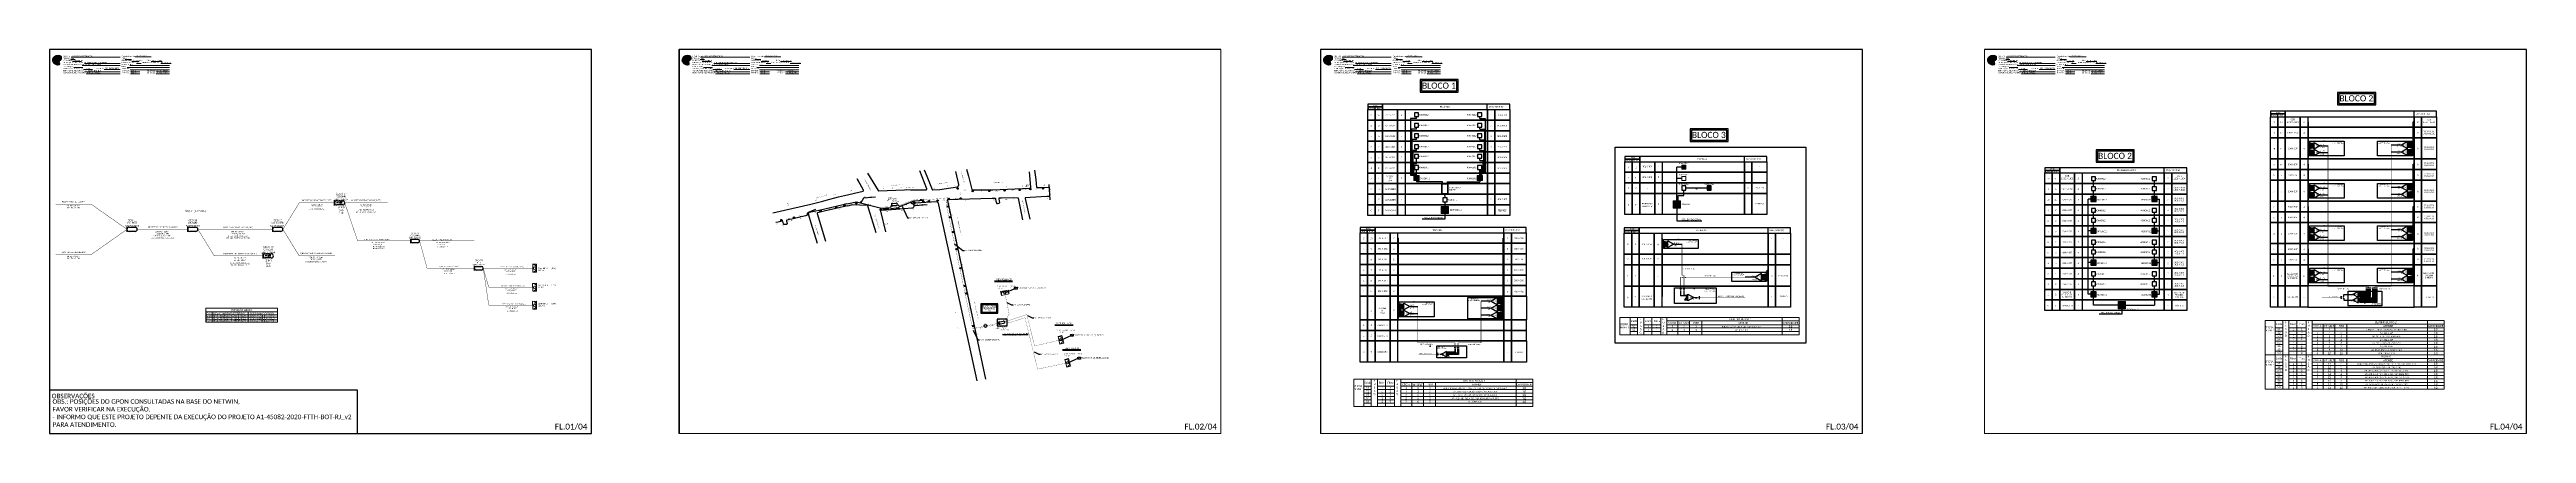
# Paper-space layout 'CDOI-30-31-32PLM' of a CAD drawing. Header units: inches. Extents: x -1 to 3831, y -2 to 592.
# The model-space entities are those that its viewports show. They can reach past a viewport. Long polylines and large blocks are cut down to what shows.
import ezdxf
from ezdxf.enums import TextEntityAlignment as Align

# ---------------------------------------------------------------- set-up
doc = ezdxf.new("R2010")
doc.units = ezdxf.units.IN
doc.header["$MEASUREMENT"] = 0
doc.linetypes.add('DASHED', pattern=[0.75, 0.5, -0.25])
doc.linetypes.add('DIVIDE', pattern=[1.25, 0.5, -0.25, 0, -0.25, 0, -0.25])
for name, color, linetype, lineweight in [('(Notas)', 7, 'Continuous', 0), ("20.0-LEGENDA DOS CDO'S", 1, 'Continuous', 0), ('20.1-CDO_INTERIOR', 1, 'Continuous', 0), ('Texto_Cabos', 1, 'Continuous', 20)]:
    doc.layers.add(name, color=color, linetype=linetype, lineweight=lineweight)
for name, color, linetype in [('20.4-CEOS', 1, 'Continuous'), ('ALINHAMENTO PREDIAL', 120, 'Continuous'), ('CAP a instalar', 1, 'Continuous'), ('CD a instalar', 1, 'Continuous'), ('CDO_PARDE', 1, 'Continuous'), ('CEO', 1, 'Continuous'), ('CEOS', 1, 'Continuous'), ('Cordoalha', 7, 'Continuous'), ('Legenda', 1, 'Continuous'), ('METRAGEM', 7, 'Continuous'), ('NOME LOGRADOURO', 252, 'Continuous'), ('NUMERAÇÃO', 7, 'Continuous'), ('surveys', 7, 'Continuous'), ('surveys legendas', 7, 'Continuous')]:
    doc.layers.add(name, color=color, linetype=linetype)
doc.layers.add('DROP DE CLIENTE', color=140, linetype='Continuous', plot=False)
doc.styles.add('ARIAL', font='arial.ttf')
doc.styles.add('siredit', font='verdana.ttf')
doc.styles.add('Style-font000', font='font000.shx')
doc.styles.add('WMF-Calibri0', font='calibri.ttf')
doc.styles.add('WMF-Calibri1', font='calibrib.ttf')
doc.linetypes.add('FENCELINE1', pattern='A,0.25,-0.1,[133,ltypeshp.shx,S=0.1,R=0,X=-0.1,Y=0],-0.1,1', length=1.45)
doc.dimstyles.new('ISO-25', dxfattribs={"dimtxt": 2.5, "dimasz": 2.5, "dimexe": 1.25, "dimexo": 0.625, "dimtad": 1, "dimtxsty": 'Standard', "dimcen": 2.5, "dimadec": 0, "dimazin": 0, "dimtfac": 1, "dimtmove": 0, "dimatfit": 3, "dimfxl": 0, "dimarcsym": 0})

# ---------------------------------------------------------------- blocks, each defined once
blk = doc.blocks.new('OI')
h = blk.add_hatch(color=40)
edge = h.paths.add_edge_path()
edge.add_spline(control_points=[(4.4, -0.7), (3.9, -1), (3.3, -1.5), (2.8, -2.6), (2.9, -3.5), (3.1, -4.3), (3.3, -4.9), (3.4, -5.4), (3.4, -5.9), (3.2, -6.4), (2.5, -6.6), (1.7, -6.6), (0.6, -6.7), (-0.6, -6.4), (-1.6, -6.1), (-2.8, -5.6), (-3.9, -4.8), (-4.9, -3.7), (-5.3, -2.6), (-5.6, -1.9), (-5.8, -1), (-5.7, 0.5), (-5.1, 2), (-4.1, 3), (-3.3, 3.6), (-2.4, 4.2), (-1.4, 4.4), (-0.6, 4.7), (0.8, 4.9), (2.2, 5), (3.8, 4.6), (4.7, 4.2), (5.4, 3.7), (5.8, 3), (6, 2.2), (6, 1.5), (5.7, 0.6), (5.3, 0.1), (4.9, -0.4), (4.5, -0.6), (4.4, -0.7)], knot_values=[0, 0, 0, 0, 1.60434, 2.417191, 3.427595, 4.282808, 4.776746, 5.304182, 5.888771, 6.258406, 6.858137, 7.79129, 8.986195, 10.124242, 11.187857, 12.242908, 13.953784, 15.414161, 16.515391, 17.349188, 17.675853, 19.552021, 21.515531, 22.568638, 23.63245, 24.621084, 25.782718, 26.745347, 27.142653, 29.870543, 31.004649, 31.921532, 32.709589, 33.801391, 34.042471, 35.192333, 35.971461, 36.628871, 37.254359, 37.836911, 37.836911, 37.836911, 37.836911], degree=3, periodic=0)
h.paths.add_polyline_path([(1.1, -0.9, -1), (0, -0.9, -1)], flags=16)
edge = h.paths.add_edge_path(flags=16)
edge.add_ellipse((0.6, -3.6), major_axis=(-0.02, 1.71), ratio=0.361305, start_angle=0, end_angle=360)
h.paths.add_polyline_path([(-0.4, -3.6, -1), (-3.8, -3.6, -1)], flags=16)
edge = h.paths.add_edge_path(flags=0)
edge.add_ellipse((-2.1, -3.6), major_axis=(0, 0.885), ratio=0.758294, start_angle=0, end_angle=360)
at = {"color": 40}
for centre, radius in [((-2.1, -3.6), 1.72), ((0.5, -0.9), 0.587)]:
    blk.add_circle(centre, radius, dxfattribs=at)
blk.add_ellipse((-2.1, -3.6), major_axis=(0, 0.885), ratio=0.758294, start_param=-3.141592653589792, end_param=3.141592653589792, dxfattribs=at)
blk.add_ellipse((0.6, -3.6), major_axis=(-0.02, 1.71), ratio=0.361305, dxfattribs=at)
at = {"color": 40, "start_tangent": (-0.800898, -0.598801), "end_tangent": (-0.800898, -0.598801)}
blk.add_spline([(4.4, -0.7), (3.2, -1.8), (2.9, -2.5), (2.9, -3.5), (3.1, -4.4), (3.3, -4.8), (3.4, -5.4), (3.4, -6), (3.2, -6.3), (2.7, -6.5), (1.7, -6.6), (0.5, -6.6), (-0.6, -6.4), (-1.6, -6.1), (-2.6, -5.7), (-3.9, -4.7), (-4.9, -3.6), (-5.4, -2.6), (-5.6, -1.8), (-5.7, -1.5), (-5.6, 0.4), (-4.8, 2.2), (-4.1, 3), (-3.3, 3.6), (-2.4, 4.1), (-1.3, 4.5), (-0.4, 4.7), (0, 4.8), (2.7, 4.8), (3.8, 4.5), (4.7, 4.2), (5.3, 3.7), (5.9, 2.7), (5.9, 2.5), (5.9, 1.3), (5.7, 0.6), (5.3, 0.1), (4.8, -0.4), (4.4, -0.7)], degree=3, dxfattribs=at)
blk = doc.blocks.new('ceo')
at = {"layer": 'CEO', "color": 7}
for p, q in [((0.09, 0.09), (0.36, 0.09)), ((0.36, -0.09), (0.09, -0.09))]:
    blk.add_line(p, q, dxfattribs=at)
blk.add_lwpolyline([(0, -0.11), (0, 0.11)], dxfattribs=at)
for centre, start, end in [((0.09, 0), 90, 270), ((0.36, 0), 270, 90)]:
    blk.add_arc(centre, 0.0942, start, end, dxfattribs=at)
for tag, height, style, p in [('LOCAL?', 0.0798, 'Style-font000', (0.23, 0.29)), ('NOME?', 0.0798, 'Style-font000', (0.23, 0.4)), ('TIPO?', 0.0787, 'siredit', (0.23, 0.15))]:
    blk.add_attdef(tag, text='', height=height, dxfattribs=dict(at, style=style)).set_placement(p, align=Align.MIDDLE_CENTER)
at = {"layer": 'CEO', "color": 7, "style": 'siredit', "flags": 1}
blk.add_attdef('ID', text='', height=0.0472, dxfattribs=at).set_placement((0.23, 0.48), align=Align.MIDDLE_CENTER)
at = {"layer": 'CEO', "color": 7, "style": 'Style-font000', "flags": 1}
blk.add_attdef('FIBRAS_RESERVA', text='', height=0.0798, dxfattribs=at).set_placement((0.23, -0.16), align=Align.TOP_CENTER)
blk = doc.blocks.new('Cabos_2')
at = {"layer": 'Texto_Cabos', "color": 7, "style": 'siredit'}
blk.add_text('FO /', height=1.5, dxfattribs=at).set_placement((0.4, -2), align=Align.MIDDLE_RIGHT)
for tag, p in [('N_CABOS', (0, 2.8)), ('FA/FM', (0, -4.1))]:
    blk.add_attdef(tag, text='', height=1.5, dxfattribs=at).set_placement(p, align=Align.MIDDLE_CENTER)
blk.add_attdef('FIBRAS', text='', height=1.5, dxfattribs=at).set_placement((-4.5, -2), align=Align.MIDDLE_RIGHT)
blk.add_attdef('FUSÃO_001', (-0.5, -7.4), '', height=1.5, dxfattribs=at)
blk.add_attdef('METROS', text='', height=1.5, dxfattribs=at).set_placement((1, -2), align=Align.MIDDLE_LEFT)
blk = doc.blocks.new('A$C5F901649')
at = {"layer": '20.4-CEOS', "color": 1}
for p, q in [((7.2, 0.1), (2, 1.6)), ((3.1, 5.3), (8.2, 3.8))]:
    blk.add_line(p, q, dxfattribs=at)
blk.add_lwpolyline([(0, 1.8), (1.3, 6.2)], dxfattribs=at)
for centre, start, end in [((2.5, 3.5), 73.631, 253.631), ((7.7, 1.9), 253.631, 73.631)]:
    blk.add_arc(centre, 1.93, start, end, dxfattribs=at)
blk = doc.blocks.new('SURVEY_SURVEY')
for p, q in [((0, 0.000013), (-0.000013, 0.000009)), ((-0.000013, 0.000009), (-0.000009, 0.000009)), ((-0.000009, 0), (-0.000009, 0.000009)), ((0.000009, 0), (-0.000009, 0)), ((0, 0.000013), (0.000013, 0.000009)), ((0.000008, 0.000013), (0.00001, 0.000013)), ((0.000008, 0.00001), (0.000008, 0.000013)), ((0.000013, 0.000009), (0.000009, 0.000009)), ((0.000009, 0.000009), (0.000009, 0)), ((0.00001, 0.000013), (0.00001, 0.00001))]:
    blk.add_line(p, q)
blk = doc.blocks.new('SPLT_1-8_SC-APC')
at = {"color": 1, "lineweight": 0}
blk.add_lwpolyline([(-17, -7.5), (-19.3, -7.5)], dxfattribs=at)
at = {"color": 1}
blk.add_lwpolyline([(-7.4, -2.1), (-17, -7.5), (-7.4, -13), (-7.4, -2.1)], dxfattribs=at)
at = {"color": 3, "lineweight": 0}
for points in [[(-3, -3.5), (-7.4, -3.5)], [(-7.4, -4.7), (-3, -4.7)], [(-7.4, -5.8), (-3, -5.8)], [(-7.4, -7), (-3, -7)], [(-7.4, -8.1), (-3, -8.1)], [(-7.4, -9.3), (-3, -9.3)], [(-7.4, -10.4), (-3, -10.4)], [(-7.4, -11.6), (-3, -11.6)], [(-2.4, -3), (-2.4, -4)], [(-2.4, -3), (0, -3)], [(-2.4, -4), (0, -4)], [(-2.4, -4.2), (-2.4, -5.2)], [(-2.4, -4.2), (0, -4.2)], [(-2.4, -5.2), (0, -5.2)], [(-2.4, -5.3), (-2.4, -6.3)], [(-2.4, -5.3), (0, -5.3)], [(-2.4, -6.3), (0, -6.3)], [(-2.4, -6.5), (-2.4, -7.5)], [(-2.4, -6.5), (0, -6.5)], [(-2.4, -7.5), (0, -7.5)], [(-2.4, -7.6), (-2.4, -8.6)], [(-2.4, -7.6), (0, -7.6)], [(-2.4, -8.6), (0, -8.6)], [(-2.4, -8.8), (-2.4, -9.8)], [(-2.4, -8.8), (0, -8.8)], [(-2.4, -9.8), (0, -9.8)], [(-2.4, -9.9), (-2.4, -10.9)], [(-2.4, -9.9), (0, -9.9)], [(-2.4, -10.9), (0, -10.9)], [(-2.4, -11.1), (-2.4, -12.1)], [(-2.4, -11.1), (0, -11.1)], [(-2.4, -12.1), (0, -12.1)]]:
    blk.add_lwpolyline(points, dxfattribs=at)
for points in [[(-3, -3.2), (-2.4, -3.2), (-2.4, -3.8), (-3, -3.8)], [(-3, -4.4), (-2.4, -4.4), (-2.4, -5), (-3, -5)], [(-3, -5.5), (-2.4, -5.5), (-2.4, -6.1), (-3, -6.1)], [(-3, -6.7), (-2.4, -6.7), (-2.4, -7.3), (-3, -7.3)], [(-3, -7.8), (-2.4, -7.8), (-2.4, -8.4), (-3, -8.4)], [(-3, -9), (-2.4, -9), (-2.4, -9.6), (-3, -9.6)], [(-3, -10.1), (-2.4, -10.1), (-2.4, -10.7), (-3, -10.7)], [(-3, -11.3), (-2.4, -11.3), (-2.4, -11.9), (-3, -11.9)]]:
    blk.add_lwpolyline(points, close=True, dxfattribs=at)
at = {"color": 1, "style": 'ARIAL'}
for s, height, p in [('1:8', 2, (-13.9, -8.4)), ('S1', 0.75, (-8.7, -3.8)), ('S2', 0.75, (-8.7, -5)), ('S3', 0.75, (-8.7, -6.2)), ('S4', 0.75, (-8.7, -7.4)), ('S5', 0.75, (-8.7, -8.6)), ('S6', 0.75, (-8.7, -9.7)), ('S7', 0.75, (-8.7, -10.8)), ('S8', 0.75, (-8.7, -11.9))]:
    blk.add_text(s, height=height, dxfattribs=at).set_placement(p)
blk = doc.blocks.new('SPLITTER_')
blk.add_point((0, 0))
at = {"style": 'ARIAL', "flags": 4}
blk.add_attdef('SPLT', (0, -3.3), '', height=1.5, dxfattribs=at)
blk = doc.blocks.new('A$C415C251F')
at = {"color": 3}
blk.add_point((0, 0), dxfattribs=at)
blk = doc.blocks.new('LEG_CDOIA8_C-SPLT_ESQ')
at = {"color": 3, "extrusion": (0, 0, -1), "xscale": -1, "zscale": -1}
blk.add_blockref('A$C415C251F', (0, 0), dxfattribs=at)
at = {"style": 'ARIAL', "flags": 4}
blk.add_attdef('SPLITAGEM', text='', height=1.5, dxfattribs=at).set_placement((18.6, -12.6), align=Align.CENTER)
at = {"color": 1, "style": 'WMF-Calibri0', "flags": 4}
blk.add_attdef('MODELO', text='', height=1.5, dxfattribs=at).set_placement((22.5, -4.5), align=Align.CENTER)
blk.add_attdef('CDO', (21.4, -2.6), '', height=2, dxfattribs=at)
blk = doc.blocks.new('SPLT_1-8_DIV_ESQ')
h = blk.add_hatch(color=3)
h.dxf.hatch_style = 1
edge = h.paths.add_edge_path()
edge.add_arc((-14.3, 0.6), 0.242, 0, 360)
h = blk.add_hatch(color=3)
h.dxf.hatch_style = 1
edge = h.paths.add_edge_path()
edge.add_arc((-13.8, 1.7), 0.242, 0, 360)
h = blk.add_hatch(color=3)
h.dxf.hatch_style = 1
edge = h.paths.add_edge_path()
edge.add_arc((-13.3, 2.9), 0.242, 0, 360)
h = blk.add_hatch(color=3)
h.dxf.hatch_style = 1
edge = h.paths.add_edge_path()
edge.add_arc((-12.8, 4), 0.242, 0, 360)
h = blk.add_hatch(color=3)
h.dxf.hatch_style = 1
edge = h.paths.add_edge_path()
edge.add_arc((-16.3, -4), 0.242, 0, 360)
h = blk.add_hatch(color=3)
h.dxf.hatch_style = 1
edge = h.paths.add_edge_path()
edge.add_arc((-15.8, -2.9), 0.242, 0, 360)
h = blk.add_hatch(color=3)
h.dxf.hatch_style = 1
edge = h.paths.add_edge_path()
edge.add_arc((-15.3, -1.7), 0.242, 0, 360)
h = blk.add_hatch(color=3)
h.dxf.hatch_style = 1
edge = h.paths.add_edge_path()
edge.add_arc((-14.8, -0.6), 0.242, 0, 360)
at = {"color": 7, "lineweight": 0}
for points in [[(-11.9, 0.6), (-14.3, 0.6)], [(-11.9, 1.7), (-13.8, 1.7)], [(-11.9, 2.9), (-13.3, 2.9)], [(-12.8, 4), (-11.9, 4)], [(-11.9, -4), (-16.3, -4)], [(-11.9, -2.9), (-15.8, -2.9)], [(-11.9, -1.7), (-15.3, -1.7)], [(-11.9, -0.6), (-14.8, -0.6)]]:
    blk.add_lwpolyline(points, dxfattribs=at)
at = {"color": 1}
blk.add_lwpolyline([(-11.9, 5.4), (-2.2, 0), (-11.9, -5.4), (-11.9, 5.4)], dxfattribs=at)
at = {"color": 1, "lineweight": 0}
blk.add_lwpolyline([(-2.2, 0), (0, 0)], dxfattribs=at)
at = {"color": 3}
for centre in [(-14.3, 0.6), (-13.8, 1.7), (-13.3, 2.9), (-12.8, 4), (-16.3, -4), (-15.8, -2.9), (-15.3, -1.7), (-14.8, -0.6)]:
    blk.add_circle(centre, 0.242, dxfattribs=at)
at = {"color": 1, "style": 'ARIAL'}
for s, height, p in [('S2', 0.75, (-11.7, 2.6)), ('S3', 0.75, (-11.7, 1.4)), ('S4', 0.75, (-11.7, 0.2)), ('S1', 0.75, (-11.6, 3.8)), ('1:8', 2, (-8.8, -0.9)), ('S5', 0.75, (-11.7, -1)), ('S6', 0.75, (-11.7, -2.1)), ('S7', 0.75, (-11.7, -3.2)), ('S8', 0.75, (-11.7, -4.4))]:
    blk.add_text(s, height=height, dxfattribs=at).set_placement(p)
blk = doc.blocks.new('SPLT_1-8_SC-APC_ESQ')
at = {"color": 3, "lineweight": 0}
for points in [[(2.4, -3), (0, -3)], [(2.4, -4), (0, -4)], [(2.4, -4.2), (0, -4.2)], [(2.4, -5.2), (0, -5.2)], [(2.4, -5.3), (0, -5.3)], [(2.4, -6.3), (0, -6.3)], [(2.4, -6.5), (0, -6.5)], [(2.4, -7.5), (0, -7.5)], [(2.4, -7.6), (0, -7.6)], [(2.4, -8.6), (0, -8.6)], [(2.4, -8.8), (0, -8.8)], [(2.4, -9.8), (0, -9.8)], [(2.4, -9.9), (0, -9.9)], [(2.4, -10.9), (0, -10.9)], [(2.4, -11.1), (0, -11.1)], [(2.4, -12.1), (0, -12.1)], [(2.4, -3), (2.4, -4)], [(2.4, -4.2), (2.4, -5.2)], [(2.4, -5.3), (2.4, -6.3)], [(2.4, -6.5), (2.4, -7.5)], [(2.4, -7.6), (2.4, -8.6)], [(2.4, -8.8), (2.4, -9.8)], [(2.4, -9.9), (2.4, -10.9)], [(2.4, -11.1), (2.4, -12.1)], [(3, -3.5), (7.4, -3.5)], [(7.4, -4.7), (3, -4.7)], [(7.4, -5.8), (3, -5.8)], [(7.4, -7), (3, -7)], [(7.4, -8.1), (3, -8.1)], [(7.4, -9.3), (3, -9.3)], [(7.4, -10.4), (3, -10.4)], [(7.4, -11.6), (3, -11.6)]]:
    blk.add_lwpolyline(points, dxfattribs=at)
for points in [[(3, -3.2), (2.4, -3.2), (2.4, -3.8), (3, -3.8)], [(3, -4.4), (2.4, -4.4), (2.4, -5), (3, -5)], [(3, -5.5), (2.4, -5.5), (2.4, -6.1), (3, -6.1)], [(3, -6.7), (2.4, -6.7), (2.4, -7.3), (3, -7.3)], [(3, -7.8), (2.4, -7.8), (2.4, -8.4), (3, -8.4)], [(3, -9), (2.4, -9), (2.4, -9.6), (3, -9.6)], [(3, -10.1), (2.4, -10.1), (2.4, -10.7), (3, -10.7)], [(3, -11.3), (2.4, -11.3), (2.4, -11.9), (3, -11.9)]]:
    blk.add_lwpolyline(points, close=True, dxfattribs=at)
at = {"color": 1}
blk.add_lwpolyline([(7.4, -2.1), (17, -7.5), (7.4, -13), (7.4, -2.1)], dxfattribs=at)
at = {"color": 1, "lineweight": 0}
blk.add_lwpolyline([(17, -7.5), (19.3, -7.5)], dxfattribs=at)
at = {"color": 1, "style": 'ARIAL'}
for s, height, p in [('S2', 0.75, (7.6, -5)), ('S3', 0.75, (7.6, -6.2)), ('S4', 0.75, (7.6, -7.4)), ('S5', 0.75, (7.5, -8.6)), ('S6', 0.75, (7.6, -9.7)), ('S7', 0.75, (7.6, -10.8)), ('S8', 0.75, (7.6, -11.9)), ('S1', 0.75, (7.7, -3.8)), ('1:8', 2, (10.5, -8.4))]:
    blk.add_text(s, height=height, dxfattribs=at).set_placement(p)

msp = doc.modelspace()

# ---------------------------------------------------------------- hatches: boundary and pattern name
h = msp.add_hatch(color=3)
h.dxf.hatch_style = 1
edge = h.paths.add_edge_path()
edge.add_arc((16066.7, 9175.9), 0.246, 0, 360)
h = msp.add_hatch(color=3)
h.dxf.hatch_style = 1
edge = h.paths.add_edge_path()
edge.add_arc((16066.7, 9165.5), 0.246, 0, 360)
h = msp.add_hatch(color=3)
h.dxf.hatch_style = 1
edge = h.paths.add_edge_path()
edge.add_arc((16188.2, 9177.1), 0.256, 0, 360)
h = msp.add_hatch(color=3)
h.dxf.hatch_style = 1
edge = h.paths.add_edge_path()
edge.add_arc((16188.2, 9166.2), 0.256, 0, 360)
at = {"lineweight": 0}
h = msp.add_hatch(dxfattribs=at)
h.set_pattern_fill('ANSI31', color=1, scale=10, style=0)
h.paths.add_polyline_path([(14782.2, 9130), (14773.7, 9130), (14773.7, 9122.4), (14782.2, 9122.4)])
h.paths.add_polyline_path([(14880.1, 9130), (14871.6, 9130), (14871.6, 9122.4), (14880.1, 9122.4)])
h = msp.add_hatch(dxfattribs=at)
h.set_pattern_fill('ANSI31', color=1, scale=10, style=0)
h.set_pattern_definition([(45, (796.9596, 98.9316), (-0.88388348, 0.88388348), [])])
h.paths.add_polyline_path([(15194.6, 9146.1), (15188.6, 9146.1), (15188.6, 9139.6), (15194.6, 9139.6)])
h = msp.add_hatch()
h.set_pattern_fill('ANSI32', color=3, scale=0.1)
h.set_pattern_definition([(45, (7177.3405, 11449.4195), (-0.67351921, 0.67351921), []), (45, (7177.7895, 11449.4195), (-0.67351921, 0.67351921), [])])
h.paths.add_polyline_path([(14817.7, 9116.6), (14826.2, 9116.6), (14826.2, 9102.1), (14817.7, 9102.1)], flags=16)
h.paths.add_polyline_path([(14816.7, 9117.4), (14827.2, 9117.4), (14827.2, 9101.1), (14816.7, 9101.1)])
h = msp.add_hatch(dxfattribs=at)
h.set_pattern_fill('ANSI31', color=1, scale=10, style=0)
h.set_pattern_definition([(45, (796.9596, 81.4705), (-0.88388348, 0.88388348), [])])
h.paths.add_polyline_path([(15175.1, 9090.8), (15175.1, 9079.7), (15186.2, 9079.7), (15186.2, 9090.8)])
h.paths.add_polyline_path([(15178.3, 9083.2), (15183.3, 9083.2), (15183.3, 9086.8), (15178.3, 9086.8)], flags=24)
h = msp.add_hatch(dxfattribs=at)
h.set_pattern_fill('ANSI31', color=1, scale=10, style=0)
h.set_pattern_definition([(45, (836.1813, 66.8142), (-0.88388348, 0.88388348), [])])
h.paths.add_polyline_path([(15233.8, 9113.9), (15227.8, 9113.9), (15227.8, 9107.5), (15233.8, 9107.5)])
h = msp.add_hatch()
h.set_pattern_fill('ANSI31', color=1, scale=10, style=0)
h.set_pattern_definition([(45, (487.0859, -198.3675), (-0.88388348, 0.88388348), [])])
h.paths.add_polyline_path([(15718.3, 9097.3), (15709.9, 9097.3), (15709.9, 9089.8), (15718.3, 9089.8)])
h = msp.add_hatch()
h.set_pattern_fill('ANSI31', color=1, scale=10, style=0)
h.set_pattern_definition([(45, (581.4222, -198.3675), (-0.88388348, 0.88388348), [])])
h.paths.add_polyline_path([(15812.7, 9097.3), (15804.2, 9097.3), (15804.2, 9089.8), (15812.7, 9089.8)])
h = msp.add_hatch(color=3)
h.dxf.hatch_style = 1
edge = h.paths.add_edge_path()
edge.add_arc((16066.7, 9110.4), 0.246, 0, 360)
h = msp.add_hatch(color=3)
h.dxf.hatch_style = 1
edge = h.paths.add_edge_path()
edge.add_arc((16066.7, 9100), 0.246, 0, 360)
h = msp.add_hatch(color=3)
h.dxf.hatch_style = 1
edge = h.paths.add_edge_path()
edge.add_arc((16188.1, 9111.6), 0.256, 0, 360)
h = msp.add_hatch(color=3)
h.dxf.hatch_style = 1
edge = h.paths.add_edge_path()
edge.add_arc((16188.1, 9100.7), 0.256, 0, 360)
h = msp.add_hatch(dxfattribs=at)
h.set_pattern_fill('ANSI31', color=1, scale=10, style=0)
h.set_pattern_definition([(45, (438.2173, 72.841), (-0.88388348, 0.88388348), [])])
h.paths.add_polyline_path([(14816.4, 9082.2), (14816.4, 9071.1), (14827.5, 9071.1), (14827.5, 9082.2)])
h.paths.add_polyline_path([(14819.6, 9074.6), (14824.6, 9074.6), (14824.6, 9078.1), (14819.6, 9078.1)], flags=24)
h = msp.add_hatch()
h.set_pattern_fill('ANSI31', color=1, scale=10, style=0)
h.set_pattern_definition([(45, (487.0859, -247.4831), (-0.88388348, 0.88388348), [])])
h.paths.add_polyline_path([(15718.3, 9048.2), (15709.9, 9048.2), (15709.9, 9040.7), (15718.3, 9040.7)])
h = msp.add_hatch()
h.set_pattern_fill('ANSI31', color=1, scale=10, style=0)
h.set_pattern_definition([(45, (581.4222, -247.4831), (-0.88388348, 0.88388348), [])])
h.paths.add_polyline_path([(15812.7, 9048.2), (15804.2, 9048.2), (15804.2, 9040.7), (15812.7, 9040.7)])
h = msp.add_hatch(color=3)
h.dxf.hatch_style = 1
edge = h.paths.add_edge_path()
edge.add_arc((16066.7, 9044.9), 0.246, 0, 360)
h = msp.add_hatch(color=3)
h.dxf.hatch_style = 1
edge = h.paths.add_edge_path()
edge.add_arc((16188.2, 9046.1), 0.256, 0, 360)
h = msp.add_hatch(color=3)
h.dxf.hatch_style = 1
edge = h.paths.add_edge_path()
edge.add_arc((15178.4, 9023.6), 0.246, 0, 360)
h = msp.add_hatch(color=3)
h.dxf.hatch_style = 1
edge = h.paths.add_edge_path()
edge.add_arc((16066.7, 9034.5), 0.246, 0, 360)
h = msp.add_hatch(color=3)
h.dxf.hatch_style = 1
edge = h.paths.add_edge_path()
edge.add_arc((16188.2, 9035.3), 0.256, 0, 360)
h = msp.add_hatch(color=3)
h.dxf.hatch_style = 1
edge = h.paths.add_edge_path()
edge.add_arc((15300, 8972.8), 0.256, 0, 360)
h = msp.add_hatch()
h.set_pattern_fill('ANSI31', color=1, scale=10, style=0)
h.set_pattern_definition([(45, (487.0859, -296.5987), (-0.88388348, 0.88388348), [])])
h.paths.add_polyline_path([(15718.3, 8999.1), (15709.9, 8999.1), (15709.9, 8991.5), (15718.3, 8991.5)])
h = msp.add_hatch()
h.set_pattern_fill('ANSI31', color=1, scale=10, style=0)
h.set_pattern_definition([(45, (581.4222, -296.5987), (-0.88388348, 0.88388348), [])])
h.paths.add_polyline_path([(15812.7, 8999.1), (15804.2, 8999.1), (15804.2, 8991.5), (15812.7, 8991.5)])
h = msp.add_hatch(color=3)
h.dxf.hatch_style = 1
edge = h.paths.add_edge_path()
edge.add_arc((16066.7, 8979.5), 0.246, 0, 360)
h = msp.add_hatch(color=3)
h.dxf.hatch_style = 1
edge = h.paths.add_edge_path()
edge.add_arc((16066.7, 8969), 0.246, 0, 360)
h = msp.add_hatch(color=3)
h.dxf.hatch_style = 1
edge = h.paths.add_edge_path()
edge.add_arc((16188.2, 8980.7), 0.256, 0, 360)
h = msp.add_hatch(color=3)
h.dxf.hatch_style = 1
edge = h.paths.add_edge_path()
edge.add_arc((16188.2, 8969.8), 0.256, 0, 360)
h = msp.add_hatch(color=3)
h.dxf.hatch_style = 1
edge = h.paths.add_edge_path()
edge.add_arc((14891.3, 8935.5), 0.256, 0, 360)
h = msp.add_hatch(color=3)
h.dxf.hatch_style = 1
edge = h.paths.add_edge_path()
edge.add_arc((15210, 8941.2), 0.246, 0, 360)
h = msp.add_hatch()
h.set_pattern_fill('ANSI31', color=1, scale=10, style=0)
h.set_pattern_definition([(45, (487.0859, -345.7143), (-0.88388348, 0.88388348), [])])
h.paths.add_polyline_path([(15718.3, 8950), (15709.9, 8950), (15709.9, 8942.4), (15718.3, 8942.4)])
h = msp.add_hatch(dxfattribs=at)
h.set_pattern_fill('ANSI31', color=1, scale=10, style=0)
h.set_pattern_definition([(45, (1374.3397, -74.4097), (-0.88388348, 0.88388348), [])])
h.paths.add_polyline_path([(15752.5, 8934.9), (15752.5, 8923.8), (15763.6, 8923.8), (15763.6, 8934.9)])
h.paths.add_polyline_path([(15755.7, 8927.3), (15760.7, 8927.3), (15760.7, 8930.9), (15755.7, 8930.9)], flags=24)
h = msp.add_hatch()
h.set_pattern_fill('ANSI31', color=1, scale=10, style=0)
h.set_pattern_definition([(45, (581.4222, -345.7143), (-0.88388348, 0.88388348), [])])
h.paths.add_polyline_path([(15812.7, 8950), (15804.2, 8950), (15804.2, 8942.4), (15812.7, 8942.4)])
h = msp.add_hatch(color=3)
h.dxf.hatch_style = 1
edge = h.paths.add_edge_path()
edge.add_arc((16114.9, 8946), 0.205, 0, 360)
h = msp.add_hatch(color=3)
h.dxf.hatch_style = 1
edge = h.paths.add_edge_path()
edge.add_arc((16114.9, 8937.3), 0.205, 0, 360)
h = msp.add_hatch(color=3)
h.dxf.hatch_style = 1
edge = h.paths.add_edge_path()
edge.add_arc((16124.2, 8949.2), 0.193, 0, 360)
h = msp.add_hatch(color=3)
h.dxf.hatch_style = 1
edge = h.paths.add_edge_path()
edge.add_arc((16124.2, 8940.5), 0.193, 0, 360)
h = msp.add_hatch(color=3)
h.dxf.hatch_style = 1
edge = h.paths.add_edge_path()
edge.add_arc((16124.6, 8948.3), 0.193, 0, 360)
h = msp.add_hatch(color=3)
h.dxf.hatch_style = 1
edge = h.paths.add_edge_path()
edge.add_arc((16124.6, 8939.6), 0.193, 0, 360)
h = msp.add_hatch(color=3)
h.dxf.hatch_style = 1
edge = h.paths.add_edge_path()
edge.add_arc((16125, 8947.4), 0.193, 0, 360)
h = msp.add_hatch(color=3)
h.dxf.hatch_style = 1
edge = h.paths.add_edge_path()
edge.add_arc((16125, 8938.7), 0.193, 0, 360)
h = msp.add_hatch(color=3)
h.dxf.hatch_style = 1
edge = h.paths.add_edge_path()
edge.add_arc((16125.4, 8946.5), 0.193, 0, 360)
h = msp.add_hatch(color=3)
h.dxf.hatch_style = 1
edge = h.paths.add_edge_path()
edge.add_arc((16125.4, 8937.8), 0.193, 0, 360)
h = msp.add_hatch(color=3)
h.dxf.hatch_style = 1
edge = h.paths.add_edge_path()
edge.add_arc((16125.8, 8945.6), 0.193, 0, 360)
h = msp.add_hatch(color=3)
h.dxf.hatch_style = 1
edge = h.paths.add_edge_path()
edge.add_arc((16125.8, 8936.8), 0.193, 0, 360)
h = msp.add_hatch(color=3)
h.dxf.hatch_style = 1
edge = h.paths.add_edge_path()
edge.add_arc((16126.2, 8944.6), 0.193, 0, 360)
h = msp.add_hatch(color=3)
h.dxf.hatch_style = 1
edge = h.paths.add_edge_path()
edge.add_arc((16126.2, 8935.9), 0.193, 0, 360)
h = msp.add_hatch(color=3)
h.dxf.hatch_style = 1
edge = h.paths.add_edge_path()
edge.add_arc((16126.6, 8943.7), 0.193, 0, 360)
h = msp.add_hatch(color=3)
h.dxf.hatch_style = 1
edge = h.paths.add_edge_path()
edge.add_arc((16126.6, 8935), 0.193, 0, 360)
h = msp.add_hatch(color=3)
h.dxf.hatch_style = 1
edge = h.paths.add_edge_path()
edge.add_arc((16127, 8942.8), 0.193, 0, 360)
h = msp.add_hatch(color=3)
h.dxf.hatch_style = 1
edge = h.paths.add_edge_path()
edge.add_arc((16127, 8934.1), 0.193, 0, 360)
h = msp.add_hatch(color=3)
h.dxf.hatch_style = 1
edge = h.paths.add_edge_path()
edge.add_arc((14769.8, 8927.1), 0.246, 0, 360)
h = msp.add_hatch(color=3)
h.dxf.hatch_style = 1
edge = h.paths.add_edge_path()
edge.add_arc((14769.8, 8916.7), 0.246, 0, 360)
h = msp.add_hatch(color=3)
h.dxf.hatch_style = 1
edge = h.paths.add_edge_path()
edge.add_arc((14891.3, 8924.7), 0.256, 0, 360)
h = msp.add_hatch(color=3)
h.dxf.hatch_style = 1
edge = h.paths.add_edge_path()
edge.add_arc((14891.3, 8913.8), 0.256, 0, 360)
h = msp.add_hatch(color=3)
h.dxf.hatch_style = 1
edge = h.paths.add_edge_path()
edge.add_arc((14815.9, 8853.6), 0.205, 0, 360)
h = msp.add_hatch(color=3)
h.dxf.hatch_style = 1
edge = h.paths.add_edge_path()
edge.add_arc((14825.2, 8856.8), 0.193, 0, 360)
h = msp.add_hatch(color=3)
h.dxf.hatch_style = 1
edge = h.paths.add_edge_path()
edge.add_arc((14825.6, 8855.9), 0.193, 0, 360)
h = msp.add_hatch(color=3)
h.dxf.hatch_style = 1
edge = h.paths.add_edge_path()
edge.add_arc((14826, 8855), 0.193, 0, 360)
h = msp.add_hatch(color=3)
h.dxf.hatch_style = 1
edge = h.paths.add_edge_path()
edge.add_arc((14826.4, 8854.1), 0.193, 0, 360)
h = msp.add_hatch(color=3)
h.dxf.hatch_style = 1
edge = h.paths.add_edge_path()
edge.add_arc((14826.8, 8853.1), 0.193, 0, 360)
h = msp.add_hatch(color=3)
h.dxf.hatch_style = 1
edge = h.paths.add_edge_path()
edge.add_arc((14827.2, 8852.2), 0.193, 0, 360)
h = msp.add_hatch(color=3)
h.dxf.hatch_style = 1
edge = h.paths.add_edge_path()
edge.add_arc((14827.6, 8851.3), 0.193, 0, 360)
h = msp.add_hatch(color=3)
h.dxf.hatch_style = 1
edge = h.paths.add_edge_path()
edge.add_arc((14828, 8850.4), 0.193, 0, 360)

# ---------------------------------------------------------------- linework, layer by layer
at = {"layer": '(Notas)', "lineweight": 0}
for p, q in [((15108.5, 8883.6), (15108.5, 8910.3)), ((15108.5, 8899.1), (15120, 8899.1)), ((15108.5, 8894.1), (15120, 8894.1)), ((15120, 8883.6), (15120, 8910.3)), ((15129.6, 8883.6), (15129.6, 8910.3)), ((15129.6, 8899.1), (15156, 8899.1)), ((15129.6, 8894.1), (15156, 8894.1)), ((15142, 8883.6), (15142, 8910.3)), ((15156, 8883.6), (15156, 8910.3)), ((15165.5, 8883.6), (15165.5, 8910.3)), ((15165.5, 8904.9), (15369.9, 8904.9)), ((15165.5, 8899.1), (15369.9, 8899.1)), ((15165.5, 8894.1), (15369.9, 8894.1)), ((15182.5, 8883.6), (15182.5, 8904.9)), ((15200.6, 8883.6), (15200.6, 8904.9)), ((15219.4, 8883.6), (15219.4, 8904.9)), ((15343.9, 8883.6), (15343.9, 8910.3)), ((15995.3, 8852.6), (15995.3, 8905.7)), ((15995.3, 8894.5), (16006.8, 8894.5)), ((16006.8, 8852.6), (16006.8, 8905.7)), ((16016.5, 8852.6), (16016.5, 8905.7)), ((16016.5, 8894.5), (16042.9, 8894.5)), ((16028.8, 8852.6), (16028.8, 8905.7)), ((16042.9, 8852.6), (16042.9, 8905.7)), ((16052.3, 8852.6), (16052.3, 8905.7)), ((16052.3, 8900.2), (16256.7, 8900.2)), ((16052.3, 8894.5), (16256.7, 8894.5)), ((16069.4, 8852.6), (16069.4, 8900.2)), ((16087.5, 8852.6), (16087.5, 8900.2)), ((16106.2, 8852.6), (16106.2, 8900.2)), ((16230.7, 8852.6), (16230.7, 8905.7)), ((15108.5, 8888.6), (15120, 8888.6)), ((15108.5, 8883.6), (15120, 8883.6)), ((15129.6, 8888.6), (15156, 8888.6)), ((15129.6, 8883.6), (15156, 8883.6)), ((15165.5, 8888.6), (15369.9, 8888.6)), ((15165.5, 8883.6), (15369.9, 8883.6)), ((15995.3, 8889.4), (16006.8, 8889.4)), ((15995.3, 8884), (16006.8, 8884)), ((15995.3, 8878.9), (16006.8, 8878.9)), ((15995.3, 8873.5), (16006.8, 8873.5)), ((15995.3, 8868.4), (16006.8, 8868.4)), ((15995.3, 8858), (16006.8, 8858)), ((15995.3, 8852.6), (16006.8, 8852.6)), ((15995.3, 8799.4), (15995.3, 8852.6)), ((16006.8, 8799.4), (16006.8, 8852.6)), ((16016.5, 8889.4), (16042.9, 8889.4)), ((16016.5, 8884), (16042.9, 8884)), ((16016.5, 8878.9), (16042.9, 8878.9)), ((16016.5, 8873.5), (16042.9, 8873.5)), ((16016.5, 8868.4), (16042.9, 8868.4)), ((16016.5, 8863), (16042.9, 8863)), ((16016.5, 8858), (16042.9, 8858)), ((16016.5, 8852.6), (16042.9, 8852.6)), ((16016.5, 8799.4), (16016.5, 8852.6)), ((16028.8, 8799.4), (16028.8, 8852.6)), ((16042.9, 8799.4), (16042.9, 8852.6)), ((16052.3, 8889.4), (16256.7, 8889.4)), ((16052.3, 8884), (16256.7, 8884)), ((16052.3, 8878.9), (16256.7, 8878.9)), ((16052.3, 8873.5), (16256.7, 8873.5)), ((16052.3, 8868.4), (16256.7, 8868.4)), ((16052.3, 8863), (16256.7, 8863)), ((16052.3, 8858), (16256.7, 8858)), ((16052.3, 8852.6), (16256.7, 8852.6)), ((16052.3, 8799.4), (16052.3, 8852.6)), ((16230.7, 8799.4), (16230.7, 8852.6)), ((14696.6, 8772.4), (14696.6, 8815.1)), ((14708.1, 8772.4), (14708.1, 8815.1)), ((14717.7, 8772.4), (14717.7, 8815.1)), ((14730.1, 8772.4), (14730.1, 8815.1)), ((14744.1, 8772.4), (14744.1, 8815.1)), ((14753.6, 8772.4), (14753.6, 8815.1)), ((14932, 8772.4), (14932, 8815.1)), ((15995.3, 8841.4), (16006.8, 8841.4)), ((15995.3, 8836.3), (16006.8, 8836.3)), ((15995.3, 8830.9), (16006.8, 8830.9)), ((15995.3, 8825.8), (16006.8, 8825.8)), ((15995.3, 8820.4), (16006.8, 8820.4)), ((15995.3, 8815.3), (16006.8, 8815.3)), ((16016.5, 8841.4), (16042.9, 8841.4)), ((16016.5, 8836.3), (16042.9, 8836.3)), ((16016.5, 8830.9), (16042.9, 8830.9)), ((16016.5, 8825.8), (16042.9, 8825.8)), ((16016.5, 8820.4), (16042.9, 8820.4)), ((16016.5, 8815.3), (16042.9, 8815.3)), ((16052.3, 8847.1), (16256.7, 8847.1)), ((16052.3, 8841.4), (16256.7, 8841.4)), ((16052.3, 8836.3), (16256.7, 8836.3)), ((16052.3, 8830.9), (16256.7, 8830.9)), ((16052.3, 8825.8), (16256.7, 8825.8)), ((16052.3, 8820.4), (16256.7, 8820.4)), ((16052.3, 8815.3), (16256.7, 8815.3)), ((16069.4, 8799.4), (16069.4, 8847.1)), ((16087.5, 8799.4), (16087.5, 8847.1)), ((16106.2, 8799.4), (16106.2, 8847.1)), ((14696.6, 8803.9), (14708.1, 8803.9)), ((14696.6, 8798.8), (14708.1, 8798.8)), ((14696.6, 8793.4), (14708.1, 8793.4)), ((14696.6, 8788.3), (14708.1, 8788.3)), ((14696.6, 8782.9), (14708.1, 8782.9)), ((14696.6, 8777.8), (14708.1, 8777.8)), ((14717.7, 8803.9), (14744.1, 8803.9)), ((14717.7, 8798.8), (14744.1, 8798.8)), ((14717.7, 8793.4), (14744.1, 8793.4)), ((14717.7, 8788.3), (14744.1, 8788.3)), ((14717.7, 8782.9), (14744.1, 8782.9)), ((14717.7, 8777.8), (14744.1, 8777.8)), ((14753.6, 8809.6), (14958, 8809.6)), ((14753.6, 8803.9), (14958, 8803.9)), ((14753.6, 8798.8), (14958, 8798.8)), ((14753.6, 8793.4), (14958, 8793.4)), ((14753.6, 8788.3), (14958, 8788.3)), ((14753.6, 8782.9), (14958, 8782.9)), ((14753.6, 8777.8), (14958, 8777.8)), ((14770.6, 8772.4), (14770.6, 8809.6)), ((14788.7, 8772.4), (14788.7, 8809.6)), ((14807.5, 8772.4), (14807.5, 8809.6)), ((15995.3, 8809.9), (16006.8, 8809.9)), ((15995.3, 8804.9), (16006.8, 8804.9)), ((15995.3, 8799.4), (16006.8, 8799.4)), ((16016.5, 8809.9), (16042.9, 8809.9)), ((16016.5, 8804.9), (16042.9, 8804.9)), ((16016.5, 8799.4), (16042.9, 8799.4)), ((16052.3, 8809.9), (16256.7, 8809.9)), ((16052.3, 8804.9), (16256.7, 8804.9)), ((16052.3, 8799.4), (16256.7, 8799.4)), ((14717.7, 8772.4), (14744.1, 8772.4)), ((14753.6, 8772.4), (14958, 8772.4))]:
    msp.add_line(p, q, dxfattribs=at)
for points in [[(15092.8, 8910.3), (15369.9, 8910.3), (15369.9, 8883.6), (15092.8, 8883.6)], [(15979.7, 8905.7), (16256.7, 8905.7), (16256.7, 8852.6), (15979.7, 8852.6)], [(15979.7, 8852.6), (16256.7, 8852.6), (16256.7, 8799.4), (15979.7, 8799.4)], [(14680.9, 8815.1), (14958, 8815.1), (14958, 8772.4), (14680.9, 8772.4)]]:
    msp.add_lwpolyline(points, close=True, dxfattribs=at)
at = {"color": 0, "linetype": 'FENCELINE1', "ltscale": 6}
for p, q in [((13899.4, 9077), (13923.9, 9082.7)), ((13923.9, 9082.7), (13936.7, 9085.7)), ((13940.4, 9086.4), (13955.4, 9089.5)), ((13955.4, 9089.5), (13994.2, 9079.5)), ((14009.5, 9084.6), (14007.7, 9080.5)), ((14018.7, 9085.4), (14021.9, 9082.1)), ((14021.9, 9082.1), (14044.5, 9090.6)), ((14044.5, 9090.6), (14058.9, 9091.9)), ((14058.9, 9091.9), (14053.6, 9092.4)), ((13879.8, 9072.9), (13899.4, 9077)), ((13994.2, 9079.5), (14007.7, 9080.5))]:
    msp.add_line(p, q, dxfattribs=at)
at = {"color": 0, "linetype": 'FENCELINE1', "ltscale": 2}
msp.add_line((13936.7, 9085.7), (13940.4, 9086.5), dxfattribs=at)
at = {"color": 1}
for p, q in [((16108.2, 8950.9), (16160.3, 8950.9)), ((16108.2, 8928.5), (16108.2, 8950.9)), ((16160.3, 8950.9), (16160.3, 8928.5)), ((16160.3, 8928.5), (16107.7, 8928.5))]:
    msp.add_line(p, q, dxfattribs=at)
for points in [[(12731.9, 8730.9), (13570.4, 8730.9), (13570.4, 9324.9), (12731.9, 9324.9), (12731.9, 8730.9)], [(13680.7, 8730.9), (14519.2, 8730.9), (14519.2, 9324.9), (13680.7, 9324.9), (13680.7, 8730.9)], [(14629.5, 8730.9), (15468, 8730.9), (15468, 9324.9), (14629.5, 9324.9), (14629.5, 8730.9)], [(15545.4, 8730.9), (16384, 8730.9), (16384, 9324.9), (15545.4, 9324.9), (15545.4, 8730.9)], [(14714.1, 9232), (14714.1, 9236.1)], [(14725.6, 9232), (14922.3, 9232), (14922.3, 9240.3), (14725.6, 9240.3), (14725.6, 9240.3), (14725.6, 9232)], [(14887.5, 9232), (14887.5, 9240.3)], [(15999.3, 9221), (15999.3, 9225.2)], [(16010.9, 9221), (16244.9, 9221), (16244.9, 9229.3), (16010.9, 9229.3), (16010.9, 9229.3), (16010.9, 9221)], [(16210.2, 9221), (16210.2, 9229.3)], [(15123.5, 9151.4), (15320.2, 9151.4), (15320.2, 9159.6), (15123.5, 9159.6), (15123.5, 9159.6), (15123.5, 9151.4)], [(15285.4, 9151.4), (15285.4, 9159.6)], [(15111.9, 9151.4), (15111.9, 9155.5)], [(15650.2, 9133.9), (15650.2, 9138)], [(15661.8, 9133.9), (15858.4, 9133.9), (15858.4, 9142.1), (15661.8, 9142.1), (15661.8, 9142.1), (15661.8, 9133.9)], [(15823.7, 9133.9), (15823.7, 9142.1)], [(13984.5, 9096.3), (13966, 9095.1), (13961.8, 9087.8), (13962.4, 9090.3)], [(14064.6, 9084.4), (14046.1, 9083.3), (14038.9, 9088.5), (14040.8, 9086.1)], [(14253.1, 9116.1), (14254.6, 9092.3)], [(14821.9, 9099), (14821.9, 9101.1)], [(14702.4, 9041.4), (14702.4, 9045.5)], [(14714, 9041.4), (14947.9, 9041.4), (14947.9, 9049.6), (14714, 9049.6), (14714, 9049.6), (14714, 9041.4)], [(14821.9, 9071.1), (14821.9, 9062.5), (14787, 9062.5)], [(14913.2, 9041.4), (14913.2, 9049.6)], [(15111.1, 9040.8), (15111.1, 9044.9)], [(15122.7, 9040.8), (15356.6, 9040.8), (15356.6, 9049.1), (15122.7, 9049.1), (15122.7, 9049.1), (15122.7, 9040.8)], [(15321.9, 9040.8), (15321.9, 9049.1)], [(14168.7, 8967.1), (14196.8, 8967.1)], [(14168.7, 8966.6), (14196.8, 8966.6)], [(14168.7, 8966.2), (14196.8, 8966.2)], [(15216, 8941.2), (15216, 8940.6)], [(15812.7, 8946.2), (15816.4, 8946.2)], [(14262.3, 8899.1), (14290.3, 8899.1)], [(14262.3, 8898.6), (14290.3, 8898.6)], [(14262.3, 8898.2), (14290.3, 8898.2)], [(15758.1, 8923.8), (15758.1, 8915.3), (15723.1, 8915.3)], [(14181.3, 8883.8), (14221.1, 8883.8), (14217.8, 8884.9)], [(14274.2, 8860.8), (14302.3, 8860.8)], [(14274.2, 8860.3), (14302.3, 8860.3)], [(14274.2, 8859.9), (14302.3, 8859.9)], [(14811, 8853.6), (14811, 8853.1)], [(12731.9, 8798.5), (13207.9, 8798.5)]]:
    msp.add_lwpolyline(points)
at = {"color": 7, "lineweight": 0}
for points in [[(12765.3, 9312.9), (12841.3, 9312.9)], [(12864.2, 9313.4), (12889.3, 9313.4)], [(13714.1, 9312.9), (13790.1, 9312.9)], [(13812.9, 9313.4), (13838.1, 9313.4)], [(14662.9, 9312.9), (14738.9, 9312.9)], [(14761.7, 9313.4), (14786.9, 9313.4)], [(15578.9, 9312.9), (15654.9, 9312.9)], [(15677.7, 9313.4), (15702.9, 9313.4)], [(12764.8, 9309.6), (12771.4, 9309.6)], [(12767.5, 9306.5), (12781.4, 9306.5)], [(12769.8, 9297.1), (12783.7, 9297.1)], [(12782.6, 9300.2), (12841.3, 9300.2)], [(12784.3, 9294.1), (12798.3, 9294.1)], [(12786.1, 9303.3), (12841.3, 9303.3)], [(12786.1, 9290.6), (12841.3, 9290.6)], [(12788.5, 9287.3), (12841.3, 9287.3)], [(12816.7, 9294.1), (12841.2, 9294.1)], [(12817.2, 9294.1), (12841.3, 9294.1)], [(12849.1, 9309.6), (12858.6, 9309.6)], [(12852.2, 9296.9), (12917.5, 9296.9)], [(12856.3, 9300.2), (12917.5, 9300.2)], [(12856.5, 9293.7), (12917.5, 9293.7)], [(12857.1, 9290.6), (12871.9, 9290.6)], [(12857.1, 9287.3), (12871.9, 9287.3)], [(12859.2, 9306.5), (12870.8, 9306.5)], [(12866.7, 9303.3), (12873.7, 9303.3)], [(12889.1, 9306.5), (12906, 9306.5)], [(12896.7, 9290.6), (12917.5, 9290.6)], [(12896.7, 9287.3), (12917.5, 9287.3)], [(12903.9, 9303.3), (12920.1, 9303.3)], [(13713.6, 9309.6), (13720.2, 9309.6)], [(13716.3, 9306.5), (13730.2, 9306.5)], [(13718.6, 9297.1), (13732.5, 9297.1)], [(13731.4, 9300.2), (13790.1, 9300.2)], [(13733.1, 9294.1), (13747.1, 9294.1)], [(13734.8, 9303.3), (13790.1, 9303.3)], [(13734.8, 9290.6), (13790.1, 9290.6)], [(13737.3, 9287.3), (13790.1, 9287.3)], [(13765.5, 9294.1), (13790, 9294.1)], [(13766, 9294.1), (13790.1, 9294.1)], [(13797.9, 9309.6), (13807.4, 9309.6)], [(13801, 9296.9), (13866.3, 9296.9)], [(13805.1, 9300.2), (13866.3, 9300.2)], [(13805.3, 9293.7), (13866.3, 9293.7)], [(13805.9, 9290.6), (13820.7, 9290.6)], [(13805.9, 9287.3), (13820.7, 9287.3)], [(13808, 9306.5), (13819.6, 9306.5)], [(13815.5, 9303.3), (13822.5, 9303.3)], [(13837.9, 9306.5), (13854.7, 9306.5)], [(13845.5, 9290.6), (13866.3, 9290.6)], [(13845.5, 9287.3), (13866.3, 9287.3)], [(13852.7, 9303.3), (13868.9, 9303.3)], [(14662.4, 9309.6), (14669, 9309.6)], [(14665.1, 9306.5), (14679, 9306.5)], [(14667.4, 9297.1), (14681.3, 9297.1)], [(14680.2, 9300.2), (14738.9, 9300.2)], [(14681.9, 9294.1), (14695.9, 9294.1)], [(14683.6, 9303.3), (14738.9, 9303.3)], [(14683.6, 9290.6), (14738.9, 9290.6)], [(14686.1, 9287.3), (14738.9, 9287.3)], [(14714.3, 9294.1), (14738.8, 9294.1)], [(14714.8, 9294.1), (14738.9, 9294.1)], [(14746.7, 9309.6), (14756.2, 9309.6)], [(14749.8, 9296.9), (14815.1, 9296.9)], [(14753.9, 9300.2), (14815.1, 9300.2)], [(14754.1, 9293.7), (14815.1, 9293.7)], [(14754.7, 9290.6), (14769.5, 9290.6)], [(14754.7, 9287.3), (14769.5, 9287.3)], [(14756.7, 9306.5), (14768.4, 9306.5)], [(14764.3, 9303.3), (14771.3, 9303.3)], [(14786.7, 9306.5), (14803.5, 9306.5)], [(14794.3, 9290.6), (14815.1, 9290.6)], [(14794.3, 9287.3), (14815.1, 9287.3)], [(14801.5, 9303.3), (14817.7, 9303.3)], [(15578.4, 9309.6), (15584.9, 9309.6)], [(15581.1, 9306.5), (15595, 9306.5)], [(15583.4, 9297.1), (15597.3, 9297.1)], [(15596.2, 9300.2), (15654.9, 9300.2)], [(15597.9, 9294.1), (15611.9, 9294.1)], [(15599.6, 9303.3), (15654.9, 9303.3)], [(15599.6, 9290.6), (15654.9, 9290.6)], [(15602.1, 9287.3), (15654.9, 9287.3)], [(15630.2, 9294.1), (15654.7, 9294.1)], [(15630.7, 9294.1), (15654.9, 9294.1)], [(15662.7, 9309.6), (15672.2, 9309.6)], [(15665.8, 9296.9), (15731.1, 9296.9)], [(15669.8, 9300.2), (15731.1, 9300.2)], [(15670.1, 9293.7), (15731.1, 9293.7)], [(15670.7, 9290.6), (15685.5, 9290.6)], [(15670.7, 9287.3), (15685.5, 9287.3)], [(15672.7, 9306.5), (15684.3, 9306.5)], [(15680.3, 9303.3), (15687.3, 9303.3)], [(15702.7, 9306.5), (15719.5, 9306.5)], [(15710.3, 9290.6), (15731.1, 9290.6)], [(15710.3, 9287.3), (15731.1, 9287.3)], [(15717.5, 9303.3), (15733.7, 9303.3)], [(16124.2, 8949.2), (16123.5, 8949.2)], [(16123.5, 8948.3), (16124.6, 8948.3)], [(16123.5, 8947.4), (16125, 8947.4)], [(16123.5, 8946.5), (16125.4, 8946.5)], [(16123.5, 8945.6), (16125.8, 8945.6)], [(16123.5, 8944.6), (16126.2, 8944.6)], [(16123.5, 8943.7), (16126.6, 8943.7)], [(16123.5, 8942.8), (16127, 8942.8)], [(16124.2, 8940.5), (16123.5, 8940.5)], [(16123.5, 8939.6), (16124.6, 8939.6)], [(16123.5, 8938.7), (16125, 8938.7)], [(16123.5, 8937.8), (16125.4, 8937.8)], [(16123.5, 8936.8), (16125.8, 8936.8)], [(16123.5, 8935.9), (16126.2, 8935.9)], [(16123.5, 8935), (16126.6, 8935)], [(16123.5, 8934.1), (16127, 8934.1)], [(14825.2, 8856.8), (14824.5, 8856.8)], [(14824.5, 8855.9), (14825.6, 8855.9)], [(14824.5, 8855), (14826, 8855)], [(14824.5, 8854.1), (14826.4, 8854.1)], [(14824.5, 8853.1), (14826.8, 8853.1)], [(14824.5, 8852.2), (14827.2, 8852.2)], [(14824.5, 8851.3), (14827.6, 8851.3)], [(14824.5, 8850.4), (14828, 8850.4)]]:
    msp.add_lwpolyline(points, dxfattribs=at)
for points in [[(14842.6, 9278.3), (14783.7, 9278.3), (14783.7, 9259), (14842.6, 9259)], [(14840.6, 9276.3), (14785.7, 9276.3), (14785.7, 9261), (14840.6, 9261)], [(14702.5, 9236.1), (14725.6, 9236.1), (14725.6, 9240.3), (14702.5, 9240.3)], [(14702.5, 9232), (14725.6, 9232), (14725.6, 9236.1), (14702.5, 9236.1)], [(16150.7, 9258.6), (16091.7, 9258.6), (16091.7, 9239.4), (16150.7, 9239.4)], [(16148.7, 9256.6), (16093.7, 9256.6), (16093.7, 9241.4), (16148.7, 9241.4)], [(14702.5, 9232), (14714.1, 9232), (14714.1, 9215.7), (14702.5, 9215.7)], [(14702.5, 9215.7), (14714.1, 9215.7), (14714.1, 9199.3), (14702.5, 9199.3)], [(14702.5, 9199.3), (14714.1, 9199.3), (14714.1, 9182.9), (14702.5, 9182.9)], [(14714.1, 9232), (14725.6, 9232), (14725.6, 9215.7), (14714.1, 9215.7)], [(14714.1, 9215.7), (14725.6, 9215.7), (14725.6, 9199.3), (14714.1, 9199.3)], [(14714.1, 9199.3), (14725.6, 9199.3), (14725.6, 9182.9), (14714.1, 9182.9)], [(14725.6, 9232), (14887.6, 9232), (14887.6, 9215.7), (14725.6, 9215.7)], [(14725.6, 9232), (14748.8, 9232), (14748.8, 9215.7), (14725.6, 9215.7)], [(14725.6, 9215.7), (14887.6, 9215.7), (14887.6, 9199.3), (14725.6, 9199.3)], [(14725.6, 9215.7), (14748.8, 9215.7), (14748.8, 9199.3), (14725.6, 9199.3)], [(14725.6, 9199.3), (14887.6, 9199.3), (14887.6, 9182.9), (14725.6, 9182.9)], [(14725.6, 9199.3), (14748.8, 9199.3), (14748.8, 9182.9), (14725.6, 9182.9)], [(14748.8, 9232), (14760.3, 9232), (14760.3, 9215.7), (14748.8, 9215.7)], [(14748.8, 9215.7), (14760.3, 9215.7), (14760.3, 9199.3), (14748.8, 9199.3)], [(14748.8, 9199.3), (14760.3, 9199.3), (14760.3, 9182.9), (14748.8, 9182.9)], [(14781.3, 9227.1), (14774.7, 9227.1), (14774.7, 9221.1), (14781.3, 9221.1)], [(14781.3, 9210.7), (14774.7, 9210.7), (14774.7, 9204.7), (14781.3, 9204.7)], [(14879.2, 9227.1), (14872.6, 9227.1), (14872.6, 9221.1), (14879.2, 9221.1)], [(14879.2, 9210.7), (14872.6, 9210.7), (14872.6, 9204.7), (14879.2, 9204.7)], [(14887.6, 9232), (14899.2, 9232), (14899.2, 9215.7), (14887.6, 9215.7)], [(14887.6, 9215.7), (14899.2, 9215.7), (14899.2, 9199.3), (14887.6, 9199.3)], [(14887.6, 9199.3), (14899.2, 9199.3), (14899.2, 9182.9), (14887.6, 9182.9)], [(14899.2, 9232), (14922.3, 9232), (14922.3, 9215.7), (14899.2, 9215.7)], [(14899.2, 9215.7), (14922.3, 9215.7), (14922.3, 9199.3), (14899.2, 9199.3)], [(14899.2, 9199.3), (14922.3, 9199.3), (14922.3, 9182.9), (14899.2, 9182.9)], [(15260.3, 9202), (15201.3, 9202), (15201.3, 9182.8), (15260.3, 9182.8)], [(15258.3, 9200), (15203.3, 9200), (15203.3, 9184.8), (15258.3, 9184.8)], [(15987.8, 9225.2), (16010.9, 9225.2), (16010.9, 9229.3), (15987.8, 9229.3)], [(15987.8, 9221), (16010.9, 9221), (16010.9, 9225.2), (15987.8, 9225.2)], [(15987.8, 9221), (15999.3, 9221), (15999.3, 9204.7), (15987.8, 9204.7)], [(15987.8, 9204.7), (15999.3, 9204.7), (15999.3, 9188.3), (15987.8, 9188.3)], [(15999.3, 9221), (16010.9, 9221), (16010.9, 9204.7), (15999.3, 9204.7)], [(15999.3, 9204.7), (16010.9, 9204.7), (16010.9, 9188.3), (15999.3, 9188.3)], [(16010.9, 9221), (16210.2, 9221), (16210.2, 9204.7), (16010.9, 9204.7)], [(16010.9, 9221), (16034, 9221), (16034, 9204.7), (16010.9, 9204.7)], [(16010.9, 9204.7), (16210.2, 9204.7), (16210.2, 9188.3), (16010.9, 9188.3)], [(16010.9, 9204.7), (16034, 9204.7), (16034, 9188.3), (16010.9, 9188.3)], [(16034, 9221), (16045.6, 9221), (16045.6, 9204.7), (16034, 9204.7)], [(16034, 9204.7), (16045.6, 9204.7), (16045.6, 9188.3), (16034, 9188.3)], [(16210.2, 9221), (16221.7, 9221), (16221.7, 9204.7), (16210.2, 9204.7)], [(16210.2, 9204.7), (16221.7, 9204.7), (16221.7, 9188.3), (16210.2, 9188.3)], [(16221.7, 9221), (16244.9, 9221), (16244.9, 9204.7), (16221.7, 9204.7)], [(16221.7, 9204.7), (16244.9, 9204.7), (16244.9, 9188.3), (16221.7, 9188.3)], [(14702.5, 9182.9), (14714.1, 9182.9), (14714.1, 9166.5), (14702.5, 9166.5)], [(14702.5, 9166.5), (14714.1, 9166.5), (14714.1, 9150.2), (14702.5, 9150.2)], [(14714.1, 9182.9), (14725.6, 9182.9), (14725.6, 9166.5), (14714.1, 9166.5)], [(14714.1, 9166.5), (14725.6, 9166.5), (14725.6, 9150.2), (14714.1, 9150.2)], [(14725.6, 9182.9), (14887.6, 9182.9), (14887.6, 9166.5), (14725.6, 9166.5)], [(14725.6, 9182.9), (14748.8, 9182.9), (14748.8, 9166.5), (14725.6, 9166.5)], [(14725.6, 9166.5), (14887.6, 9166.5), (14887.6, 9150.2), (14725.6, 9150.2)], [(14725.6, 9166.5), (14748.8, 9166.5), (14748.8, 9150.2), (14725.6, 9150.2)], [(14748.8, 9182.9), (14760.3, 9182.9), (14760.3, 9166.5), (14748.8, 9166.5)], [(14748.8, 9166.5), (14760.3, 9166.5), (14760.3, 9150.2), (14748.8, 9150.2)], [(14781.3, 9194.6), (14774.7, 9194.6), (14774.7, 9188.7), (14781.3, 9188.7)], [(14781.3, 9177.7), (14774.7, 9177.7), (14774.7, 9171.8), (14781.3, 9171.8)], [(14781.3, 9162.7), (14774.7, 9162.7), (14774.7, 9156.8), (14781.3, 9156.8)], [(14879.2, 9194.6), (14872.6, 9194.6), (14872.6, 9188.7), (14879.2, 9188.7)], [(14879.2, 9177.7), (14872.6, 9177.7), (14872.6, 9171.8), (14879.2, 9171.8)], [(14879.2, 9162.7), (14872.6, 9162.7), (14872.6, 9156.8), (14879.2, 9156.8)], [(14887.6, 9182.9), (14899.2, 9182.9), (14899.2, 9166.5), (14887.6, 9166.5)], [(14887.6, 9166.5), (14899.2, 9166.5), (14899.2, 9150.2), (14887.6, 9150.2)], [(14899.2, 9182.9), (14922.3, 9182.9), (14922.3, 9166.5), (14899.2, 9166.5)], [(14899.2, 9166.5), (14922.3, 9166.5), (14922.3, 9150.2), (14899.2, 9150.2)], [(15100.4, 9155.5), (15123.5, 9155.5), (15123.5, 9159.6), (15100.4, 9159.6)], [(15777.3, 9169.6), (15718.4, 9169.6), (15718.4, 9150.4), (15777.3, 9150.4)], [(15775.3, 9167.6), (15720.4, 9167.6), (15720.4, 9152.4), (15775.3, 9152.4)], [(15987.8, 9188.3), (15999.3, 9188.3), (15999.3, 9155.6), (15987.8, 9155.6)], [(15999.3, 9188.3), (16010.9, 9188.3), (16010.9, 9155.6), (15999.3, 9155.6)], [(16010.9, 9188.3), (16210.2, 9188.3), (16210.2, 9155.6), (16010.9, 9155.6)], [(16010.9, 9188.3), (16034, 9188.3), (16034, 9155.6), (16010.9, 9155.6)], [(16034, 9188.3), (16045.6, 9188.3), (16045.6, 9155.6), (16034, 9155.6)], [(16210.2, 9188.3), (16221.7, 9188.3), (16221.7, 9155.6), (16210.2, 9155.6)], [(16221.7, 9188.3), (16244.9, 9188.3), (16244.9, 9155.6), (16221.7, 9155.6)], [(14702.5, 9150.2), (14714.1, 9150.2), (14714.1, 9133.8), (14702.5, 9133.8)], [(14702.5, 9133.8), (14714.1, 9133.8), (14714.1, 9117.4), (14702.5, 9117.4)], [(14714.1, 9150.2), (14725.6, 9150.2), (14725.6, 9133.8), (14714.1, 9133.8)], [(14714.1, 9133.8), (14725.6, 9133.8), (14725.6, 9117.4), (14714.1, 9117.4)], [(14725.6, 9150.2), (14887.6, 9150.2), (14887.6, 9133.8), (14725.6, 9133.8)], [(14725.6, 9150.2), (14748.8, 9150.2), (14748.8, 9133.8), (14725.6, 9133.8)], [(14725.6, 9133.8), (14887.6, 9133.8), (14887.6, 9117.4), (14725.6, 9117.4)], [(14725.6, 9133.8), (14748.8, 9133.8), (14748.8, 9117.4), (14725.6, 9117.4)], [(14748.8, 9150.2), (14760.3, 9150.2), (14760.3, 9133.8), (14748.8, 9133.8)], [(14748.8, 9133.8), (14760.3, 9133.8), (14760.3, 9117.4), (14748.8, 9117.4)], [(14781.3, 9145.4), (14774.7, 9145.4), (14774.7, 9139.5), (14781.3, 9139.5)], [(14879.2, 9145.4), (14872.6, 9145.4), (14872.6, 9139.5), (14879.2, 9139.5)], [(14887.6, 9150.2), (14899.2, 9150.2), (14899.2, 9133.8), (14887.6, 9133.8)], [(14887.6, 9133.8), (14899.2, 9133.8), (14899.2, 9117.4), (14887.6, 9117.4)], [(14899.2, 9150.2), (14922.3, 9150.2), (14922.3, 9133.8), (14899.2, 9133.8)], [(14899.2, 9133.8), (14922.3, 9133.8), (14922.3, 9117.4), (14899.2, 9117.4)], [(15100.4, 9151.4), (15123.5, 9151.4), (15123.5, 9155.5), (15100.4, 9155.5)], [(15100.4, 9151.4), (15111.9, 9151.4), (15111.9, 9135), (15100.4, 9135)], [(15100.4, 9135), (15111.9, 9135), (15111.9, 9118.6), (15100.4, 9118.6)], [(15111.9, 9151.4), (15123.5, 9151.4), (15123.5, 9135), (15111.9, 9135)], [(15111.9, 9135), (15123.5, 9135), (15123.5, 9118.6), (15111.9, 9118.6)], [(15123.5, 9151.4), (15285.5, 9151.4), (15285.5, 9135), (15123.5, 9135)], [(15123.5, 9151.4), (15146.7, 9151.4), (15146.7, 9135), (15123.5, 9135)], [(15123.5, 9135), (15285.5, 9135), (15285.5, 9118.6), (15123.5, 9118.6)], [(15123.5, 9135), (15146.7, 9135), (15146.7, 9118.6), (15123.5, 9118.6)], [(15146.7, 9151.4), (15158.2, 9151.4), (15158.2, 9135), (15146.7, 9135)], [(15146.7, 9135), (15158.2, 9135), (15158.2, 9118.6), (15146.7, 9118.6)], [(15285.5, 9151.4), (15297, 9151.4), (15297, 9135), (15285.5, 9135)], [(15285.5, 9135), (15297, 9135), (15297, 9118.6), (15285.5, 9118.6)], [(15297, 9151.4), (15320.2, 9151.4), (15320.2, 9135), (15297, 9135)], [(15297, 9135), (15320.2, 9135), (15320.2, 9118.6), (15297, 9118.6)], [(15638.6, 9138), (15661.8, 9138), (15661.8, 9142.1), (15638.6, 9142.1)], [(15638.6, 9133.9), (15661.8, 9133.9), (15661.8, 9138), (15638.6, 9138)], [(15638.6, 9133.9), (15650.2, 9133.9), (15650.2, 9117.5), (15638.6, 9117.5)], [(15650.2, 9133.9), (15661.8, 9133.9), (15661.8, 9117.5), (15650.2, 9117.5)], [(15661.8, 9133.9), (15823.7, 9133.9), (15823.7, 9117.5), (15661.8, 9117.5)], [(15661.8, 9133.9), (15684.9, 9133.9), (15684.9, 9117.5), (15661.8, 9117.5)], [(15684.9, 9133.9), (15696.5, 9133.9), (15696.5, 9117.5), (15684.9, 9117.5)], [(15717.4, 9128.1), (15710.8, 9128.1), (15710.8, 9122.2), (15717.4, 9122.2)], [(15811.7, 9128.1), (15805.1, 9128.1), (15805.1, 9122.2), (15811.7, 9122.2)], [(15823.7, 9133.9), (15835.3, 9133.9), (15835.3, 9117.5), (15823.7, 9117.5)], [(15835.3, 9133.9), (15858.4, 9133.9), (15858.4, 9117.5), (15835.3, 9117.5)], [(15987.8, 9155.6), (15999.3, 9155.6), (15999.3, 9139.2), (15987.8, 9139.2)], [(15987.8, 9139.2), (15999.3, 9139.2), (15999.3, 9122.8), (15987.8, 9122.8)], [(15987.8, 9122.8), (15999.3, 9122.8), (15999.3, 9090.1), (15987.8, 9090.1)], [(15999.3, 9155.6), (16010.9, 9155.6), (16010.9, 9139.2), (15999.3, 9139.2)], [(15999.3, 9139.2), (16010.9, 9139.2), (16010.9, 9122.8), (15999.3, 9122.8)], [(15999.3, 9122.8), (16010.9, 9122.8), (16010.9, 9090.1), (15999.3, 9090.1)], [(16010.9, 9155.6), (16210.2, 9155.6), (16210.2, 9139.2), (16010.9, 9139.2)], [(16010.9, 9155.6), (16034, 9155.6), (16034, 9139.2), (16010.9, 9139.2)], [(16010.9, 9139.2), (16210.2, 9139.2), (16210.2, 9122.8), (16010.9, 9122.8)], [(16010.9, 9139.2), (16034, 9139.2), (16034, 9122.8), (16010.9, 9122.8)], [(16010.9, 9122.8), (16210.2, 9122.8), (16210.2, 9090.1), (16010.9, 9090.1)], [(16010.9, 9122.8), (16034, 9122.8), (16034, 9090.1), (16010.9, 9090.1)], [(16034, 9155.6), (16045.6, 9155.6), (16045.6, 9139.2), (16034, 9139.2)], [(16034, 9139.2), (16045.6, 9139.2), (16045.6, 9122.8), (16034, 9122.8)], [(16034, 9122.8), (16045.6, 9122.8), (16045.6, 9090.1), (16034, 9090.1)], [(16210.2, 9155.6), (16221.7, 9155.6), (16221.7, 9139.2), (16210.2, 9139.2)], [(16210.2, 9139.2), (16221.7, 9139.2), (16221.7, 9122.8), (16210.2, 9122.8)], [(16210.2, 9122.8), (16221.7, 9122.8), (16221.7, 9090.1), (16210.2, 9090.1)], [(16221.7, 9155.6), (16244.9, 9155.6), (16244.9, 9139.2), (16221.7, 9139.2)], [(16221.7, 9139.2), (16244.9, 9139.2), (16244.9, 9122.8), (16221.7, 9122.8)], [(16221.7, 9122.8), (16244.9, 9122.8), (16244.9, 9090.1), (16221.7, 9090.1)], [(14702.5, 9117.4), (14714.1, 9117.4), (14714.1, 9101.1), (14702.5, 9101.1)], [(14702.5, 9101.1), (14714.1, 9101.1), (14714.1, 9084.7), (14702.5, 9084.7)], [(14702.5, 9084.7), (14714.1, 9084.7), (14714.1, 9068.3), (14702.5, 9068.3)], [(14714.1, 9117.4), (14725.6, 9117.4), (14725.6, 9101.1), (14714.1, 9101.1)], [(14714.1, 9101.1), (14725.6, 9101.1), (14725.6, 9084.7), (14714.1, 9084.7)], [(14714.1, 9084.7), (14725.6, 9084.7), (14725.6, 9068.3), (14714.1, 9068.3)], [(14725.6, 9117.4), (14887.6, 9117.4), (14887.6, 9101.1), (14725.6, 9101.1)], [(14725.6, 9117.4), (14748.8, 9117.4), (14748.8, 9101.1), (14725.6, 9101.1)], [(14725.6, 9101.1), (14887.6, 9101.1), (14887.6, 9084.7), (14725.6, 9084.7)], [(14725.6, 9101.1), (14748.8, 9101.1), (14748.8, 9084.7), (14725.6, 9084.7)], [(14725.6, 9084.7), (14887.6, 9084.7), (14887.6, 9068.3), (14725.6, 9068.3)], [(14725.6, 9084.7), (14748.8, 9084.7), (14748.8, 9068.3), (14725.6, 9068.3)], [(14748.8, 9117.4), (14760.3, 9117.4), (14760.3, 9101.1), (14748.8, 9101.1)], [(14748.8, 9101.1), (14760.3, 9101.1), (14760.3, 9084.7), (14748.8, 9084.7)], [(14748.8, 9084.7), (14760.3, 9084.7), (14760.3, 9068.3), (14748.8, 9068.3)], [(14825.2, 9095.3), (14818.6, 9095.3), (14818.6, 9089.4), (14825.2, 9089.4)], [(14887.6, 9117.4), (14899.2, 9117.4), (14899.2, 9101.1), (14887.6, 9101.1)], [(14887.6, 9101.1), (14899.2, 9101.1), (14899.2, 9084.7), (14887.6, 9084.7)], [(14887.6, 9084.7), (14899.2, 9084.7), (14899.2, 9068.3), (14887.6, 9068.3)], [(14899.2, 9117.4), (14922.3, 9117.4), (14922.3, 9101.1), (14899.2, 9101.1)], [(14899.2, 9101.1), (14922.3, 9101.1), (14922.3, 9084.7), (14899.2, 9084.7)], [(14899.2, 9084.7), (14922.3, 9084.7), (14922.3, 9068.3), (14899.2, 9068.3)], [(15100.4, 9118.6), (15111.9, 9118.6), (15111.9, 9102.2), (15100.4, 9102.2)], [(15100.4, 9102.2), (15111.9, 9102.2), (15111.9, 9069.5), (15100.4, 9069.5)], [(15111.9, 9118.6), (15123.5, 9118.6), (15123.5, 9102.2), (15111.9, 9102.2)], [(15111.9, 9102.2), (15123.5, 9102.2), (15123.5, 9069.5), (15111.9, 9069.5)], [(15123.5, 9118.6), (15285.5, 9118.6), (15285.5, 9102.2), (15123.5, 9102.2)], [(15123.5, 9118.6), (15146.7, 9118.6), (15146.7, 9102.2), (15123.5, 9102.2)], [(15123.5, 9102.2), (15285.5, 9102.2), (15285.5, 9069.5), (15123.5, 9069.5)], [(15123.5, 9102.2), (15146.7, 9102.2), (15146.7, 9069.5), (15123.5, 9069.5)], [(15146.7, 9118.6), (15158.2, 9118.6), (15158.2, 9102.2), (15146.7, 9102.2)], [(15146.7, 9102.2), (15158.2, 9102.2), (15158.2, 9069.5), (15146.7, 9069.5)], [(15194.6, 9113.9), (15188.6, 9113.9), (15188.6, 9107.5), (15194.6, 9107.5)], [(15233.8, 9113.9), (15227.8, 9113.9), (15227.8, 9107.5), (15233.8, 9107.5)], [(15285.5, 9118.6), (15297, 9118.6), (15297, 9102.2), (15285.5, 9102.2)], [(15285.5, 9102.2), (15297, 9102.2), (15297, 9069.5), (15285.5, 9069.5)], [(15297, 9118.6), (15320.2, 9118.6), (15320.2, 9102.2), (15297, 9102.2)], [(15297, 9102.2), (15320.2, 9102.2), (15320.2, 9069.5), (15297, 9069.5)], [(15638.6, 9117.5), (15650.2, 9117.5), (15650.2, 9101.2), (15638.6, 9101.2)], [(15638.6, 9101.2), (15650.2, 9101.2), (15650.2, 9084.8), (15638.6, 9084.8)], [(15638.6, 9084.8), (15650.2, 9084.8), (15650.2, 9068.4), (15638.6, 9068.4)], [(15650.2, 9117.5), (15661.8, 9117.5), (15661.8, 9101.2), (15650.2, 9101.2)], [(15650.2, 9101.2), (15661.8, 9101.2), (15661.8, 9084.8), (15650.2, 9084.8)], [(15650.2, 9084.8), (15661.8, 9084.8), (15661.8, 9068.4), (15650.2, 9068.4)], [(15661.8, 9117.5), (15823.7, 9117.5), (15823.7, 9101.2), (15661.8, 9101.2)], [(15661.8, 9117.5), (15684.9, 9117.5), (15684.9, 9101.2), (15661.8, 9101.2)], [(15661.8, 9101.2), (15823.7, 9101.2), (15823.7, 9084.8), (15661.8, 9084.8)], [(15661.8, 9101.2), (15684.9, 9101.2), (15684.9, 9084.8), (15661.8, 9084.8)], [(15661.8, 9084.8), (15823.7, 9084.8), (15823.7, 9068.4), (15661.8, 9068.4)], [(15661.8, 9084.8), (15684.9, 9084.8), (15684.9, 9068.4), (15661.8, 9068.4)], [(15684.9, 9117.5), (15696.5, 9117.5), (15696.5, 9101.2), (15684.9, 9101.2)], [(15684.9, 9101.2), (15696.5, 9101.2), (15696.5, 9084.8), (15684.9, 9084.8)], [(15684.9, 9084.8), (15696.5, 9084.8), (15696.5, 9068.4), (15684.9, 9068.4)], [(15718.3, 9097.3), (15709.9, 9097.3), (15709.9, 9089.8), (15718.3, 9089.8)], [(15717.4, 9112.7), (15710.8, 9112.7), (15710.8, 9106.8), (15717.4, 9106.8)], [(15812.7, 9097.3), (15804.2, 9097.3), (15804.2, 9089.8), (15812.7, 9089.8)], [(15811.7, 9112.7), (15805.1, 9112.7), (15805.1, 9106.8), (15811.7, 9106.8)], [(15823.7, 9117.5), (15835.3, 9117.5), (15835.3, 9101.2), (15823.7, 9101.2)], [(15823.7, 9101.2), (15835.3, 9101.2), (15835.3, 9084.8), (15823.7, 9084.8)], [(15823.7, 9084.8), (15835.3, 9084.8), (15835.3, 9068.4), (15823.7, 9068.4)], [(15835.3, 9117.5), (15858.4, 9117.5), (15858.4, 9101.2), (15835.3, 9101.2)], [(15835.3, 9101.2), (15858.4, 9101.2), (15858.4, 9084.8), (15835.3, 9084.8)], [(15835.3, 9084.8), (15858.4, 9084.8), (15858.4, 9068.4), (15835.3, 9068.4)], [(15987.8, 9090.1), (15999.3, 9090.1), (15999.3, 9073.7), (15987.8, 9073.7)], [(15999.3, 9090.1), (16010.9, 9090.1), (16010.9, 9073.7), (15999.3, 9073.7)], [(16010.9, 9090.1), (16210.2, 9090.1), (16210.2, 9073.7), (16010.9, 9073.7)], [(16010.9, 9090.1), (16034, 9090.1), (16034, 9073.7), (16010.9, 9073.7)], [(16034, 9090.1), (16045.6, 9090.1), (16045.6, 9073.7), (16034, 9073.7)], [(16210.2, 9090.1), (16221.7, 9090.1), (16221.7, 9073.7), (16210.2, 9073.7)], [(16221.7, 9090.1), (16244.9, 9090.1), (16244.9, 9073.7), (16221.7, 9073.7)], [(14690.8, 9045.5), (14714, 9045.5), (14714, 9049.6), (14690.8, 9049.6)], [(14690.8, 9041.4), (14714, 9041.4), (14714, 9045.5), (14690.8, 9045.5)], [(15099.5, 9044.9), (15122.7, 9044.9), (15122.7, 9049.1), (15099.5, 9049.1)], [(15099.5, 9040.8), (15122.7, 9040.8), (15122.7, 9044.9), (15099.5, 9044.9)], [(15638.6, 9068.4), (15650.2, 9068.4), (15650.2, 9052), (15638.6, 9052)], [(15638.6, 9052), (15650.2, 9052), (15650.2, 9035.7), (15638.6, 9035.7)], [(15650.2, 9068.4), (15661.8, 9068.4), (15661.8, 9052), (15650.2, 9052)], [(15650.2, 9052), (15661.8, 9052), (15661.8, 9035.7), (15650.2, 9035.7)], [(15661.8, 9068.4), (15823.7, 9068.4), (15823.7, 9052), (15661.8, 9052)], [(15661.8, 9068.4), (15684.9, 9068.4), (15684.9, 9052), (15661.8, 9052)], [(15661.8, 9052), (15823.7, 9052), (15823.7, 9035.7), (15661.8, 9035.7)], [(15661.8, 9052), (15684.9, 9052), (15684.9, 9035.7), (15661.8, 9035.7)], [(15684.9, 9068.4), (15696.5, 9068.4), (15696.5, 9052), (15684.9, 9052)], [(15684.9, 9052), (15696.5, 9052), (15696.5, 9035.7), (15684.9, 9035.7)], [(15718.3, 9048.2), (15709.9, 9048.2), (15709.9, 9040.7), (15718.3, 9040.7)], [(15717.4, 9079), (15710.8, 9079), (15710.8, 9073.1), (15717.4, 9073.1)], [(15717.4, 9063.6), (15710.8, 9063.6), (15710.8, 9057.7), (15717.4, 9057.7)], [(15812.7, 9048.2), (15804.2, 9048.2), (15804.2, 9040.7), (15812.7, 9040.7)], [(15811.7, 9079), (15805.1, 9079), (15805.1, 9073.1), (15811.7, 9073.1)], [(15811.7, 9063.6), (15805.1, 9063.6), (15805.1, 9057.7), (15811.7, 9057.7)], [(15823.7, 9068.4), (15835.3, 9068.4), (15835.3, 9052), (15823.7, 9052)], [(15823.7, 9052), (15835.3, 9052), (15835.3, 9035.7), (15823.7, 9035.7)], [(15835.3, 9068.4), (15858.4, 9068.4), (15858.4, 9052), (15835.3, 9052)], [(15835.3, 9052), (15858.4, 9052), (15858.4, 9035.7), (15835.3, 9035.7)], [(15987.8, 9073.7), (15999.3, 9073.7), (15999.3, 9057.3), (15987.8, 9057.3)], [(15987.8, 9057.3), (15999.3, 9057.3), (15999.3, 9024.6), (15987.8, 9024.6)], [(15999.3, 9073.7), (16010.9, 9073.7), (16010.9, 9057.3), (15999.3, 9057.3)], [(15999.3, 9057.3), (16010.9, 9057.3), (16010.9, 9024.6), (15999.3, 9024.6)], [(16010.9, 9073.7), (16210.2, 9073.7), (16210.2, 9057.3), (16010.9, 9057.3)], [(16010.9, 9073.7), (16034, 9073.7), (16034, 9057.3), (16010.9, 9057.3)], [(16010.9, 9057.3), (16210.2, 9057.3), (16210.2, 9024.6), (16010.9, 9024.6)], [(16010.9, 9057.3), (16034, 9057.3), (16034, 9024.6), (16010.9, 9024.6)], [(16034, 9073.7), (16045.6, 9073.7), (16045.6, 9057.3), (16034, 9057.3)], [(16034, 9057.3), (16045.6, 9057.3), (16045.6, 9024.6), (16034, 9024.6)], [(16210.2, 9073.7), (16221.7, 9073.7), (16221.7, 9057.3), (16210.2, 9057.3)], [(16210.2, 9057.3), (16221.7, 9057.3), (16221.7, 9024.6), (16210.2, 9024.6)], [(16221.7, 9073.7), (16244.9, 9073.7), (16244.9, 9057.3), (16221.7, 9057.3)], [(16221.7, 9057.3), (16244.9, 9057.3), (16244.9, 9024.6), (16221.7, 9024.6)], [(14690.8, 9041.4), (14702.4, 9041.4), (14702.4, 9025.1), (14690.8, 9025.1)], [(14690.8, 9025.1), (14702.4, 9025.1), (14702.4, 9008.7), (14690.8, 9008.7)], [(14690.8, 9008.7), (14702.4, 9008.7), (14702.4, 8992.3), (14690.8, 8992.3)], [(14702.4, 9041.4), (14714, 9041.4), (14714, 9025.1), (14702.4, 9025.1)], [(14702.4, 9025.1), (14714, 9025.1), (14714, 9008.7), (14702.4, 9008.7)], [(14702.4, 9008.7), (14714, 9008.7), (14714, 8992.3), (14702.4, 8992.3)], [(14714, 9041.4), (14913.2, 9041.4), (14913.2, 9025.1), (14714, 9025.1)], [(14714, 9041.4), (14737.1, 9041.4), (14737.1, 9025.1), (14714, 9025.1)], [(14714, 9025.1), (14913.2, 9025.1), (14913.2, 9008.7), (14714, 9008.7)], [(14714, 9025.1), (14737.1, 9025.1), (14737.1, 9008.7), (14714, 9008.7)], [(14714, 9008.7), (14913.2, 9008.7), (14913.2, 8992.3), (14714, 8992.3)], [(14714, 9008.7), (14737.1, 9008.7), (14737.1, 8992.3), (14714, 8992.3)], [(14737.1, 9041.4), (14748.7, 9041.4), (14748.7, 9025.1), (14737.1, 9025.1)], [(14737.1, 9025.1), (14748.7, 9025.1), (14748.7, 9008.7), (14737.1, 9008.7)], [(14737.1, 9008.7), (14748.7, 9008.7), (14748.7, 8992.3), (14737.1, 8992.3)], [(14913.2, 9041.4), (14924.8, 9041.4), (14924.8, 9025.1), (14913.2, 9025.1)], [(14913.2, 9025.1), (14924.8, 9025.1), (14924.8, 9008.7), (14913.2, 9008.7)], [(14913.2, 9008.7), (14924.8, 9008.7), (14924.8, 8992.3), (14913.2, 8992.3)], [(14924.8, 9041.4), (14947.9, 9041.4), (14947.9, 9025.1), (14924.8, 9025.1)], [(14924.8, 9025.1), (14947.9, 9025.1), (14947.9, 9008.7), (14924.8, 9008.7)], [(14924.8, 9008.7), (14947.9, 9008.7), (14947.9, 8992.3), (14924.8, 8992.3)], [(15099.5, 9040.8), (15111.1, 9040.8), (15111.1, 9008.1), (15099.5, 9008.1)], [(15099.5, 9008.1), (15111.1, 9008.1), (15111.1, 8991.7), (15099.5, 8991.7)], [(15111.1, 9040.8), (15122.7, 9040.8), (15122.7, 9008.1), (15111.1, 9008.1)], [(15111.1, 9008.1), (15122.7, 9008.1), (15122.7, 8991.7), (15111.1, 8991.7)], [(15122.7, 9040.8), (15321.9, 9040.8), (15321.9, 9008.1), (15122.7, 9008.1)], [(15122.7, 9040.8), (15145.8, 9040.8), (15145.8, 9008.1), (15122.7, 9008.1)], [(15122.7, 9008.1), (15321.9, 9008.1), (15321.9, 8991.7), (15122.7, 8991.7)], [(15122.7, 9008.1), (15145.8, 9008.1), (15145.8, 8991.7), (15122.7, 8991.7)], [(15145.8, 9040.8), (15157.4, 9040.8), (15157.4, 9008.1), (15145.8, 9008.1)], [(15145.8, 9008.1), (15157.4, 9008.1), (15157.4, 8991.7), (15145.8, 8991.7)], [(15321.9, 9040.8), (15333.5, 9040.8), (15333.5, 9008.1), (15321.9, 9008.1)], [(15321.9, 9008.1), (15333.5, 9008.1), (15333.5, 8991.7), (15321.9, 8991.7)], [(15333.5, 9040.8), (15356.6, 9040.8), (15356.6, 9008.1), (15333.5, 9008.1)], [(15333.5, 9008.1), (15356.6, 9008.1), (15356.6, 8991.7), (15333.5, 8991.7)], [(15638.6, 9035.7), (15650.2, 9035.7), (15650.2, 9019.3), (15638.6, 9019.3)], [(15638.6, 9019.3), (15650.2, 9019.3), (15650.2, 9002.9), (15638.6, 9002.9)], [(15650.2, 9035.7), (15661.8, 9035.7), (15661.8, 9019.3), (15650.2, 9019.3)], [(15650.2, 9019.3), (15661.8, 9019.3), (15661.8, 9002.9), (15650.2, 9002.9)], [(15661.8, 9035.7), (15823.7, 9035.7), (15823.7, 9019.3), (15661.8, 9019.3)], [(15661.8, 9035.7), (15684.9, 9035.7), (15684.9, 9019.3), (15661.8, 9019.3)], [(15661.8, 9019.3), (15823.7, 9019.3), (15823.7, 9002.9), (15661.8, 9002.9)], [(15661.8, 9019.3), (15684.9, 9019.3), (15684.9, 9002.9), (15661.8, 9002.9)], [(15684.9, 9035.7), (15696.5, 9035.7), (15696.5, 9019.3), (15684.9, 9019.3)], [(15684.9, 9019.3), (15696.5, 9019.3), (15696.5, 9002.9), (15684.9, 9002.9)], [(15717.4, 9029.9), (15710.8, 9029.9), (15710.8, 9024), (15717.4, 9024)], [(15717.4, 9014.5), (15710.8, 9014.5), (15710.8, 9008.6), (15717.4, 9008.6)], [(15811.7, 9029.9), (15805.1, 9029.9), (15805.1, 9024), (15811.7, 9024)], [(15811.7, 9014.5), (15805.1, 9014.5), (15805.1, 9008.6), (15811.7, 9008.6)], [(15823.7, 9035.7), (15835.3, 9035.7), (15835.3, 9019.3), (15823.7, 9019.3)], [(15823.7, 9019.3), (15835.3, 9019.3), (15835.3, 9002.9), (15823.7, 9002.9)], [(15835.3, 9035.7), (15858.4, 9035.7), (15858.4, 9019.3), (15835.3, 9019.3)], [(15835.3, 9019.3), (15858.4, 9019.3), (15858.4, 9002.9), (15835.3, 9002.9)], [(15987.8, 9024.6), (15999.3, 9024.6), (15999.3, 9008.2), (15987.8, 9008.2)], [(15987.8, 9008.2), (15999.3, 9008.2), (15999.3, 8991.8), (15987.8, 8991.8)], [(15999.3, 9024.6), (16010.9, 9024.6), (16010.9, 9008.2), (15999.3, 9008.2)], [(15999.3, 9008.2), (16010.9, 9008.2), (16010.9, 8991.8), (15999.3, 8991.8)], [(16010.9, 9024.6), (16210.2, 9024.6), (16210.2, 9008.2), (16010.9, 9008.2)], [(16010.9, 9024.6), (16034, 9024.6), (16034, 9008.2), (16010.9, 9008.2)], [(16010.9, 9008.2), (16210.2, 9008.2), (16210.2, 8991.8), (16010.9, 8991.8)], [(16010.9, 9008.2), (16034, 9008.2), (16034, 8991.8), (16010.9, 8991.8)], [(16034, 9024.6), (16045.6, 9024.6), (16045.6, 9008.2), (16034, 9008.2)], [(16034, 9008.2), (16045.6, 9008.2), (16045.6, 8991.8), (16034, 8991.8)], [(16210.2, 9024.6), (16221.7, 9024.6), (16221.7, 9008.2), (16210.2, 9008.2)], [(16210.2, 9008.2), (16221.7, 9008.2), (16221.7, 8991.8), (16210.2, 8991.8)], [(16221.7, 9024.6), (16244.9, 9024.6), (16244.9, 9008.2), (16221.7, 9008.2)], [(16221.7, 9008.2), (16244.9, 9008.2), (16244.9, 8991.8), (16221.7, 8991.8)], [(14690.8, 8992.3), (14702.4, 8992.3), (14702.4, 8975.9), (14690.8, 8975.9)], [(14690.8, 8975.9), (14702.4, 8975.9), (14702.4, 8959.6), (14690.8, 8959.6)], [(14702.4, 8992.3), (14714, 8992.3), (14714, 8975.9), (14702.4, 8975.9)], [(14702.4, 8975.9), (14714, 8975.9), (14714, 8959.6), (14702.4, 8959.6)], [(14714, 8992.3), (14913.2, 8992.3), (14913.2, 8975.9), (14714, 8975.9)], [(14714, 8992.3), (14737.1, 8992.3), (14737.1, 8975.9), (14714, 8975.9)], [(14714, 8975.9), (14913.2, 8975.9), (14913.2, 8959.6), (14714, 8959.6)], [(14714, 8975.9), (14737.1, 8975.9), (14737.1, 8959.6), (14714, 8959.6)], [(14737.1, 8992.3), (14748.7, 8992.3), (14748.7, 8975.9), (14737.1, 8975.9)], [(14737.1, 8975.9), (14748.7, 8975.9), (14748.7, 8959.6), (14737.1, 8959.6)], [(14913.2, 8992.3), (14924.8, 8992.3), (14924.8, 8975.9), (14913.2, 8975.9)], [(14913.2, 8975.9), (14924.8, 8975.9), (14924.8, 8959.6), (14913.2, 8959.6)], [(14924.8, 8992.3), (14947.9, 8992.3), (14947.9, 8975.9), (14924.8, 8975.9)], [(14924.8, 8975.9), (14947.9, 8975.9), (14947.9, 8959.6), (14924.8, 8959.6)], [(15099.5, 8991.7), (15111.1, 8991.7), (15111.1, 8959), (15099.5, 8959)], [(15111.1, 8991.7), (15122.7, 8991.7), (15122.7, 8959), (15111.1, 8959)], [(15122.7, 8991.7), (15321.9, 8991.7), (15321.9, 8959), (15122.7, 8959)], [(15122.7, 8991.7), (15145.8, 8991.7), (15145.8, 8959), (15122.7, 8959)], [(15145.8, 8991.7), (15157.4, 8991.7), (15157.4, 8959), (15145.8, 8959)], [(15321.9, 8991.7), (15333.5, 8991.7), (15333.5, 8959), (15321.9, 8959)], [(15333.5, 8991.7), (15356.6, 8991.7), (15356.6, 8959), (15333.5, 8959)], [(15638.6, 9002.9), (15650.2, 9002.9), (15650.2, 8986.5), (15638.6, 8986.5)], [(15638.6, 8986.5), (15650.2, 8986.5), (15650.2, 8970.2), (15638.6, 8970.2)], [(15638.6, 8970.2), (15650.2, 8970.2), (15650.2, 8953.8), (15638.6, 8953.8)], [(15650.2, 9002.9), (15661.8, 9002.9), (15661.8, 8986.5), (15650.2, 8986.5)], [(15650.2, 8986.5), (15661.8, 8986.5), (15661.8, 8970.2), (15650.2, 8970.2)], [(15650.2, 8970.2), (15661.8, 8970.2), (15661.8, 8953.8), (15650.2, 8953.8)], [(15661.8, 9002.9), (15823.7, 9002.9), (15823.7, 8986.5), (15661.8, 8986.5)], [(15661.8, 9002.9), (15684.9, 9002.9), (15684.9, 8986.5), (15661.8, 8986.5)], [(15661.8, 8986.5), (15823.7, 8986.5), (15823.7, 8970.2), (15661.8, 8970.2)], [(15661.8, 8986.5), (15684.9, 8986.5), (15684.9, 8970.2), (15661.8, 8970.2)], [(15661.8, 8970.2), (15823.7, 8970.2), (15823.7, 8953.8), (15661.8, 8953.8)], [(15661.8, 8970.2), (15684.9, 8970.2), (15684.9, 8953.8), (15661.8, 8953.8)], [(15684.9, 9002.9), (15696.5, 9002.9), (15696.5, 8986.5), (15684.9, 8986.5)], [(15684.9, 8986.5), (15696.5, 8986.5), (15696.5, 8970.2), (15684.9, 8970.2)], [(15684.9, 8970.2), (15696.5, 8970.2), (15696.5, 8953.8), (15684.9, 8953.8)], [(15718.3, 8999.1), (15709.9, 8999.1), (15709.9, 8991.5), (15718.3, 8991.5)], [(15717.4, 8980.8), (15710.8, 8980.8), (15710.8, 8974.9), (15717.4, 8974.9)], [(15812.7, 8999.1), (15804.2, 8999.1), (15804.2, 8991.5), (15812.7, 8991.5)], [(15811.7, 8980.8), (15805.1, 8980.8), (15805.1, 8974.9), (15811.7, 8974.9)], [(15823.7, 9002.9), (15835.3, 9002.9), (15835.3, 8986.5), (15823.7, 8986.5)], [(15823.7, 8986.5), (15835.3, 8986.5), (15835.3, 8970.2), (15823.7, 8970.2)], [(15823.7, 8970.2), (15835.3, 8970.2), (15835.3, 8953.8), (15823.7, 8953.8)], [(15835.3, 9002.9), (15858.4, 9002.9), (15858.4, 8986.5), (15835.3, 8986.5)], [(15835.3, 8986.5), (15858.4, 8986.5), (15858.4, 8970.2), (15835.3, 8970.2)], [(15835.3, 8970.2), (15858.4, 8970.2), (15858.4, 8953.8), (15835.3, 8953.8)], [(15987.8, 8991.8), (15999.3, 8991.8), (15999.3, 8959.1), (15987.8, 8959.1)], [(15999.3, 8991.8), (16010.9, 8991.8), (16010.9, 8959.1), (15999.3, 8959.1)], [(16010.9, 8991.8), (16210.1, 8991.8), (16210.1, 8959.1), (16010.9, 8959.1)], [(16010.9, 8991.8), (16034, 8991.8), (16034, 8959.1), (16010.9, 8959.1)], [(16034, 8991.8), (16045.6, 8991.8), (16045.6, 8959.1), (16034, 8959.1)], [(16210.2, 8991.8), (16221.7, 8991.8), (16221.7, 8959.1), (16210.2, 8959.1)], [(16221.7, 8991.8), (16244.9, 8991.8), (16244.9, 8959.1), (16221.7, 8959.1)], [(14173.9, 8931.5), (14147.7, 8931.5), (14147.7, 8917.1), (14173.9, 8917.1)], [(14172.3, 8929.9), (14149.3, 8929.9), (14149.3, 8918.7), (14172.3, 8918.7)], [(14690.8, 8959.6), (14702.4, 8959.6), (14702.4, 8943.2), (14690.8, 8943.2)], [(14690.8, 8943.2), (14702.4, 8943.2), (14702.4, 8906.8), (14690.8, 8906.8)], [(14702.4, 8959.6), (14714, 8959.6), (14714, 8943.2), (14702.4, 8943.2)], [(14702.4, 8943.2), (14714, 8943.2), (14714, 8906.8), (14702.4, 8906.8)], [(14714, 8959.6), (14913.2, 8959.6), (14913.2, 8943.2), (14714, 8943.2)], [(14714, 8959.6), (14737.1, 8959.6), (14737.1, 8943.2), (14714, 8943.2)], [(14714, 8943.2), (14913.2, 8943.2), (14913.2, 8906.8), (14714, 8906.8)], [(14714, 8943.2), (14737.1, 8943.2), (14737.1, 8906.8), (14714, 8906.8)], [(14737.1, 8959.6), (14748.7, 8959.6), (14748.7, 8943.2), (14737.1, 8943.2)], [(14737.1, 8943.2), (14748.7, 8943.2), (14748.7, 8906.8), (14737.1, 8906.8)], [(14913.2, 8959.6), (14924.8, 8959.6), (14924.8, 8943.2), (14913.2, 8943.2)], [(14913.2, 8943.2), (14924.8, 8943.2), (14924.8, 8906.8), (14913.2, 8906.8)], [(14924.8, 8959.6), (14947.9, 8959.6), (14947.9, 8943.2), (14924.8, 8943.2)], [(14924.8, 8943.2), (14948, 8943.2), (14948, 8906.8), (14924.8, 8906.8)], [(15099.5, 8959), (15111.1, 8959), (15111.1, 8926.2), (15099.5, 8926.2)], [(15111.1, 8959), (15122.7, 8959), (15122.7, 8926.2), (15111.1, 8926.2)], [(15122.7, 8959), (15321.9, 8959), (15321.9, 8926.2), (15122.7, 8926.2)], [(15122.7, 8959), (15145.8, 8959), (15145.8, 8926.2), (15122.7, 8926.2)], [(15145.8, 8959), (15157.4, 8959), (15157.4, 8926.2), (15145.8, 8926.2)], [(15321.9, 8959), (15333.5, 8959), (15333.5, 8926.2), (15321.9, 8926.2)], [(15333.5, 8959), (15356.6, 8959), (15356.6, 8926.2), (15333.5, 8926.2)], [(15638.6, 8953.8), (15650.2, 8953.8), (15650.2, 8937.4), (15638.6, 8937.4)], [(15638.6, 8937.4), (15650.2, 8937.4), (15650.2, 8921.1), (15638.6, 8921.1)], [(15650.2, 8953.8), (15661.8, 8953.8), (15661.8, 8937.4), (15650.2, 8937.4)], [(15650.2, 8937.4), (15661.8, 8937.4), (15661.8, 8921.1), (15650.2, 8921.1)], [(15661.8, 8953.8), (15823.7, 8953.8), (15823.7, 8937.4), (15661.8, 8937.4)], [(15661.8, 8953.8), (15684.9, 8953.8), (15684.9, 8937.4), (15661.8, 8937.4)], [(15661.8, 8937.4), (15823.7, 8937.4), (15823.7, 8921.1), (15661.8, 8921.1)], [(15661.8, 8937.4), (15684.9, 8937.4), (15684.9, 8921.1), (15661.8, 8921.1)], [(15684.9, 8953.8), (15696.5, 8953.8), (15696.5, 8937.4), (15684.9, 8937.4)], [(15684.9, 8937.4), (15696.5, 8937.4), (15696.5, 8921.1), (15684.9, 8921.1)], [(15717.4, 8965.4), (15710.8, 8965.4), (15710.8, 8959.5), (15717.4, 8959.5)], [(15812.7, 8950), (15804.2, 8950), (15804.2, 8942.4), (15812.7, 8942.4)], [(15811.7, 8965.4), (15805.1, 8965.4), (15805.1, 8959.5), (15811.7, 8959.5)], [(15823.7, 8953.8), (15835.3, 8953.8), (15835.3, 8937.4), (15823.7, 8937.4)], [(15823.7, 8937.4), (15835.3, 8937.4), (15835.3, 8921.1), (15823.7, 8921.1)], [(15835.3, 8953.8), (15858.4, 8953.8), (15858.4, 8937.4), (15835.3, 8937.4)], [(15835.3, 8937.4), (15858.4, 8937.4), (15858.4, 8921.1), (15835.3, 8921.1)], [(15987.8, 8959.1), (15999.3, 8959.1), (15999.3, 8926.3), (15987.8, 8926.3)], [(15999.3, 8959.1), (16010.9, 8959.1), (16010.9, 8926.3), (15999.3, 8926.3)], [(16010.9, 8959.1), (16034, 8959.1), (16034, 8926.3), (16010.9, 8926.3)], [(16034, 8959.1), (16045.6, 8959.1), (16045.6, 8926.3), (16034, 8926.3)], [(16210.1, 8959.1), (16045.6, 8959.1), (16045.6, 8926.3), (16210.1, 8926.3)], [(16210.2, 8959.1), (16221.7, 8959.1), (16221.7, 8926.3), (16210.2, 8926.3)], [(16221.7, 8959.1), (16244.9, 8959.1), (16244.9, 8926.3), (16221.7, 8926.3)], [(14690.8, 8906.8), (14702.4, 8906.8), (14702.4, 8890.4), (14690.8, 8890.4)], [(14702.4, 8906.8), (14714, 8906.8), (14714, 8890.4), (14702.4, 8890.4)], [(14714, 8906.8), (14913.2, 8906.8), (14913.2, 8890.4), (14714, 8890.4)], [(14714, 8906.8), (14737.1, 8906.8), (14737.1, 8890.4), (14714, 8890.4)], [(14737.1, 8906.8), (14748.7, 8906.8), (14748.7, 8890.4), (14737.1, 8890.4)], [(14913.2, 8906.8), (14924.8, 8906.8), (14924.8, 8890.4), (14913.2, 8890.4)], [(14924.8, 8906.8), (14947.9, 8906.8), (14947.9, 8890.4), (14924.8, 8890.4)], [(14690.8, 8890.4), (14702.4, 8890.4), (14702.4, 8874), (14690.8, 8874)], [(14690.8, 8874), (14702.4, 8874), (14702.4, 8841.3), (14690.8, 8841.3)], [(14702.4, 8890.4), (14714, 8890.4), (14714, 8874), (14702.4, 8874)], [(14702.4, 8874), (14714, 8874), (14714, 8841.3), (14702.4, 8841.3)], [(14714, 8890.4), (14913.2, 8890.4), (14913.2, 8874), (14714, 8874)], [(14714, 8890.4), (14737.1, 8890.4), (14737.1, 8874), (14714, 8874)], [(14714, 8874), (14913.2, 8874), (14913.2, 8841.3), (14714, 8841.3)], [(14714, 8874), (14737.1, 8874), (14737.1, 8841.3), (14714, 8841.3)], [(14737.1, 8890.4), (14748.7, 8890.4), (14748.7, 8874), (14737.1, 8874)], [(14737.1, 8874), (14748.7, 8874), (14748.7, 8841.3), (14737.1, 8841.3)], [(14913.2, 8890.4), (14924.8, 8890.4), (14924.8, 8874), (14913.2, 8874)], [(14913.2, 8874), (14924.8, 8874), (14924.8, 8841.3), (14913.2, 8841.3)], [(14924.8, 8890.4), (14947.9, 8890.4), (14947.9, 8874), (14924.8, 8874)], [(14924.8, 8874), (14948, 8874), (14948, 8841.3), (14924.8, 8841.3)]]:
    msp.add_lwpolyline(points, close=True)
at = {"color": 3}
for points in [[(14778, 9218), (14768.9, 9218), (14768.9, 9130.7), (14774.8, 9130.7), (14774.8, 9130)], [(14778, 9201.7), (14770.2, 9201.7), (14770.2, 9131.2), (14775.2, 9131.2), (14775.2, 9130)], [(14778, 9218), (14778, 9221.1)], [(14778, 9201.7), (14778, 9204.7)], [(14875.9, 9218.1), (14875.9, 9221.1)], [(14875.9, 9218.1), (14884.3, 9218.1), (14884.3, 9134.8), (14878.3, 9134.8), (14878.3, 9130)], [(14875.9, 9201.5), (14875.9, 9204.7)], [(14875.9, 9201.5), (14883.4, 9201.5), (14883.4, 9135.6), (14877.9, 9135.6), (14877.9, 9130)], [(16045.6, 9212.9), (16046.9, 9212.9)], [(16045.6, 9157.9), (16046.9, 9157.9), (16046.9, 9173.9), (16048.2, 9175.1), (16046.9, 9176.3), (16046.9, 9212.9)], [(16208.8, 9175.5), (16208.8, 9212.9)], [(16210.2, 9212.9), (16208.8, 9212.9)], [(14778, 9185.5), (14770.8, 9185.5), (14770.8, 9131.8), (14775.7, 9131.8), (14775.7, 9130)], [(14778, 9168.7), (14772.2, 9168.7), (14772.2, 9132.3), (14776.2, 9132.3), (14776.2, 9130)], [(14778, 9185.5), (14778, 9188.7)], [(14778, 9168.7), (14778, 9171.8)], [(14875.9, 9185.4), (14875.9, 9188.7)], [(14875.9, 9185.4), (14882.5, 9185.4), (14882.5, 9136.4), (14877.5, 9136.4), (14877.5, 9130)], [(14875.9, 9168.9), (14875.9, 9171.8)], [(14875.9, 9168.9), (14881.7, 9168.9), (14881.7, 9137.2), (14877, 9137.2), (14877, 9130)], [(16208.8, 9172.9), (16207.5, 9174.2), (16208.8, 9175.5)], [(16210.1, 9168.1), (16208.8, 9168.1), (16208.8, 9172.9)], [(14778, 9148.3), (14773.6, 9148.3), (14773.6, 9132.6), (14776.8, 9132.6), (14776.8, 9130)], [(14778, 9148.3), (14778, 9156.8)], [(14778, 9130), (14778, 9139.5)], [(14778, 9122.4), (14778, 9120.2)], [(14875.9, 9153.1), (14875.9, 9156.8)], [(14875.9, 9153.1), (14880.5, 9153.1), (14880.5, 9138.2), (14876.5, 9138.2), (14876.5, 9130)], [(14875.9, 9130), (14875.9, 9139.5)], [(14875.9, 9122.4), (14875.9, 9120.2)], [(15180.7, 9090.8), (15180.7, 9142.8)], [(15188.6, 9142.8), (15180.7, 9142.8)], [(15188.6, 9125.4), (15180.7, 9125.4)], [(15714.1, 9112.7), (15714.1, 9122.2)], [(15808.4, 9112.7), (15808.4, 9122.2)], [(16045.6, 9147.4), (16046.9, 9147.4)], [(16045.6, 9092.4), (16046.9, 9092.4), (16046.9, 9108.4), (16048.2, 9109.6), (16046.9, 9110.8), (16046.9, 9147.4)], [(16208.8, 9110), (16208.8, 9147.4)], [(16210.2, 9147.4), (16208.8, 9147.4)], [(14818.3, 9117.4), (14818.3, 9120.2), (14778, 9120.2)], [(14818.3, 9117.4), (14818.3, 9120.2)], [(14821.9, 9099), (14821.9, 9095.3)], [(14821.9, 9089.4), (14821.9, 9082.2)], [(14825.6, 9120.2), (14875.9, 9120.2)], [(14825.7, 9117.4), (14825.7, 9120.2)], [(15182.9, 9090.8), (15182.9, 9099.3), (15191.6, 9099.3)], [(15191.6, 9099.3), (15191.6, 9107.5)], [(15194.6, 9110.7), (15227.8, 9110.7)], [(15709.9, 9044.4), (15706.1, 9044.4), (15706.1, 9093.6)], [(15709.9, 9093.6), (15706.1, 9093.6)], [(15714.1, 9097.3), (15714.1, 9106.8)], [(15808.4, 9097.3), (15808.4, 9106.8)], [(15812.7, 9044.4), (15816.4, 9044.4), (15816.4, 9093.6)], [(15812.7, 9093.6), (15816.4, 9093.6)], [(16208.8, 9107.5), (16207.5, 9108.7), (16208.8, 9110)], [(16210.1, 9102.6), (16208.8, 9102.6), (16208.8, 9107.5)], [(15180.7, 9079.7), (15180.7, 9059.8), (15219.5, 9059.8)], [(15709.9, 8995.3), (15706.1, 8995.3), (15706.1, 9044.4)], [(15709.9, 9044.4), (15706.1, 9044.4)], [(15714.1, 9063.6), (15714.1, 9073.1)], [(15714.1, 9048.2), (15714.1, 9057.7)], [(15808.4, 9063.6), (15808.4, 9073.1)], [(15808.4, 9048.2), (15808.4, 9057.7)], [(15812.7, 8995.3), (15816.4, 8995.3), (15816.4, 9044.4)], [(15812.7, 9044.4), (15816.4, 9044.4)], [(16045.6, 9081.9), (16046.9, 9081.9)], [(16045.6, 9026.9), (16046.9, 9026.9), (16046.9, 9042.9), (16048.2, 9044.1), (16046.9, 9045.3), (16046.9, 9081.9)], [(16208.8, 9042), (16207.5, 9043.2), (16208.8, 9044.5)], [(16208.8, 9044.5), (16208.8, 9081.9)], [(16210.2, 9081.9), (16208.8, 9081.9)], [(14748.7, 9033.2), (14750, 9033.2)], [(14748.7, 8909.1), (14750, 8909.1), (14750, 8925.1), (14751.3, 8926.3), (14750, 8927.5), (14750, 9033.2)], [(14911.9, 8926.7), (14911.9, 9033.2)], [(14911.9, 9033.2), (14911.9, 9033.2), (14911.9, 9033.2), (14911.9, 9033.2), (14913.2, 9033.2)], [(15157.4, 8942.6), (15158.7, 8942.6), (15158.7, 9022.8), (15159.9, 9024), (15158.7, 9025.2), (15158.7, 9032.6)], [(15157.4, 9032.6), (15158.7, 9032.6)], [(15714.1, 9014.5), (15714.1, 9024)], [(15714.1, 8999.1), (15714.1, 9008.6)], [(15808.4, 9014.5), (15808.4, 9024)], [(15808.4, 8999.1), (15808.4, 9008.6)], [(16045.6, 9016.4), (16046.9, 9016.4)], [(16045.6, 8961.4), (16046.9, 8961.4), (16046.9, 8977.4), (16048.2, 8978.6), (16046.9, 8979.8), (16046.9, 9016.4)], [(16210.1, 9037.1), (16208.8, 9037.1), (16208.8, 9042)], [(16208.8, 8979), (16208.8, 9016.4)], [(16210.2, 9016.4), (16208.8, 9016.4)], [(15320.6, 8971.9), (15319.2, 8973.1), (15320.6, 8974.4)], [(15320.6, 8974.4), (15320.6, 8983.8)], [(15320.6, 8983.8), (15320.6, 8983.8), (15320.6, 8983.8), (15320.6, 8983.8), (15321.9, 8983.8)], [(15321.9, 8967), (15320.6, 8967), (15320.6, 8971.9)], [(15709.9, 8946.2), (15706.1, 8946.2), (15706.1, 8995.3)], [(15709.9, 8995.3), (15706.1, 8995.3)], [(15714.1, 8965.4), (15714.1, 8974.9)], [(15808.4, 8965.4), (15808.4, 8974.9)], [(15812.7, 8946.2), (15816.4, 8946.2), (15816.4, 8995.3)], [(15812.7, 8995.3), (15816.4, 8995.3)], [(16208.8, 8976.5), (16207.5, 8977.7), (16208.8, 8979)], [(16210.1, 8971.6), (16208.8, 8971.6), (16208.8, 8976.5)], [(15208.8, 8941.2), (15212.6, 8941.2)], [(15216, 8941.2), (15214.6, 8941.2), (15214.6, 8941.2)], [(15714.1, 8950), (15714.1, 8959.5)], [(15714.1, 8929.4), (15714.1, 8942.4)], [(15752.5, 8929.4), (15714.1, 8929.4)], [(15763.6, 8929.4), (15808.4, 8929.4)], [(15808.4, 8950), (15808.4, 8959.5)], [(15808.4, 8942.4), (15808.4, 8929.4)], [(16097.3, 8942.9), (16098.3, 8942.9)], [(16100.4, 8942.9), (16101.6, 8942.9)], [(16101.6, 8946), (16114.9, 8946), (16114.9, 8946)], [(16101.6, 8942.9), (16101.6, 8946)], [(14911.9, 8924.2), (14910.6, 8925.4), (14911.9, 8926.7)], [(14913.2, 8919.3), (14911.9, 8919.3), (14911.9, 8924.2)], [(14811, 8853.6), (14812.2, 8853.6)], [(14814.3, 8853.6), (14815.9, 8853.6), (14815.9, 8853.6)]]:
    msp.add_lwpolyline(points, dxfattribs=at)
at = {"color": 5}
for points in [[(15085.3, 9173.8), (15380.6, 9173.8), (15380.6, 8870.5), (15085.3, 8870.5)], [(14188.6, 8907.9), (14172.8, 8907.9), (14172.8, 8897.6), (14188.6, 8897.6)]]:
    msp.add_lwpolyline(points, close=True, dxfattribs=at)
at = {"color": 1}
for points in [[(16048.2, 9183.2), (16102.1, 9183.2), (16102.1, 9160.2), (16048.2, 9160.2)], [(16153.5, 9183.2), (16207.5, 9183.2), (16207.5, 9160.2), (16153.5, 9160.2)], [(15718.3, 9097.3), (15709.9, 9097.3), (15709.9, 9089.8), (15718.3, 9089.8)], [(15812.7, 9097.3), (15804.2, 9097.3), (15804.2, 9089.8), (15812.7, 9089.8)], [(16048.2, 9117.7), (16102.1, 9117.7), (16102.1, 9094.7), (16048.2, 9094.7)], [(16153.5, 9117.7), (16207.5, 9117.7), (16207.5, 9094.7), (16153.5, 9094.7)], [(15718.3, 9048.2), (15709.9, 9048.2), (15709.9, 9040.7), (15718.3, 9040.7)], [(15812.7, 9048.2), (15804.2, 9048.2), (15804.2, 9040.7), (15812.7, 9040.7)], [(16048.2, 9052.2), (16102.1, 9052.2), (16102.1, 9029.2), (16048.2, 9029.2)], [(16153.5, 9052.2), (16207.5, 9052.2), (16207.5, 9029.2), (16153.5, 9029.2)], [(15159.9, 9030.9), (15213.9, 9030.9), (15213.9, 9017.1), (15159.9, 9017.1)], [(15266.1, 8980.3), (15319.2, 8980.3), (15319.2, 8966), (15266.1, 8966)], [(15718.3, 8999.1), (15709.9, 8999.1), (15709.9, 8991.5), (15718.3, 8991.5)], [(15812.7, 8999.1), (15804.2, 8999.1), (15804.2, 8991.5), (15812.7, 8991.5)], [(16048.2, 8986.7), (16102.1, 8986.7), (16102.1, 8963.7), (16048.2, 8963.7)], [(16153.5, 8986.7), (16207.5, 8986.7), (16207.5, 8963.7), (16153.5, 8963.7)], [(14751.3, 8934.4), (14805.2, 8934.4), (14805.2, 8911.4), (14751.3, 8911.4)], [(14857.4, 8941.2), (14910.6, 8941.2), (14910.6, 8908.1), (14857.4, 8908.1)], [(15177.2, 8956.1), (15241.6, 8956.1), (15241.6, 8932.1), (15177.2, 8932.1)], [(15718.3, 8950), (15709.9, 8950), (15709.9, 8942.4), (15718.3, 8942.4)], [(15812.7, 8950), (15804.2, 8950), (15804.2, 8942.4), (15812.7, 8942.4)], [(14809.2, 8866.4), (14855.3, 8866.4), (14855.3, 8847.8), (14809.2, 8847.8)]]:
    msp.add_lwpolyline(points, close=True, dxfattribs=at)
at = {"color": 5}
for points in [[(16066.7, 9175.9), (16077, 9175.9)], [(16066.7, 9165.5), (16077, 9165.5)], [(16066.7, 9110.4), (16077, 9110.4)], [(16066.7, 9100), (16077, 9100)], [(16066.7, 9044.9), (16077, 9044.9)], [(15178.4, 9023.6), (15188.8, 9023.6)], [(16066.7, 9034.5), (16077, 9034.5)], [(16066.7, 8979.5), (16077, 8979.5)], [(16066.7, 8969), (16077, 8969)], [(15190.6, 8954.6), (15193, 8954.6)], [(15191.8, 8954.6), (15191.8, 8953.4)], [(15191.8, 8952.1), (15191.8, 8945.1), (15196.7, 8945.1)], [(16136.1, 8954), (16136.1, 8949.2), (16124.2, 8949.2)], [(16137, 8954), (16137, 8948.3), (16124.6, 8948.3)], [(16125, 8947.4), (16137.9, 8947.4), (16137.9, 8954)], [(16125.4, 8946.5), (16138.9, 8946.5), (16138.9, 8954)], [(16125.8, 8945.6), (16139.8, 8945.6), (16139.8, 8954)], [(16126.2, 8944.6), (16140.7, 8944.6), (16140.7, 8954)], [(16126.6, 8943.7), (16141.6, 8943.7), (16141.6, 8954)], [(16127, 8942.8), (16142.6, 8942.8), (16142.6, 8954)], [(16135.5, 8956.2), (16143.1, 8956.2)], [(16136.1, 8956.2), (16136.1, 8955.3)], [(16137, 8956.2), (16137, 8955.3)], [(16137.9, 8956.2), (16137.9, 8955.3)], [(16138.9, 8956.2), (16138.9, 8955.3)], [(16139.8, 8956.2), (16139.8, 8955.3)], [(16140.7, 8956.2), (16140.7, 8955.3)], [(16141.6, 8956.2), (16141.6, 8955.3)], [(16142.6, 8956.2), (16142.6, 8955.3)], [(14769.8, 8927.1), (14780.1, 8927.1)], [(14769.8, 8916.7), (14780.1, 8916.7)], [(14837.1, 8861.6), (14837.1, 8856.8), (14825.2, 8856.8)], [(14838, 8861.6), (14838, 8855.9), (14825.6, 8855.9)], [(14836.5, 8863.8), (14838.4, 8863.8)], [(14837.1, 8863.8), (14837.1, 8862.9)], [(14838, 8863.8), (14838, 8862.9)]]:
    msp.add_lwpolyline(points, dxfattribs=at)
for points, const_width in [([(16077, 9175.9), (16077, 8969), (16077, 8958.2), (16139.3, 8958.2)], 0.8), ([(14006.2, 9092.2), (14002.9, 9091.8), (14003.9, 9091.3)], 0.377), ([(15188.8, 8975.3), (15188.8, 9023.6)], 0.8), ([(15191.8, 8975.3), (15188.8, 8975.3)], 0.8), ([(15191.8, 8975.3), (15191.8, 8954.6)], 0.8), ([(16139.3, 8956.2), (16139.3, 8958.2)], 0.8), ([(14139.1, 8893.9), (14140.3, 8894.1), (14140.3, 8895), (14141.2, 8893.2), (14141.1, 8894.3), (14142.5, 8894.6)], 0.285), ([(14780.1, 8927.1), (14780.1, 8871.1)], 0.8), ([(14837.6, 8863.8), (14837.6, 8871.1), (14780.1, 8871.1)], 0.8)]:
    msp.add_lwpolyline(points, dxfattribs=dict(at, const_width=const_width))
at = {"color": 6, "const_width": 0.8}
for points in [[(16174.6, 9177.1), (16174.6, 8958.2)], [(15186.7, 8954.6), (15186.7, 8973)], [(15190.1, 8972.8), (15186.7, 8972.8)], [(15190.1, 8972.8), (15189.6, 8971.6), (15194.3, 8971.6), (15193.6, 8972.8)], [(15286.4, 8972.8), (15193.6, 8972.8)], [(14877.8, 8935.5), (14877.8, 8871.1)], [(16149.5, 8956.2), (16149.5, 8958.2)], [(16149.5, 8958.2), (16174.6, 8958.2)], [(14842.1, 8863.8), (14842.1, 8871.1)], [(14842.1, 8871.1), (14877.8, 8871.1)]]:
    msp.add_lwpolyline(points, dxfattribs=at)
at = {"color": 6}
for points in [[(16188.2, 9177.1), (16174.6, 9177.1)], [(16188.2, 9166.2), (16174.6, 9166.2)], [(16188.1, 9111.6), (16174.6, 9111.6)], [(16188.1, 9100.7), (16174.6, 9100.7)], [(16188.2, 9046.1), (16174.6, 9046.1)], [(16188.2, 9035.3), (16174.6, 9035.3)], [(15300, 8972.8), (15286.4, 8972.8)], [(16188.2, 8980.7), (16174.6, 8980.7)], [(16188.2, 8969.8), (16174.6, 8969.8)], [(14891.3, 8935.5), (14877.8, 8935.5)], [(15185.5, 8954.6), (15187.8, 8954.6)], [(15186.7, 8954.6), (15186.7, 8953.5)], [(15186.7, 8951.9), (15186.7, 8944)], [(15196.2, 8944), (15186.7, 8944)], [(16124.2, 8940.5), (16146.3, 8940.5), (16146.3, 8954.1)], [(16124.6, 8939.6), (16147.2, 8939.6), (16147.2, 8954.1)], [(16125, 8938.7), (16148.1, 8938.7), (16148.1, 8954.1)], [(16125.4, 8937.8), (16149.1, 8937.8), (16149.1, 8954.1)], [(16125.8, 8936.8), (16150, 8936.8), (16150, 8954.1)], [(16126.2, 8935.9), (16150.9, 8935.9), (16150.9, 8954.1)], [(16126.6, 8935), (16151.8, 8935), (16151.8, 8954.1)], [(16127, 8934.1), (16152.8, 8934.1), (16152.8, 8954.1)], [(16145.7, 8956.2), (16153.3, 8956.2)], [(16146.3, 8955.2), (16146.3, 8956.2)], [(16147.2, 8955.2), (16147.2, 8956.2)], [(16148.1, 8955.2), (16148.1, 8956.2)], [(16149.1, 8955.2), (16149.1, 8956.2)], [(16150, 8955.2), (16150, 8956.2)], [(16150.9, 8955.3), (16150.9, 8956.2)], [(16151.8, 8955.3), (16151.8, 8956.2)], [(16152.8, 8955.3), (16152.8, 8956.2)], [(14891.3, 8924.7), (14877.8, 8924.7)], [(14891.3, 8913.8), (14877.8, 8913.8)], [(14841.2, 8855), (14826, 8855)], [(14842.1, 8854), (14826.4, 8854.1)], [(14843, 8853.1), (14826.8, 8853.1)], [(14840.6, 8863.8), (14843.7, 8863.8)], [(14841.2, 8863.8), (14841.2, 8862.7)], [(14841.2, 8861.7), (14841.2, 8855)], [(14842, 8863.8), (14843.7, 8863.8)], [(14842.1, 8863.8), (14842.1, 8862.7)], [(14842.1, 8861.7), (14842.1, 8854)], [(14843, 8863.8), (14843, 8862.7)], [(14843, 8861.7), (14843, 8853.1)]]:
    msp.add_lwpolyline(points, dxfattribs=at)
at = {"color": 1, "lineweight": 0}
for points in [[(14782.2, 9130), (14773.7, 9130), (14773.7, 9122.4), (14782.2, 9122.4)], [(14880.1, 9130), (14871.6, 9130), (14871.6, 9122.4), (14880.1, 9122.4)], [(15194.6, 9146.1), (15188.6, 9146.1), (15188.6, 9139.6), (15194.6, 9139.6)], [(15175.1, 9090.8), (15186.2, 9090.8), (15186.2, 9079.7), (15175.1, 9079.7)], [(15233.8, 9113.9), (15227.8, 9113.9), (15227.8, 9107.5), (15233.8, 9107.5)], [(14816.4, 9082.2), (14827.5, 9082.2), (14827.5, 9071.1), (14816.4, 9071.1)], [(15752.5, 8934.9), (15763.6, 8934.9), (15763.6, 8923.8), (15752.5, 8923.8)]]:
    msp.add_lwpolyline(points, close=True, dxfattribs=at)
at = {"color": 0, "lineweight": 0}
msp.add_lwpolyline([(15194.6, 9128.6), (15188.6, 9128.6), (15188.6, 9122.1), (15194.6, 9122.1)], close=True, dxfattribs=at)
at = {"color": 1}
for points in [[(13936, 9084.2), (13937.6, 9082.7)], [(13937.6, 9084.2), (13936.1, 9082.6)], [(13954.2, 9088), (13955.8, 9086.4)], [(13955.8, 9088), (13954.3, 9086.4)], [(14045.4, 9089), (14043.9, 9087.4)], [(14043.9, 9088.9), (14045.5, 9087.4)], [(14058, 9090.4), (14059.6, 9088.9)], [(14059.6, 9090.5), (14058.1, 9088.9)], [(14066.5, 9091.2), (14068.1, 9089.6)], [(14068.1, 9091.2), (14066.6, 9089.6)], [(14080, 9091.9), (14081.6, 9090.4)], [(14081.6, 9092), (14080.1, 9090.4)], [(14097.4, 9082.8), (14095.9, 9081.2)], [(14095.9, 9082.7), (14097.5, 9081.2)], [(14098.8, 9094.5), (14097.3, 9092.9)], [(14097.3, 9094.4), (14098.9, 9092.9)], [(14112.3, 9110.7), (14110.8, 9109.1)], [(14110.8, 9110.6), (14112.4, 9109.1)], [(14115.6, 9095.4), (14117.2, 9093.8)], [(14117.2, 9095.4), (14115.6, 9093.8)], [(14134.4, 9106.9), (14136, 9105.3)], [(14136, 9106.9), (14134.5, 9105.3)], [(14160.1, 9106.9), (14161.7, 9105.4)], [(14161.7, 9107), (14160.2, 9105.4)], [(14185.1, 9107.7), (14183.5, 9106.1)], [(14183.5, 9107.6), (14185.1, 9106.1)], [(14208.5, 9108.6), (14207, 9107)], [(14207, 9108.5), (14208.6, 9107)], [(14223.5, 9109.9), (14225.1, 9108.4)], [(14225.1, 9110), (14223.6, 9108.3)], [(14243.2, 9110.7), (14244.8, 9109.2)], [(14244.8, 9110.8), (14243.3, 9109.2)], [(13838.4, 9061.7), (13840, 9060.1)], [(13839.9, 9061.7), (13838.4, 9060.1)], [(13857.7, 9065.8), (13859.3, 9064.2)], [(13859.2, 9065.8), (13857.7, 9064.2)], [(13880.8, 9071.4), (13879.3, 9069.8)], [(13879.3, 9071.3), (13880.9, 9069.8)], [(13900.4, 9075.8), (13898.8, 9074.2)], [(13898.8, 9075.8), (13900.4, 9074.3)], [(13923.5, 9081.4), (13925.1, 9079.9)], [(13925, 9081.4), (13923.5, 9079.8)], [(13993.5, 9078), (13992, 9076.4)], [(13992, 9077.9), (13993.6, 9076.4)], [(14019.2, 9080.2), (14020.8, 9078.7)], [(14020.8, 9080.3), (14019.3, 9078.7)], [(14099.2, 9066.5), (14100.8, 9065)], [(14100.8, 9066.5), (14099.3, 9064.9)], [(14104, 9043.3), (14105.6, 9041.8)], [(14105.6, 9043.3), (14104.1, 9041.7)], [(14109.4, 9016.8), (14111, 9015.2)], [(14111, 9016.8), (14109.5, 9015.2)], [(14117.2, 8987.4), (14115.7, 8985.8)], [(14115.7, 8987.4), (14117.3, 8985.9)], [(14123.4, 8960), (14121.9, 8958.4)], [(14121.9, 8960), (14123.5, 8958.5)], [(14125.8, 8948.3), (14124.3, 8946.7)], [(14124.3, 8948.3), (14125.9, 8946.7)], [(15216, 8938.9), (15216, 8943.4)], [(16097.3, 8939.8), (16097.3, 8943.5)], [(16123.5, 8950.4), (16115.7, 8946), (16123.5, 8941.7), (16123.5, 8950.4)], [(16123.5, 8941.7), (16115.7, 8937.3), (16123.5, 8932.9), (16123.5, 8941.7)], [(14136.8, 8898), (14135.3, 8896.4)], [(14135.3, 8898), (14136.9, 8896.5)], [(14811, 8851.7), (14811, 8855.4)], [(14824.5, 8857.9), (14816.8, 8853.6), (14824.5, 8849.2), (14824.5, 8857.9)]]:
    msp.add_lwpolyline(points, dxfattribs=at)
at = {"color": 5, "const_width": 0.377}
msp.add_lwpolyline([(14005.8, 9095.7, 1.000012), (14006.2, 9092.2, 0.999978)], format="xyb", close=True, dxfattribs=at)
at = {"color": 5, "const_width": 0.377, "elevation": 0.4}
msp.add_lwpolyline([(14005.8, 9095.7), (14009.2, 9096.1), (14008.3, 9096.6)], dxfattribs=at)
at = {"color": 1, "linetype": 'FENCELINE1', "ltscale": 6, "const_width": 0.3}
for points in [[(14018.7, 9085.4), (14022.3, 9084), (14044.1, 9092.4), (14058.5, 9093.8), (14061.4, 9092.2), (14096.6, 9095.5), (14093.8, 9090.2), (14094.9, 9081.1), (14134.8, 8893), (14139.7, 8894)], [(14184.5, 8903.4), (14191.5, 8915.6), (14185.3, 8945.7)], [(14142.5, 8894.6), (14175.4, 8901.5)], [(14184.5, 8903.4), (14218.8, 8914.8), (14230.8, 8866.3), (14268.5, 8875.1)], [(14184.5, 8903.4), (14190.7, 8901.9)], [(14190.7, 8901.9), (14215.9, 8910), (14235.5, 8830.4), (14279.1, 8839.6)]]:
    msp.add_lwpolyline(points, dxfattribs=at)
at = {"color": 1}
for points, const_width in [([(14219.6, 9112.7), (14216.2, 9112.6), (14217.2, 9112)], 0.377), ([(15216, 8941.2), (15287, 8941.2)], 0.8), ([(16067.6, 8941.7), (16097.3, 8941.7)], 0.8), ([(14174.3, 8892.8), (14170.9, 8893.2), (14171.8, 8892.5)], 0.377), ([(14781.2, 8853.6), (14811, 8853.6)], 0.8)]:
    msp.add_lwpolyline(points, dxfattribs=dict(at, const_width=const_width))
at = {"color": 1, "const_width": 0.377}
for points in [[(14219.4, 9116.3, 1.000012), (14219.6, 9112.7, 0.999978)], [(14174.7, 8896.3, 1.000012), (14174.3, 8892.8, 0.999978)]]:
    msp.add_lwpolyline(points, format="xyb", close=True, dxfattribs=at)
at = {"color": 1, "const_width": 0.377, "elevation": 0.4}
for points in [[(14219.4, 9116.3), (14222.8, 9116.4), (14221.9, 9117)], [(14174.7, 8896.3), (14178, 8896), (14177.2, 8896.6)]]:
    msp.add_lwpolyline(points, dxfattribs=at)
at = {"color": 2, "lineweight": 0}
for points in [[(14816.7, 9117.4), (14827.2, 9117.4), (14827.2, 9101.1), (14816.7, 9101.1)], [(14817.7, 9116.6), (14826.2, 9116.6), (14826.2, 9102.1), (14817.7, 9102.1)]]:
    msp.add_lwpolyline(points, close=True, dxfattribs=at)
at = {"color": 0, "linetype": 'FENCELINE1', "ltscale": 6}
msp.add_lwpolyline([(13879.8, 9072.9), (13892.3, 9077.7)], dxfattribs=at)
at = {"color": 2}
for points in [[(16097.3, 8940.4), (16098.3, 8940.4)], [(16100.4, 8940.4), (16101.6, 8940.4)], [(16101.6, 8940.4), (16101.6, 8937.3)], [(16101.6, 8937.3), (16114.9, 8937.3), (16114.9, 8937.3)]]:
    msp.add_lwpolyline(points, dxfattribs=at)
at = {"color": 1, "lineweight": 0}
for points in [[(16115.7, 8946), (16114, 8946)], [(14816.8, 8853.6), (14815, 8853.6)]]:
    msp.add_lwpolyline(points, dxfattribs=at)
at = {"color": 2, "lineweight": 0}
msp.add_lwpolyline([(16115.7, 8937.3), (16114, 8937.3)], dxfattribs=at)
at = {"linetype": 'Continuous'}
msp.add_lwpolyline([(13207.9, 8798.5), (13207.9, 8730.9)], dxfattribs=at)
at = {"color": 3}
for centre, radius in [((16066.7, 9175.9), 0.246), ((16066.7, 9165.5), 0.246), ((16188.2, 9177.1), 0.256), ((16188.2, 9166.2), 0.256), ((16066.7, 9110.4), 0.246), ((16066.7, 9100), 0.246), ((16188.1, 9111.6), 0.256), ((16188.1, 9100.7), 0.256), ((16066.7, 9044.9), 0.246), ((16188.2, 9046.1), 0.256), ((15178.4, 9023.6), 0.246), ((16066.7, 9034.5), 0.246), ((16188.2, 9035.3), 0.256), ((15300, 8972.8), 0.256), ((16066.7, 8979.5), 0.246), ((16066.7, 8969), 0.246), ((16188.2, 8980.7), 0.256), ((16188.2, 8969.8), 0.256), ((14891.3, 8935.5), 0.256), ((15210, 8941.2), 0.246), ((16114.9, 8946), 0.205), ((16114.9, 8937.3), 0.205), ((16124.2, 8949.2), 0.193), ((16124.2, 8940.5), 0.193), ((16124.6, 8948.3), 0.193), ((16124.6, 8939.6), 0.193), ((16125, 8947.4), 0.193), ((16125, 8938.7), 0.193), ((16125.4, 8946.5), 0.193), ((16125.4, 8937.8), 0.193), ((16125.8, 8945.6), 0.193), ((16125.8, 8936.8), 0.193), ((16126.2, 8944.6), 0.193), ((16126.2, 8935.9), 0.193), ((16126.6, 8943.7), 0.193), ((16126.6, 8935), 0.193), ((16127, 8942.8), 0.193), ((16127, 8934.1), 0.193), ((14769.8, 8927.1), 0.246), ((14769.8, 8916.7), 0.246), ((14891.3, 8924.7), 0.256), ((14891.3, 8913.8), 0.256), ((14815.9, 8853.6), 0.205), ((14825.2, 8856.8), 0.193), ((14825.6, 8855.9), 0.193), ((14826, 8855), 0.193), ((14826.4, 8854.1), 0.193), ((14826.8, 8853.1), 0.193), ((14827.2, 8852.2), 0.193), ((14827.6, 8851.3), 0.193), ((14828, 8850.4), 0.193)]:
    msp.add_circle(centre, radius, dxfattribs=at)
at = {"color": 1}
for centre in [(13936.8, 9083.4), (13955, 9087.2), (14044.7, 9088.2), (14058.8, 9089.7), (14067.3, 9090.4), (14080.8, 9091.2), (14096.7, 9082), (14098.1, 9093.7), (14111.6, 9109.9), (14116.4, 9094.6), (14135.2, 9106.1), (14160.9, 9106.2), (14184.3, 9106.9), (14207.8, 9107.8), (14224.3, 9109.1), (14244, 9110), (13839.2, 9060.9), (13858.5, 9065), (13880.1, 9070.6), (13899.6, 9075), (13924.3, 9080.6), (13992.8, 9077.2), (14020, 9079.5), (14100, 9065.7), (14104.8, 9042.5), (14110.2, 9016), (14116.5, 8986.6), (14122.7, 8959.2), (14125.1, 8947.5), (14136.1, 8897.2)]:
    msp.add_circle(centre, 1.11, dxfattribs=at)
at = {"color": 5}
msp.add_circle((14154.9, 8897.2), 2.14, dxfattribs=at)
at = {"layer": "20.0-LEGENDA DOS CDO'S", "color": 1}
for p, q in [((13084.7, 8924.8), (12973.7, 8924.8)), ((12973.7, 8919), (13084.7, 8919)), ((13039.2, 8919), (13084.7, 8919)), ((13039.2, 8903.1), (13039.2, 8919)), ((13084.7, 8919), (13084.7, 8924.8)), ((13084.7, 8919), (13084.7, 8903.1))]:
    msp.add_line(p, q, dxfattribs=at)
for points in [[(12973.7, 8924.8), (12973.7, 8903.1)], [(12973.7, 8914.3), (13084.7, 8914.3)], [(12973.7, 8910.7), (13084.7, 8910.7)], [(12973.7, 8906.9), (13084.7, 8906.9)], [(12973.7, 8903.1), (13084.7, 8903.1)], [(12984.8, 8919), (12984.8, 8903.1)]]:
    msp.add_lwpolyline(points, dxfattribs=at)
at = {"layer": '20.1-CDO_INTERIOR', "color": 1, "lineweight": 18}
for points in [[(13485.6, 8980.6), (13485.5, 8992.7), (13479.5, 8992.6), (13479.6, 8980.5)], [(13485.6, 8951.1), (13485.5, 8963.2), (13479.4, 8963.1), (13479.6, 8951.1)], [(13485.6, 8923.3), (13485.5, 8935.4), (13479.4, 8935.3), (13479.6, 8923.2)], [(14190.2, 8952.7), (14178.3, 8950.5), (14179.4, 8944.6), (14191.2, 8946.8)], [(14275.9, 8870.7), (14272.9, 8882.4), (14267.1, 8881), (14270, 8869.3)], [(14286.5, 8835.2), (14283.5, 8846.9), (14277.7, 8845.4), (14280.6, 8833.7)]]:
    msp.add_lwpolyline(points, close=True, dxfattribs=at)
for centre in [(13482.6, 8986.6), (13482.5, 8957.1), (13482.5, 8929.3), (14184.8, 8948.7), (14271.5, 8875.9), (14282.1, 8840.3)]:
    msp.add_circle(centre, 1.93, dxfattribs=at)
for centre, start, end in [((13479.5, 8986.6), 270.7142, 90.7142), ((13479.5, 8957.1), 270.7142, 90.7142), ((13479.5, 8929.3), 270.7142, 90.7142), ((14185.3, 8945.7), 10.2645, 190.2645), ((14268.5, 8875.1), 284.0738, 104.0738), ((14279.1, 8839.6), 284.0738, 104.0738)]:
    msp.add_arc(centre, 6.03, start, end, dxfattribs=at)
at = {"layer": '20.4-CEOS', "color": 5}
for p, q in [((14011.2, 9086.7), (14016.6, 9087.2)), ((14016.9, 9083.3), (14011.5, 9082.9)), ((13290.8, 9025.2), (13290.8, 9032.1)), ((13293.6, 9031.5), (13301.6, 9031.5)), ((13301.6, 9025.8), (13293.6, 9025.8))]:
    msp.add_line(p, q, dxfattribs=at)
at = {"layer": '20.4-CEOS', "color": 1}
for p, q in [((13389.2, 8983.1), (13389.2, 8990)), ((13392.1, 8989.4), (13400.1, 8989.4)), ((13400.1, 8983.7), (13392.1, 8983.7))]:
    msp.add_line(p, q, dxfattribs=at)
at = {"layer": '20.4-CEOS', "color": 5}
msp.add_lwpolyline([(14009.3, 9087), (14009.7, 9082.3)], dxfattribs=at)
for centre, start, end in [((14011.4, 9084.8), 94.8469, 274.8469), ((14016.8, 9085.3), 274.8469, 94.8469)]:
    msp.add_arc(centre, 1.93, start, end, dxfattribs=at)
for centre, major_axis, start_param, end_param in [((13293.6, 9028.7), (-2.02, 2.02), -0.785398, 2.356194), ((13301.6, 9028.7), (2.02, 2.02), 3.926991, 7.068583)]:
    msp.add_ellipse(centre, major_axis=major_axis, ratio=1, start_param=start_param, end_param=end_param, dxfattribs=at)
at = {"layer": '20.4-CEOS', "color": 1}
for centre, major_axis, start_param, end_param in [((13392.1, 8986.6), (-2.02, 2.02), -0.785398, 2.356194), ((13400.1, 8986.6), (2.02, 2.02), 3.926991, 7.068583)]:
    msp.add_ellipse(centre, major_axis=major_axis, ratio=1, start_param=start_param, end_param=end_param, dxfattribs=at)
at = {"layer": 'ALINHAMENTO PREDIAL'}
for points in [[(13936.6, 9099.1), (13965.6, 9106), (13966.1, 9106.6), (13966.1, 9107.4), (13956.1, 9125.1)], [(13936.6, 9099.1), (13965.6, 9106), (13966.1, 9106.6), (13966.1, 9107.4), (13957.2, 9123.1)], [(13972.4, 9133.4), (13988.6, 9106.6), (13988.9, 9106.2), (13989.4, 9106.1), (14029.3, 9108), (14032.2, 9108.1)], [(14032.2, 9108.1), (14039, 9107.8), (14044.8, 9107.9), (14057.1, 9107.8), (14063.3, 9107.9), (14063.7, 9108.1), (14064, 9108.6), (14063.9, 9109.2), (14053.3, 9137.1)], [(14060.1, 9138.8), (14064.3, 9128.9), (14072.2, 9108.2), (14072.5, 9107.8), (14073, 9107.6), (14084.3, 9108.2), (14101.3, 9111.1), (14111.4, 9112.6), (14112, 9112.8), (14112.6, 9113.3), (14113, 9113.8), (14113.3, 9114.4), (14113.5, 9115), (14113.5, 9115.7), (14113.5, 9116.2), (14109, 9136.1)], [(14125.7, 9140), (14128.6, 9128.8), (14133.7, 9108.5), (14134, 9108.1), (14134.6, 9107.9), (14141.5, 9107.7), (14166.2, 9108), (14223.3, 9110.6), (14224.2, 9110.7), (14224.7, 9110.8), (14225, 9111.2), (14225.1, 9111.8), (14223, 9135.7)], [(14230.9, 9138.5), (14232.5, 9123.6), (14234, 9111.6), (14234.4, 9111.3), (14235, 9111.2), (14240.7, 9111.4), (14253.3, 9112)], [(13825.9, 9072.2), (13884.6, 9085.5), (13903.2, 9090.5), (13908.1, 9092), (13927.5, 9097), (13936.6, 9099.1)], [(13825.9, 9072.2), (13884.6, 9085.5), (13903.2, 9090.5), (13908.1, 9092), (13927.5, 9097), (13936.6, 9099.1)], [(13941.5, 9082.9), (13905.1, 9074.8), (13900.4, 9073.6), (13894.9, 9072.2), (13894.4, 9071.9), (13894.2, 9071.5), (13894.2, 9071), (13907.4, 9028.4)], [(13985.9, 9041.3), (13973.9, 9079.6), (13972.6, 9083), (13972.2, 9083.4), (13971.7, 9083.6), (13949.3, 9084.6), (13941.5, 9082.8)], [(14212.7, 9061.3), (14205.7, 9094.7), (14205.3, 9095.1), (14204.8, 9095.2), (14198.8, 9095.3), (14179.4, 9094.8), (14176.2, 9094.9), (14175.7, 9094.7), (14175.5, 9094.2), (14175.4, 9093.7), (14175.9, 9090.8), (14176.4, 9087.5), (14176.2, 9087.1), (14175.7, 9086.8), (14173.4, 9086.2), (14172.9, 9086.2), (14172.4, 9086.5), (14172.2, 9087), (14171.6, 9089.7), (14170.7, 9093.9), (14170.3, 9094.2), (14169.9, 9094.4), (14167, 9094.6), (14165.2, 9094.5), (14112.8, 9093), (14108.8, 9093.1), (14096.7, 9092.4), (14096.3, 9092.2), (14096, 9091.8), (14096, 9091.2), (14155, 8814.7)], [(14254.3, 9097.7), (14249.5, 9097.4), (14224.1, 9095.8), (14216.9, 9095.5), (14216.4, 9095.3), (14216.1, 9094.8), (14216.1, 9094.3), (14223.4, 9062.6)], [(13895.1, 9024.8), (13885, 9056.3), (13881.7, 9068.4), (13881.4, 9068.8), (13881, 9069.1), (13880.4, 9069.1), (13876.5, 9067.8), (13863.3, 9064.5), (13855.1, 9062.6), (13851.3, 9061.8), (13847.5, 9060.8), (13847.1, 9060.5), (13846.8, 9060.1), (13846.8, 9059.6), (13847.8, 9055.6), (13847.8, 9055.1), (13847.5, 9054.6), (13847.1, 9054.4), (13843.4, 9054.4), (13842.9, 9054.4), (13842.5, 9054.7), (13842.2, 9055.1), (13841.1, 9059.2), (13840.6, 9059.5), (13840.1, 9059.5), (13834.2, 9057.9), (13830.6, 9057.1)]]:
    msp.add_lwpolyline(points, dxfattribs=at)
for points in [[(14141.9, 8812.2), (14086.4, 9067.6), (14081.9, 9087.1, 0.369987), (14078.8, 9089.4), (14046.7, 9087.1, 0.400353), (14043.9, 9084), (14043.9, 9082.3)], [(14043.9, 9082.3, -0.403336), (14041.1, 9079.3), (14029.2, 9078.5), (14009.2, 9077), (13993, 9075.7), (13992.5, 9075.6), (13992.2, 9074.6), (14000.3, 9042.8)]]:
    msp.add_lwpolyline(points, format="xyb", dxfattribs=at)
at = {"layer": 'CAP a instalar', "color": 5, "linetype": 'FENCELINE1', "ltscale": 7, "const_width": 0.518}
for points in [[(13188.7, 9087.7), (13208.7, 9028.7)], [(13208.7, 9028.7), (13290.8, 9028.7)]]:
    msp.add_lwpolyline(points, dxfattribs=at)
at = {"layer": 'CAP a instalar', "color": 0, "linetype": 'FENCELINE1', "ltscale": 7, "const_width": 0.518}
msp.add_lwpolyline([(13304.5, 9028.7), (13389.1, 9028.7)], dxfattribs=at)
at = {"layer": 'CAP a instalar', "color": 1, "linetype": 'FENCELINE1', "ltscale": 7, "const_width": 0.518}
for points in [[(13304.5, 9028.7), (13316, 8986.6), (13389.2, 8986.6)], [(13403, 8986.6), (13479.5, 8986.6)], [(13403, 8986.6), (13411.5, 8957.1), (13479.5, 8957.1)], [(13403, 8986.6), (13411.5, 8929.3), (13479.5, 8929.3)]]:
    msp.add_lwpolyline(points, dxfattribs=at)
at = {"layer": 'CD a instalar', "color": 7, "linetype": 'Continuous', "const_width": 0.547}
for points in [[(12851.9, 9046.7), (12795.9, 9085.9), (12741.2, 9085.9)], [(13173, 9087.7), (13118.3, 9087.7), (13093, 9046.7)], [(13188.7, 9087.7), (13255.1, 9087.7)], [(12851.9, 9046.7), (12795.9, 9007.4), (12741.2, 9007.4)], [(12867.6, 9046.7), (12945.7, 9046.7)], [(12961.5, 9046.7), (13077.2, 9046.7)], [(13062.6, 9005.6), (12986.8, 9005.6), (12961.5, 9046.7)], [(13173.7, 9005.6), (13118.3, 9005.6), (13093, 9046.7)]]:
    msp.add_lwpolyline(points, dxfattribs=at)
at = {"layer": 'CEO', "color": 7}
for p, q in [((12949, 9049.9), (12958.2, 9049.9)), ((12958.2, 9043.4), (12949, 9043.4))]:
    msp.add_line(p, q, dxfattribs=at)
msp.add_lwpolyline([(12945.7, 9042.7), (12945.7, 9050.6)], dxfattribs=at)
for centre, start, end in [((12949, 9046.7), 90, 270), ((12958.2, 9046.7), 270, 90)]:
    msp.add_arc(centre, 3.27, start, end, dxfattribs=at)
at = {"layer": 'CEOS', "color": 5}
for p, q in [((13176.3, 9091), (13185.5, 9091)), ((13185.5, 9084.4), (13176.3, 9084.4))]:
    msp.add_line(p, q, dxfattribs=at)
at = {"layer": 'CEOS', "color": 7}
for p, q in [((13065.8, 9008.9), (13075, 9008.9)), ((13075, 9002.4), (13065.8, 9002.4))]:
    msp.add_line(p, q, dxfattribs=at)
at = {"layer": 'CEOS', "color": 5}
for points in [[(13173, 9083.8), (13173, 9091.7)], [(13178.3, 9087.7), (13176.1, 9087.7)], [(13182, 9089), (13184.7, 9089)], [(13182, 9086.3), (13184.7, 9086.3)]]:
    msp.add_lwpolyline(points, dxfattribs=at)
msp.add_lwpolyline([(13178.3, 9087.7, 0, 4.04, 0), (13182.1, 9087.7, 4.04, 4.04, 0)], format="xyseb", dxfattribs=at)
at = {"layer": 'CEOS', "color": 7}
for points in [[(13062.6, 9001.7), (13062.6, 9009.6)], [(13071.5, 9006.9), (13074.3, 9006.9)], [(13067.9, 9005.6), (13065.7, 9005.6)], [(13071.5, 9004.2), (13074.3, 9004.2)]]:
    msp.add_lwpolyline(points, dxfattribs=at)
msp.add_lwpolyline([(13067.9, 9005.6, 0, 4.04, 0), (13071.7, 9005.6, 4.04, 4.04, 0)], format="xyseb", dxfattribs=at)
at = {"layer": 'CEOS', "color": 5}
for centre, start, end in [((13176.3, 9087.7), 90, 270), ((13185.5, 9087.7), 270, 90)]:
    msp.add_arc(centre, 3.27, start, end, dxfattribs=at)
at = {"layer": 'CEOS', "color": 7}
for centre, start, end in [((13065.8, 9005.6), 90, 270), ((13075, 9005.6), 270, 90)]:
    msp.add_arc(centre, 3.27, start, end, dxfattribs=at)
at = {"layer": 'Cordoalha'}
for p, q in [((14005.2, 9078.3), (13997.1, 9077.6)), ((14017.1, 9079.3), (14008.4, 9078.6))]:
    msp.add_line(p, q, dxfattribs=at)
for centre, radius, start, end in [((13996.2, 9077.6), 0.864, 279.7193, 90.8111), ((14017.9, 9079.4), 0.787, 96.2408, 274.2896)]:
    msp.add_arc(centre, radius, start, end, dxfattribs=at)
at = {"layer": 'DROP DE CLIENTE'}
for points in [[(14184.7, 8948.4), (14201.6, 8955.8)], [(14271.5, 8875.5), (14288.4, 8882.9)], [(14282.4, 8840.2), (14299.4, 8847.7)]]:
    msp.add_lwpolyline(points, dxfattribs=at)

# ---------------------------------------------------------------- block references
at = {"color": 7, "xscale": 1.213923925163966, "yscale": 1.213923925163726, "zscale": 1.213923925163967, "rotation": 0.1532896023734424}
for p in [(12743.5, 9309.5), (13692.3, 9309.5), (14641.1, 9309.5), (15557.1, 9309.5)]:
    msp.add_blockref('OI', p, dxfattribs=at)
for name, p, xscale, yscale, zscale in [('SPLT_1-8_SC-APC_ESQ', (16048.2, 9183.2), 0.9599999999991269, 0.9599999999991269, 0.9600000000002182), ('SPLT_1-8_SC-APC_ESQ', (16048.2, 9172.7), 0.9599999999991269, 0.9599999999991269, 0.9600000000002182), ('SPLT_1-8_SC-APC_ESQ', (16048.2, 9117.7), 0.9599999999991269, 0.9599999999991269, 0.9600000000002182), ('SPLT_1-8_SC-APC_ESQ', (16048.2, 9107.2), 0.9599999999991269, 0.9599999999991269, 0.9600000000002182), ('SPLT_1-8_SC-APC_ESQ', (16048.2, 9052.2), 0.9599999999991269, 0.9599999999991269, 0.9600000000002182), ('SPLT_1-8_SC-APC_ESQ', (15159.9, 9030.9), 0.9599999999991269, 0.9599999999991269, 0.9600000000002182), ('SPLT_1-8_SC-APC_ESQ', (16048.2, 9041.7), 0.9599999999991269, 0.9599999999991269, 0.9600000000002182), ('SPLT_1-8_SC-APC_ESQ', (16048.2, 8986.7), 0.9599999999991269, 0.9599999999991269, 0.9600000000002182), ('SPLT_1-8_SC-APC_ESQ', (16048.2, 8976.2), 0.9599999999991269, 0.9599999999991269, 0.9600000000002182), ('SPLT_1-8_SC-APC_ESQ', (14751.3, 8934.4), 0.9599999999991269, 0.9599999999991269, 0.9600000000002182), ('SPLT_1-8_DIV_ESQ', (15209, 8941.2), 0.9600000000000364, 0.9600000000000364, 0.96), ('SPLT_1-8_SC-APC_ESQ', (14751.3, 8923.9), 0.9599999999991269, 0.9599999999991269, 0.9600000000002182)]:
    msp.add_blockref(name, p, dxfattribs=dict(xscale=xscale, yscale=yscale, zscale=zscale))
ref = msp.add_blockref('SPLITTER_', (16064.6, 9175.9), dxfattribs=dict(xscale=0.9599999999991269, yscale=0.9599999999991269, zscale=0.9600000000002182))
ref.add_attrib('SPLT', 'SPLT10', (16064.6, 9172.8), dxfattribs={"height": 1.44, "style": 'ARIAL'})
ref = msp.add_blockref('SPLITTER_', (16064.6, 9165.5), dxfattribs=dict(xscale=0.9599999999991269, yscale=0.9599999999991269, zscale=0.9600000000002182))
ref.add_attrib('SPLT', 'SPLT9', (16064.6, 9162.3), dxfattribs={"height": 1.44, "style": 'ARIAL'})
at = {"color": 3}
ref = msp.add_blockref('LEG_CDOIA8_C-SPLT_ESQ', (16070.9, 9183.2), dxfattribs=dict(at, xscale=0.9599999999991269, yscale=0.9599999999991269, zscale=0.9600000000002182))
ref.add_attrib('CDO', 'CDOIA-04', (16087.8, 9180.7), dxfattribs={"color": 1, "height": 1.92, "style": 'WMF-Calibri0'})
ref.add_attrib('MODELO', '(64 ADAP - SAP 326053)', dxfattribs={"color": 1, "height": 1.2, "style": 'WMF-Calibri0'}).set_placement((16092.5, 9178.8), align=Align.CENTER)
for name, p in [('SPLT_1-8_SC-APC', (16207.4, 9184.7)), ('SPLT_1-8_SC-APC', (16207.4, 9173.8)), ('SPLT_1-8_SC-APC', (16207.4, 9119.2)), ('SPLT_1-8_SC-APC', (16207.4, 9108.3)), ('SPLT_1-8_SC-APC', (16207.4, 9053.7)), ('SPLT_1-8_SC-APC', (16207.4, 9042.8)), ('SPLT_1-8_SC-APC', (15319.2, 8980.3)), ('A$C415C251F', (15319.2, 8980.3)), ('SPLT_1-8_SC-APC', (16207.4, 8988.2)), ('SPLT_1-8_SC-APC', (16207.4, 8977.3)), ('SPLT_1-8_SC-APC', (14910.6, 8943.1)), ('SPLT_1-8_SC-APC', (14910.6, 8932.2)), ('A$C415C251F', (14910.6, 8930)), ('SPLT_1-8_SC-APC', (14910.6, 8921.3)), ('A$C415C251F', (14910.6, 8921.3))]:
    msp.add_blockref(name, p, dxfattribs=at)
ref = msp.add_blockref('SPLITTER_', (16064.6, 9110.4), dxfattribs=dict(xscale=0.9599999999991269, yscale=0.9599999999991269, zscale=0.9600000000002182))
ref.add_attrib('SPLT', 'SPLT8', (16064.6, 9107.3), dxfattribs={"height": 1.44, "style": 'ARIAL'})
ref = msp.add_blockref('SPLITTER_', (16064.6, 9100), dxfattribs=dict(xscale=0.9599999999991269, yscale=0.9599999999991269, zscale=0.9600000000002182))
ref.add_attrib('SPLT', 'SPLT7', (16064.6, 9096.8), dxfattribs={"height": 1.44, "style": 'ARIAL'})
ref = msp.add_blockref('LEG_CDOIA8_C-SPLT_ESQ', (16070.9, 9117.7), dxfattribs=dict(at, xscale=0.9599999999991269, yscale=0.9599999999991269, zscale=0.9600000000002182))
ref.add_attrib('CDO', 'CDOIA-03', (16087.8, 9115.2), dxfattribs={"color": 1, "height": 1.92, "style": 'WMF-Calibri0'})
ref.add_attrib('MODELO', '(64 ADAP - SAP 326053)', dxfattribs={"color": 1, "height": 1.2, "style": 'WMF-Calibri0'}).set_placement((16092.5, 9113.3), align=Align.CENTER)
ref = msp.add_blockref('SPLITTER_', (16064.6, 9044.9), dxfattribs=dict(xscale=0.9599999999991269, yscale=0.9599999999991269, zscale=0.9600000000002182))
ref.add_attrib('SPLT', 'SPLT6', (16064.6, 9041.8), dxfattribs={"height": 1.44, "style": 'ARIAL'})
ref = msp.add_blockref('LEG_CDOIA8_C-SPLT_ESQ', (16070.9, 9052.2), dxfattribs=dict(at, xscale=0.9599999999991269, yscale=0.9599999999991269, zscale=0.9600000000002182))
ref.add_attrib('CDO', 'CDOIA-02', (16087.8, 9049.7), dxfattribs={"color": 1, "height": 1.92, "style": 'WMF-Calibri0'})
ref.add_attrib('MODELO', '(64 ADAP - SAP 326053)', dxfattribs={"color": 1, "height": 1.2, "style": 'WMF-Calibri0'}).set_placement((16092.5, 9047.8), align=Align.CENTER)
ref = msp.add_blockref('SPLITTER_', (15176.3, 9023.6), dxfattribs=dict(xscale=0.9599999999991269, yscale=0.9599999999991269, zscale=0.9600000000002182))
ref.add_attrib('SPLT', 'SPLT2', (15176.3, 9020.5), dxfattribs={"height": 1.44, "style": 'ARIAL'})
ref = msp.add_blockref('LEG_CDOIA8_C-SPLT_ESQ', (15182.6, 9030.9), dxfattribs=dict(at, xscale=0.9599999999991269, yscale=0.9599999999991269, zscale=0.9600000000002182))
ref.add_attrib('CDO', 'CDOIA-01', (15199.5, 9028.4), dxfattribs={"color": 1, "height": 1.92, "style": 'WMF-Calibri0'})
ref.add_attrib('MODELO', '(8 ADAP - SAP 324610)', dxfattribs={"color": 1, "height": 1.2, "style": 'WMF-Calibri0'}).set_placement((15204.2, 9026.5), align=Align.CENTER)
ref = msp.add_blockref('SPLITTER_', (16064.6, 9034.5), dxfattribs=dict(xscale=0.9599999999991269, yscale=0.9599999999991269, zscale=0.9600000000002182))
ref.add_attrib('SPLT', 'SPLT5', (16064.6, 9031.3), dxfattribs={"height": 1.44, "style": 'ARIAL'})
ref = msp.add_blockref('SPLITTER_', (16064.6, 8979.5), dxfattribs=dict(xscale=0.9599999999991269, yscale=0.9599999999991269, zscale=0.9600000000002182))
ref.add_attrib('SPLT', 'SPLT4', (16064.6, 8976.3), dxfattribs={"height": 1.44, "style": 'ARIAL'})
ref = msp.add_blockref('SPLITTER_', (16064.6, 8969), dxfattribs=dict(xscale=0.9599999999991269, yscale=0.9599999999991269, zscale=0.9600000000002182))
ref.add_attrib('SPLT', 'SPLT3', (16064.6, 8965.9), dxfattribs={"height": 1.44, "style": 'ARIAL'})
ref = msp.add_blockref('LEG_CDOIA8_C-SPLT_ESQ', (16070.9, 8986.7), dxfattribs=dict(at, xscale=0.9599999999991269, yscale=0.9599999999991269, zscale=0.9600000000002182))
ref.add_attrib('CDO', 'CDOIA-01', (16087.8, 8984.2), dxfattribs={"color": 1, "height": 1.92, "style": 'WMF-Calibri0'})
ref.add_attrib('MODELO', '(64 ADAP - SAP 326053)', dxfattribs={"color": 1, "height": 1.2, "style": 'WMF-Calibri0'}).set_placement((16092.5, 8982.3), align=Align.CENTER)
ref = msp.add_blockref('LEG_CDOIA8_C-SPLT_ESQ', (14773.9, 8934.4), dxfattribs=dict(at, xscale=0.9599999999991269, yscale=0.9599999999991269, zscale=0.9600000000002182))
ref.add_attrib('CDO', 'CDOIA-01', (14790.9, 8931.9), dxfattribs={"color": 1, "height": 1.92, "style": 'WMF-Calibri0'})
ref.add_attrib('MODELO', '(64 ADAP - SAP 326053)', dxfattribs={"color": 1, "height": 1.2, "style": 'WMF-Calibri0'}).set_placement((14795.6, 8930), align=Align.CENTER)
ref = msp.add_blockref('SPLITTER_', (15211.1, 8940.9), dxfattribs=dict(xscale=-0.9599999999991269, yscale=0.9599999999991269, zscale=0.96))
ref.add_attrib('SPLT', 'SPLT1', (15204.9, 8937.8), dxfattribs={"height": 1.44, "style": 'ARIAL'})
ref = msp.add_blockref('LEG_CDOIA8_C-SPLT_ESQ', (15207.8, 8955.3), dxfattribs=dict(at, xscale=0.9599999999991269, yscale=0.9599999999991269, zscale=0.9600000000002182))
ref.add_attrib('CDO', 'CDOI-30PLM', (15224.7, 8952.8), dxfattribs={"color": 1, "height": 1.92, "style": 'WMF-Calibri0'})
ref.add_attrib('MODELO', '(12 ADAP - SAP 324604)', dxfattribs={"color": 1, "height": 1.2, "style": 'WMF-Calibri0'}).set_placement((15231.6, 8950.7), align=Align.CENTER)
ref = msp.add_blockref('SPLITTER_', (16117.8, 8945.3), dxfattribs=dict(xscale=-0.7999999999992724, yscale=0.7999999999992724, zscale=0.8))
ref.add_attrib('SPLT', 'SPLT1', (16112.6, 8942.6), dxfattribs={"height": 1.2, "style": 'ARIAL'})
ref = msp.add_blockref('SPLITTER_', (16117.8, 8936.5), dxfattribs=dict(xscale=-0.7999999999992724, yscale=0.7999999999992724, zscale=0.8))
ref.add_attrib('SPLT', 'SPLT2', (16112.6, 8933.9), dxfattribs={"height": 1.2, "style": 'ARIAL'})
ref = msp.add_blockref('LEG_CDOIA8_C-SPLT_ESQ', (16134.1, 8933.1), dxfattribs=dict(at, xscale=0.7999999999992724, yscale=0.7999999999992724, zscale=0.8000000000001819))
ref.add_attrib('CDO', 'CDOI-31PLM', (16145, 8931), dxfattribs={"color": 1, "height": 1.6, "style": 'WMF-Calibri0'})
ref.add_attrib('MODELO', '(64 ADAP - SAP 326053)', dxfattribs={"color": 1, "height": 1, "style": 'WMF-Calibri0'}).set_placement((16152.2, 8929.5), align=Align.CENTER)
at = {"rotation": 28.53639522228521}
msp.add_blockref('A$C5F901649', (14176.8, 8897.6), dxfattribs=at)
ref = msp.add_blockref('SPLITTER_', (14767.6, 8927.1), dxfattribs=dict(xscale=0.9599999999991269, yscale=0.9599999999991269, zscale=0.9600000000002182))
ref.add_attrib('SPLT', 'SPLT3', (14767.6, 8924), dxfattribs={"height": 1.44, "style": 'ARIAL'})
ref = msp.add_blockref('SPLITTER_', (14767.6, 8916.7), dxfattribs=dict(xscale=0.9599999999991269, yscale=0.9599999999991269, zscale=0.9600000000002182))
ref.add_attrib('SPLT', 'SPLT2', (14767.6, 8913.6), dxfattribs={"height": 1.44, "style": 'ARIAL'})
at = {"color": 3}
ref = msp.add_blockref('LEG_CDOIA8_C-SPLT_ESQ', (14799.1, 8865.9), dxfattribs=dict(at, xscale=0.7999999999992724, yscale=0.7999999999992724, zscale=0.8000000000001819))
ref.add_attrib('CDO', 'CDOI-32PLM', (14809.9, 8863.8), dxfattribs={"color": 1, "height": 1.6, "style": 'WMF-Calibri0'})
ref.add_attrib('MODELO', '(12 ADAP - SAP 324604)', dxfattribs={"color": 1, "height": 1, "style": 'WMF-Calibri0'}).set_placement((14817.1, 8862.3), align=Align.CENTER)
ref = msp.add_blockref('SPLITTER_', (14818.8, 8852.8), dxfattribs=dict(xscale=-0.7999999999992724, yscale=0.7999999999992724, zscale=0.8))
ref.add_attrib('SPLT', 'SPLT1', (14813.6, 8850.2), dxfattribs={"height": 1.2, "style": 'ARIAL'})
at = {"layer": 'CDO_PARDE', "color": 7, "linetype": 'DIVIDE'}
ref = msp.add_blockref('Cabos_2', (12768.5, 9085.9), dxfattribs=dict(at, xscale=1.368000000000484, yscale=1.368000000000484, zscale=1.368))
ref.add_attrib('N_CABOS', 'RJBOTF-4CEO-11 (1/144)', dxfattribs={"layer": 'Texto_Cabos', "color": 7, "height": 2.052, "style": 'siredit'}).set_placement((12768.5, 9089.7), align=Align.MIDDLE_CENTER)
ref.add_attrib('FA/FM', '144 FA / 0 FM', dxfattribs={"layer": 'Texto_Cabos', "color": 7, "height": 2.052, "style": 'siredit'}).set_placement((12768.5, 9080.2), align=Align.MIDDLE_CENTER)
ref.add_attrib('FIBRAS', '144', dxfattribs={"layer": 'Texto_Cabos', "color": 7, "height": 2.05, "style": 'siredit'}).set_placement((12762.4, 9083.2), align=Align.MIDDLE_RIGHT)
ref.add_attrib('METROS', '214 m', dxfattribs={"layer": 'Texto_Cabos', "color": 7, "height": 2.05, "style": 'siredit'}).set_placement((12769.9, 9083.2), align=Align.MIDDLE_LEFT)
at = {"layer": 'CDO_PARDE', "linetype": 'DIVIDE'}
ref = msp.add_blockref('Cabos_2', (13145.6, 9087.7), dxfattribs=dict(at, xscale=1.368000000000484, yscale=1.368000000000484, zscale=1.368))
ref.add_attrib('N_CABOS', 'RJBOTCEO-12F-4CEOS-57 (1/72)', dxfattribs={"layer": 'Texto_Cabos', "color": 7, "height": 2.052, "style": 'siredit'}).set_placement((13145.6, 9091.5), align=Align.MIDDLE_CENTER)
ref.add_attrib('FUSÃO_001', '1-72 FUSÃO 1-72', (13133, 9077.2), dxfattribs={"layer": 'Texto_Cabos', "color": 7, "height": 2.052, "style": 'siredit'})
ref.add_attrib('FA/FM', '72FA / 0FM', dxfattribs={"layer": 'Texto_Cabos', "color": 7, "height": 2.05, "style": 'siredit'}).set_placement((13145.6, 9082.1), align=Align.MIDDLE_CENTER)
ref.add_attrib('FIBRAS', '72', dxfattribs={"layer": 'Texto_Cabos', "color": 7, "height": 2.05, "style": 'siredit'}).set_placement((13139.5, 9085), align=Align.MIDDLE_RIGHT)
ref.add_attrib('METROS', '59 m', dxfattribs={"layer": 'Texto_Cabos', "color": 7, "height": 2.05, "style": 'siredit'}).set_placement((13147, 9085), align=Align.MIDDLE_LEFT)
ref = msp.add_blockref('Cabos_2', (13221.9, 9087.7), dxfattribs=dict(at, xscale=1.368000000000484, yscale=1.368000000000484, zscale=1.368))
ref.add_attrib('N_CABOS', 'RJBOTCEO-57F-4CEOS-58 (9/72)', dxfattribs={"layer": 'Texto_Cabos', "color": 7, "height": 2.052, "style": 'siredit'}).set_placement((13221.9, 9091.5), align=Align.MIDDLE_CENTER)
ref.add_attrib('FUSÃO_001', '9-12 FUSÃO 9-12', (13209.4, 9076.2), dxfattribs={"layer": 'Texto_Cabos', "color": 7, "height": 2.052, "style": 'siredit'})
ref.add_attrib('FA/FM', '64FA / 8FM', dxfattribs={"layer": 'Texto_Cabos', "color": 7, "height": 2.05, "style": 'siredit'}).set_placement((13221.9, 9082.1), align=Align.MIDDLE_CENTER)
ref.add_attrib('FIBRAS', '72', dxfattribs={"layer": 'Texto_Cabos', "color": 7, "height": 2.05, "style": 'siredit'}).set_placement((13215.8, 9085), align=Align.MIDDLE_RIGHT)
ref.add_attrib('METROS', '64 m', dxfattribs={"layer": 'Texto_Cabos', "color": 7, "height": 2.05, "style": 'siredit'}).set_placement((13223.3, 9085), align=Align.MIDDLE_LEFT)
ref.add_attrib('FUSÃO_002', '13-72 DIRETAS 13-72', (13206, 9072.7), dxfattribs={"layer": 'Texto_Cabos', "color": 7, "height": 2.052, "style": 'siredit'})
at = {"layer": 'CDO_PARDE', "color": 7, "linetype": 'DIVIDE'}
ref = msp.add_blockref('Cabos_2', (12768.5, 9007.4), dxfattribs=dict(at, xscale=1.368000000000484, yscale=1.368000000000484, zscale=1.368))
ref.add_attrib('N_CABOS', 'RJBOTF-4CEO-11 (145/288)', dxfattribs={"layer": 'Texto_Cabos', "color": 7, "height": 2.052, "style": 'siredit'}).set_placement((12768.5, 9011.2), align=Align.MIDDLE_CENTER)
ref.add_attrib('FA/FM', '144 FA / 0 FM', dxfattribs={"layer": 'Texto_Cabos', "color": 7, "height": 2.052, "style": 'siredit'}).set_placement((12768.5, 9001.8), align=Align.MIDDLE_CENTER)
ref.add_attrib('FIBRAS', '144', dxfattribs={"layer": 'Texto_Cabos', "color": 7, "height": 2.05, "style": 'siredit'}).set_placement((12762.4, 9004.7), align=Align.MIDDLE_RIGHT)
ref.add_attrib('METROS', '214 m', dxfattribs={"layer": 'Texto_Cabos', "color": 7, "height": 2.05, "style": 'siredit'}).set_placement((12769.9, 9004.7), align=Align.MIDDLE_LEFT)
at = {"layer": 'CDO_PARDE', "linetype": 'DIVIDE'}
ref = msp.add_blockref('Cabos_2', (13144.2, 9005.9), dxfattribs=dict(at, xscale=1.368000000000484, yscale=1.368000000000484, zscale=1.368))
ref.add_attrib('N_CABOS', 'RJBOTCEO-12F-4CEOS-59 (73/288)', dxfattribs={"layer": 'Texto_Cabos', "color": 7, "height": 2.052, "style": 'siredit'}).set_placement((13144.2, 9009.7), align=Align.MIDDLE_CENTER)
ref.add_attrib('FUSÃO_001', '73-288 DIRETAS 73-288', (13126.6, 8995.7), dxfattribs={"layer": 'Texto_Cabos', "color": 7, "height": 2.052, "style": 'siredit'})
ref.add_attrib('FA/FM', '192FA / 96FM', dxfattribs={"layer": 'Texto_Cabos', "color": 7, "height": 2.052, "style": 'siredit'}).set_placement((13144.2, 9000.2), align=Align.MIDDLE_CENTER)
ref.add_attrib('FIBRAS', '288', dxfattribs={"layer": 'Texto_Cabos', "color": 7, "height": 2.05, "style": 'siredit'}).set_placement((13138.1, 9003.2), align=Align.MIDDLE_RIGHT)
ref.add_attrib('METROS', '119 m', dxfattribs={"layer": 'Texto_Cabos', "color": 7, "height": 2.05, "style": 'siredit'}).set_placement((13145.6, 9003.2), align=Align.MIDDLE_LEFT)
at = {"layer": 'CEO', "xscale": 34.74719999999915, "yscale": 34.74719999999915, "zscale": 34.74719999999999}
for p, values in [((12851.9, 9046.7), {'NOME?': 'CEO-11', 'LOCAL?': 'ET. BOT', 'TIPO?': 'SAP319903'}), ((13077.2, 9046.7), {'NOME?': 'CEO-12', 'LOCAL?': 'CS 102390', 'TIPO?': 'SAP319903  '})]:
    msp.add_blockref('ceo', p, dxfattribs=at).add_auto_attribs(values)
at = {"layer": 'surveys', "color": 255, "xscale": 224825.4377188987, "yscale": 224825.4377188987, "zscale": 224825.4377188987}
for p in [(14201.9, 8954.2), (14288.7, 8881.3), (14299.7, 8846)]:
    msp.add_blockref('SURVEY_SURVEY', p, dxfattribs=at)

# ---------------------------------------------------------------- texts
at = {"color": 7, "lineweight": 0, "style": 'WMF-Calibri0'}
for s, height, p in [('PROJETO:', 1.79, (12752.9, 9313.6)), ('ESTAÇÃO:', 1.79, (12752.9, 9310.3)), ('Caixa de Emenda:', 1.793, (12843.7, 9313.6)), ('PROJETO:', 1.79, (13701.7, 9313.6)), ('ESTAÇÃO:', 1.79, (13701.7, 9310.3)), ('Caixa de Emenda:', 1.793, (13792.5, 9313.6)), ('PROJETO:', 1.79, (14650.5, 9313.6)), ('ESTAÇÃO:', 1.79, (14650.5, 9310.3)), ('Caixa de Emenda:', 1.793, (14741.3, 9313.6)), ('PROJETO:', 1.79, (15566.5, 9313.6)), ('ESTAÇÃO:', 1.79, (15566.5, 9310.3)), ('Caixa de Emenda:', 1.793, (15657.3, 9313.6)), ('RESPONSÁVEL PELO SURVEY:', 1.793, (12752.7, 9291.3)), ('ATENUAÇÃO TEÓRICA (dB):', 1.793, (12752.9, 9294.6)), ('Nº DA CDOI:', 1.793, (12752.9, 9307.3)), ('ENDEREÇO DA EDIFICAÇÃO :', 1.793, (12752.9, 9304)), ('NOME DO CONDOMÍNIO:', 1.793, (12752.9, 9300.9)), ('RESPONSÁVEL PELO PROJETO:', 1.793, (12752.9, 9288.2)), ('ID DO SURVEY:', 1.793, (12752.9, 9297.7)), ('PLACE VERTE RESIDENCE', 1.793, (12783.2, 9300.9)), ('24,89', 1.79, (12788.5, 9294.6)), ('Nº PEDIDO:', 1.79, (12803.5, 9294.6)), ('CAPACIDADE:', 1.793, (12843.6, 9307.3)), ('CONTATO: N/A', 1.793, (12843.6, 9300.9)), ('NÚMERO DE PORTA:', 1.793, (12843.6, 9304)), ('EMAIL:', 1.79, (12843.6, 9297.7)), ('TELEFONE:', 1.79, (12843.8, 9294.6)), ('PISO:', 1.79, (12843.8, 9310.4)), ('EMPRESA:', 1.79, (12843.8, 9291.3)), ('EMPRESA:', 1.79, (12843.8, 9288.1)), ('IDENTIFICAÇÃO PREDIAL:', 1.793, (12874.7, 9304)), ("UM's:", 1.79, (12881.8, 9307.3)), ('TELEFONE:', 1.79, (12883.4, 9290.8)), ('TELEFONE:', 1.79, (12883.4, 9287.6)), ('BLOCOS 1,2,3', 1.793, (12904.4, 9304)), ('ATENUAÇÃO TEÓRICA (dB):', 1.793, (13701.7, 9294.6)), ('RESPONSÁVEL PELO SURVEY:', 1.793, (13701.5, 9291.3)), ('Nº DA CDOI:', 1.793, (13701.7, 9307.3)), ('ENDEREÇO DA EDIFICAÇÃO :', 1.793, (13701.7, 9304)), ('NOME DO CONDOMÍNIO:', 1.793, (13701.7, 9300.9)), ('RESPONSÁVEL PELO PROJETO:', 1.793, (13701.7, 9288.2)), ('ID DO SURVEY:', 1.793, (13701.7, 9297.7)), ('PLACE VERTE RESIDENCE', 1.793, (13731.9, 9300.9)), ('24,89', 1.79, (13737.3, 9294.6)), ('Nº PEDIDO:', 1.79, (13752.3, 9294.6)), ('CAPACIDADE:', 1.793, (13792.4, 9307.3)), ('CONTATO: N/A', 1.793, (13792.4, 9300.9)), ('NÚMERO DE PORTA:', 1.793, (13792.4, 9304)), ('EMAIL:', 1.79, (13792.4, 9297.7)), ('TELEFONE:', 1.79, (13792.6, 9294.6)), ('PISO:', 1.79, (13792.6, 9310.4)), ('EMPRESA:', 1.79, (13792.6, 9291.3)), ('EMPRESA:', 1.79, (13792.6, 9288.1)), ('IDENTIFICAÇÃO PREDIAL:', 1.793, (13823.5, 9304)), ("UM's:", 1.79, (13830.6, 9307.3)), ('TELEFONE:', 1.79, (13832.2, 9290.8)), ('TELEFONE:', 1.79, (13832.2, 9287.6)), ('BLOCOS 1,2,3', 1.793, (13853.2, 9304)), ('ATENUAÇÃO TEÓRICA (dB):', 1.793, (14650.5, 9294.6)), ('RESPONSÁVEL PELO SURVEY:', 1.793, (14650.3, 9291.3)), ('Nº DA CDOI:', 1.793, (14650.5, 9307.3)), ('ENDEREÇO DA EDIFICAÇÃO :', 1.793, (14650.5, 9304)), ('NOME DO CONDOMÍNIO:', 1.793, (14650.5, 9300.9)), ('RESPONSÁVEL PELO PROJETO:', 1.793, (14650.5, 9288.2)), ('ID DO SURVEY:', 1.793, (14650.5, 9297.7)), ('PLACE VERTE RESIDENCE', 1.793, (14680.7, 9300.9)), ('24,89', 1.79, (14686.1, 9294.6)), ('Nº PEDIDO:', 1.79, (14701.1, 9294.6)), ('CAPACIDADE:', 1.793, (14741.2, 9307.3)), ('CONTATO: N/A', 1.793, (14741.2, 9300.9)), ('NÚMERO DE PORTA:', 1.793, (14741.2, 9304)), ('EMAIL:', 1.79, (14741.2, 9297.7)), ('TELEFONE:', 1.79, (14741.4, 9294.6)), ('PISO:', 1.79, (14741.4, 9310.4)), ('EMPRESA:', 1.79, (14741.4, 9291.3)), ('EMPRESA:', 1.79, (14741.4, 9288.1)), ('IDENTIFICAÇÃO PREDIAL:', 1.793, (14772.3, 9304)), ("UM's:", 1.79, (14779.4, 9307.3)), ('TELEFONE:', 1.79, (14781, 9290.8)), ('TELEFONE:', 1.79, (14781, 9287.6)), ('BLOCOS 1,2,3', 1.793, (14802, 9304)), ('ATENUAÇÃO TEÓRICA (dB):', 1.793, (15566.5, 9294.6)), ('RESPONSÁVEL PELO SURVEY:', 1.793, (15566.3, 9291.3)), ('Nº DA CDOI:', 1.793, (15566.5, 9307.3)), ('ENDEREÇO DA EDIFICAÇÃO :', 1.793, (15566.5, 9304)), ('NOME DO CONDOMÍNIO:', 1.793, (15566.5, 9300.9)), ('ID DO SURVEY:', 1.793, (15566.5, 9297.7)), ('RESPONSÁVEL PELO PROJETO:', 1.793, (15566.5, 9288.2)), ('PLACE VERTE RESIDENCE', 1.793, (15596.7, 9300.9)), ('24,89', 1.79, (15602.1, 9294.6)), ('Nº PEDIDO:', 1.79, (15617.1, 9294.6)), ('CAPACIDADE:', 1.793, (15657.2, 9307.3)), ('CONTATO: N/A', 1.793, (15657.2, 9300.9)), ('NÚMERO DE PORTA:', 1.793, (15657.2, 9304)), ('EMAIL:', 1.79, (15657.2, 9297.7)), ('TELEFONE:', 1.79, (15657.3, 9294.6)), ('PISO:', 1.79, (15657.3, 9310.4)), ('EMPRESA:', 1.79, (15657.3, 9291.3)), ('EMPRESA:', 1.79, (15657.3, 9288.1)), ('IDENTIFICAÇÃO PREDIAL:', 1.793, (15688.2, 9304)), ("UM's:", 1.79, (15695.4, 9307.3)), ('TELEFONE:', 1.79, (15696.9, 9290.8)), ('TELEFONE:', 1.79, (15696.9, 9287.6)), ('BLOCOS 1,2,3', 1.793, (15718, 9304))]:
    msp.add_text(s, height=height, dxfattribs=at).set_placement(p)
at = {"color": 7, "linetype": 'Continuous'}
for s, height, style, p in [('A1-51592-2020-FTTH-BOT-RJ', 1.793, 'WMF-Calibri1', (12766.1, 9313.5)), ('CEOS-57 / CB 4', 1.793, 'WMF-Calibri0', (12865.5, 9314.2)), ('A1-51592-2020-FTTH-BOT-RJ', 1.793, 'WMF-Calibri1', (13714.9, 9313.5)), ('CEOS-57 / CB 4', 1.793, 'WMF-Calibri0', (13814.3, 9314.2)), ('A1-51592-2020-FTTH-BOT-RJ', 1.793, 'WMF-Calibri1', (14663.7, 9313.5)), ('CEOS-57 / CB 4', 1.793, 'WMF-Calibri0', (14763.1, 9314.2)), ('A1-51592-2020-FTTH-BOT-RJ', 1.793, 'WMF-Calibri1', (15579.7, 9313.5)), ('CEOS-57 / CB 4', 1.793, 'WMF-Calibri0', (15679.1, 9314.2)), ('BOT', 1.79, 'WMF-Calibri1', (12765.6, 9310.2)), ('-', 1.79, 'WMF-Calibri0', (12775.9, 9297.7)), ('RUA DEZENOVE DE FEVEREIRO', 1.793, 'WMF-Calibri0', (12786.3, 9303.7)), ('VITOR QUINTANILHA', 1.793, 'WMF-Calibri0', (12787.5, 9291.4)), ('MARCUS VINICIUS', 1.793, 'WMF-Calibri0', (12789.9, 9288.2)), ('0', 1.79, 'WMF-Calibri0', (12850.5, 9310.2)), ('-', 1.79, 'WMF-Calibri0', (12852.9, 9297.5)), ('SEREDE', 1.79, 'WMF-Calibri0', (12857.8, 9291.2)), ('SEREDE', 1.79, 'WMF-Calibri0', (12857.8, 9287.9)), ('64 e 12 ADAP', 1.793, 'WMF-Calibri0', (12860.3, 9307.1)), ('45', 1.79, 'WMF-Calibri0', (12867.5, 9303.9)), ('111 + 12 + 32', 1.793, 'WMF-Calibri0', (12890.5, 9307.1)), ('47-98498-0150', 1.793, 'WMF-Calibri0', (12897.4, 9291.2)), ('21-98400-2914', 1.793, 'WMF-Calibri0', (12897.4, 9287.9)), ('BOT', 1.79, 'WMF-Calibri1', (13714.4, 9310.2)), ('-', 1.79, 'WMF-Calibri0', (13724.7, 9297.7)), ('RUA DEZENOVE DE FEVEREIRO', 1.793, 'WMF-Calibri0', (13735.1, 9303.7)), ('VITOR QUINTANILHA', 1.793, 'WMF-Calibri0', (13736.2, 9291.4)), ('MARCUS VINICIUS', 1.793, 'WMF-Calibri0', (13738.7, 9288.2)), ('0', 1.79, 'WMF-Calibri0', (13799.3, 9310.2)), ('-', 1.79, 'WMF-Calibri0', (13801.7, 9297.5)), ('SEREDE', 1.79, 'WMF-Calibri0', (13806.6, 9291.2)), ('SEREDE', 1.79, 'WMF-Calibri0', (13806.6, 9287.9)), ('12 ADAP', 1.79, 'WMF-Calibri0', (13809.1, 9307.1)), ('45', 1.79, 'WMF-Calibri0', (13816.3, 9303.9)), ('111 + 12 + 32', 1.793, 'WMF-Calibri0', (13839.2, 9307.1)), ('47-98498-0150', 1.793, 'WMF-Calibri0', (13846.2, 9291.2)), ('21-98400-2914', 1.793, 'WMF-Calibri0', (13846.2, 9287.9)), ('BOT', 1.79, 'WMF-Calibri1', (14663.2, 9310.2)), ('-', 1.79, 'WMF-Calibri0', (14673.5, 9297.7)), ('RUA DEZENOVE DE FEVEREIRO', 1.793, 'WMF-Calibri0', (14683.9, 9303.7)), ('VITOR QUINTANILHA', 1.793, 'WMF-Calibri0', (14685, 9291.4)), ('MARCUS VINICIUS', 1.793, 'WMF-Calibri0', (14687.5, 9288.2)), ('0', 1.79, 'WMF-Calibri0', (14748, 9310.2)), ('-', 1.79, 'WMF-Calibri0', (14750.5, 9297.5)), ('SEREDE', 1.79, 'WMF-Calibri0', (14755.4, 9291.2)), ('SEREDE', 1.79, 'WMF-Calibri0', (14755.4, 9287.9)), ('12 ADAP', 1.79, 'WMF-Calibri0', (14757.9, 9307.1)), ('45', 1.79, 'WMF-Calibri0', (14765.1, 9303.9)), ('111 + 12 + 32', 1.793, 'WMF-Calibri0', (14788, 9307.1)), ('47-98498-0150', 1.793, 'WMF-Calibri0', (14795, 9291.2)), ('21-98400-2914', 1.793, 'WMF-Calibri0', (14795, 9287.9)), ('BOT', 1.79, 'WMF-Calibri1', (15579.2, 9310.2)), ('-', 1.79, 'WMF-Calibri0', (15589.5, 9297.7)), ('RUA DEZENOVE DE FEVEREIRO', 1.793, 'WMF-Calibri0', (15599.9, 9303.7)), ('VITOR QUINTANILHA', 1.793, 'WMF-Calibri0', (15601, 9291.4)), ('MARCUS VINICIUS', 1.793, 'WMF-Calibri0', (15603.5, 9288.2)), ('0', 1.79, 'WMF-Calibri0', (15664, 9310.2)), ('-', 1.79, 'WMF-Calibri0', (15666.5, 9297.5)), ('SEREDE', 1.79, 'WMF-Calibri0', (15671.4, 9291.2)), ('SEREDE', 1.79, 'WMF-Calibri0', (15671.4, 9287.9)), ('12 ADAP', 1.79, 'WMF-Calibri0', (15673.9, 9307.1)), ('45', 1.79, 'WMF-Calibri0', (15681.1, 9303.9)), ('111 + 12 + 32', 1.793, 'WMF-Calibri0', (15704, 9307.1)), ('47-98498-0150', 1.793, 'WMF-Calibri0', (15711, 9291.2)), ('21-98400-2914', 1.793, 'WMF-Calibri0', (15711, 9287.9)), ('FL.01/04', 9.12, 'WMF-Calibri0', (13513.8, 8737)), ('FL.02/04', 9.12, 'WMF-Calibri0', (14462.6, 8737)), ('FL.03/04', 9.12, 'WMF-Calibri0', (15411.4, 8737)), ('FL.04/04', 9.12, 'WMF-Calibri0', (16327.4, 8737))]:
    msp.add_text(s, height=height, dxfattribs=dict(at, style=style)).set_placement(p)
at = {"color": 7, "linetype": 'Continuous', "style": 'WMF-Calibri1'}
for p in [(12775.3, 9307), (13724.1, 9307), (14672.9, 9307), (15588.9, 9307)]:
    msp.add_text('34-35-36PLM', height=1.793, dxfattribs=at).set_placement(p, align=Align.CENTER)
at = {"color": 7, "style": 'WMF-Calibri0'}
for p in [(12817.6, 9295), (13766.4, 9295), (14715.2, 9295), (15631.2, 9295)]:
    msp.add_text('GDE PRIORIDADE OI', height=1.793, dxfattribs=at).set_placement(p)
at = {"style": 'WMF-Calibri0'}
for s, height, p in [('  LÓGICO', 2.3, (14700.9, 9232.9)), ('     PISO', 2.3, (14707.4, 9237)), ('PRUMADA', 2.3, (14814.3, 9235.2)), ("UM's POR PISO", 2.3, (14890.1, 9235.1)), ('    REAL', 2.3, (14712.7, 9233)), ('40X40X12', 2.32, (14781.9, 9222.8)), ('40X40X12', 2.32, (14781.9, 9206.4)), ('40X40X12', 2.32, (14856.1, 9222.8)), ('40X40X12', 2.32, (14856.1, 9206.4)), ('  LÓGICO', 2.3, (15986.2, 9221.9)), ('     PISO', 2.3, (15992.7, 9226)), ('    REAL', 2.3, (15997.9, 9222)), ("UM's POR PISO", 2.3, (16212.7, 9224.1)), ('40X40X12', 2.32, (14781.9, 9190.3)), ('40X40X12', 2.32, (14781.9, 9173.4)), ('40X40X12', 2.32, (14781.9, 9158.4)), ('40X40X12', 2.32, (14856.1, 9190.3)), ('40X40X12', 2.32, (14856.1, 9173.4)), ('40X40X12', 2.32, (14856.1, 9158.4)), ('40X40X12', 2.32, (14781.9, 9141.1)), ('80X80X12', 2.32, (14783.6, 9124.1)), ('40X40X12', 2.32, (14856.1, 9141.1)), ('80X80X12', 2.32, (14856.1, 9124.1)), ('  LÓGICO', 2.3, (15098.8, 9152.2)), ('     PISO', 2.3, (15105.3, 9156.3)), ('    REAL', 2.3, (15110.5, 9152.3)), ('40X40X12', 2.32, (15184.1, 9147.6)), ('40X40X12', 2.32, (15184.1, 9130.2)), ('PRUMADA', 2.3, (15212.2, 9154.5)), ("UM's POR PISO", 2.3, (15288, 9154.4)), ('  LÓGICO', 2.3, (15637, 9134.8)), ('     PISO', 2.3, (15643.6, 9138.8)), ('    REAL', 2.3, (15648.8, 9134.8)), ('40X40X12', 2.32, (15718, 9123.8)), ('PRUMADA BLOCO 2', 2.3, (15750.4, 9137.1)), ('40X40X12', 2.32, (15786.7, 9123.8)), ("UM's POR PISO", 2.3, (15826.2, 9137)), ('80X80X12', 2.32, (14825.8, 9091)), ('SHAFIT', 2.32, (14828.1, 9106.8)), ('120X120X12', 2.32, (14828, 9110)), ('CP', 2.32, (15178.9, 9083.8)), ('40X40X12', 2.32, (15184.1, 9115.5)), ('60X60X12', 2.32, (15188.3, 9084.3)), ('10m', 2.32, (15206.7, 9107.9)), ('40X40X12', 2.32, (15223.3, 9115.5)), ('40X40X12', 2.32, (15718, 9108.4)), ('80X80X12', 2.32, (15719.8, 9091.4)), ('40X40X12', 2.32, (15786.7, 9108.4)), ('80X80X12', 2.32, (15788.5, 9091.4)), ('  LÓGICO', 2.3, (14689.2, 9042.3)), ('     PISO', 2.3, (14695.8, 9046.3)), ('    REAL', 2.3, (14701, 9042.4)), ('SEGUE P/ DG GERAL', 2.317, (14789.7, 9063.5)), ('PRUMADA', 2.3, (14802.6, 9044.3)), ('CP', 2.32, (14820.2, 9075.2)), ('120X120X12', 2.32, (14829.5, 9075.7)), ("UM's POR PISO", 2.3, (14915.7, 9044.5)), ('  LÓGICO', 2.3, (15097.9, 9041.7)), ('     PISO', 2.3, (15104.5, 9045.8)), ('    REAL', 2.3, (15109.7, 9041.8)), ('SEGUE P/ DG GERAL', 2.317, (15188.3, 9060.7)), ('PRUMADA', 2.3, (15211.3, 9044)), ("UM's POR PISO", 2.3, (15324.4, 9043.9)), ('40X40X12', 2.32, (15718, 9074.7)), ('40X40X12', 2.32, (15718, 9059.3)), ('80X80X12', 2.32, (15719.8, 9042.3)), ('40X40X12', 2.32, (15786.7, 9074.7)), ('40X40X12', 2.32, (15786.7, 9059.3)), ('80X80X12', 2.32, (15788.5, 9042.3)), ('40X40X12', 2.32, (15718, 9025.6)), ('40X40X12', 2.32, (15718, 9010.2)), ('40X40X12', 2.32, (15786.7, 9025.6)), ('40X40X12', 2.32, (15786.7, 9010.2)), ('40X40X12', 2.32, (15718, 8976.5)), ('80X80X12', 2.32, (15719.8, 8993.2)), ('40X40X12', 2.32, (15786.7, 8976.5)), ('80X80X12', 2.32, (15788.5, 8993.2)), ('40X40X12', 2.32, (15718, 8961.1)), ('80X80X12', 2.32, (15719.8, 8944.1)), ('CP', 2.32, (15756.3, 8927.9)), ('40X40X12', 2.32, (15786.7, 8961.1)), ('80X80X12', 2.32, (15788.5, 8944.1)), ('SEGUE P/ DG GERAL', 2.317, (15725.9, 8916.3)), ('150x150x12', 2.32, (15765.7, 8921.9)), ('OBSERVAÇÕES', 7.131, (12735.3, 8785.3))]:
    msp.add_text(s, height=height, dxfattribs=at).set_placement(p)
at = {"color": 7, "linetype": 'Continuous', "lineweight": 0, "style": 'WMF-Calibri0'}
for s, height, p in [('BLOCO 1', 9.47, (14812.7, 9269.1)), ('BLOCO 2', 9.47, (16120.7, 9249.4)), ('BLOCO 3', 9.47, (15230.3, 9192.8)), ('BLOCO 2', 9.47, (15747.4, 9160.4)), ('Saída', 2.91, (15114.4, 8904.7)), ('S1', 2.91, (15114.3, 8896.8)), ('S2', 2.91, (15114.3, 8891.4)), ('Ã', 2.91, (15125, 8892)), ('U', 2.91, (15125.1, 8902.5)), ('F', 2.91, (15124.8, 8907.7)), ('S', 2.91, (15125, 8897)), ('Riser', 2.91, (15136.2, 8904.7)), ('2', 2.91, (15136.8, 8890.8)), ('1', 2.91, (15136.8, 8896.2)), ('Fibra', 2.91, (15149.8, 8904.9)), ('1', 2.91, (15149.4, 8896.7)), ('1', 2.91, (15149.4, 8891.3)), ('Ã', 2.91, (15160, 8892)), ('U', 2.91, (15160.2, 8902.5)), ('F', 2.91, (15159.8, 8907.7)), ('S', 2.91, (15160, 8897)), ('CDOIA', 2.91, (15173.9, 8902.1)), ('2', 2.91, (15173.8, 8891.1)), ('1', 2.91, (15173.8, 8896.5)), ('Nº SPLT', 2.91, (15192.1, 8901.8)), ('2', 2.91, (15192.2, 8896.4)), ('3', 2.91, (15192.2, 8891)), ('PISO', 2.91, (15210.9, 8901.9)), ('3', 2.91, (15210.5, 8896.3)), ('1', 2.91, (15210.5, 8890.9)), ('PORTARIA/ AP. 201 A 202 / AP.301 A 304', 2.328, (15280.7, 8896.1)), ('DESTINO BLOCO 1 ', 2.911, (15279.7, 8907.7)), ('AP. 101 A 105', 2.328, (15280.7, 8890.9)), ('ATENDE', 2.91, (15283.2, 8901.9)), ('CAPACIDADE', 2.91, (15356.5, 8901.9)), ('1:8', 2.91, (15356.5, 8896.6)), ('1:8', 2.91, (15356.5, 8891.2)), ('Saída', 2.91, (16001.2, 8900.1)), ('S1', 2.91, (16001.2, 8892.2)), ('F', 2.91, (16011.7, 8903)), ('U', 2.91, (16012, 8897.9)), ('S', 2.91, (16011.8, 8892.4)), ('Riser', 2.91, (16023.1, 8900.1)), ('1', 2.91, (16023.6, 8891.6)), ('Fibra', 2.91, (16036.7, 8900.2)), ('1', 2.91, (16036.2, 8892.1)), ('F', 2.91, (16046.7, 8903)), ('U', 2.91, (16047, 8897.9)), ('S', 2.91, (16046.9, 8892.4)), ('CDOIA', 2.91, (16060.7, 8897.4)), ('1', 2.91, (16060.7, 8891.8)), ('Nº SPLT', 2.91, (16078.9, 8897.1)), ('3', 2.91, (16079.1, 8891.7)), ('PISO', 2.91, (16097.7, 8897.2)), ('1', 2.91, (16097.3, 8891.7)), ('S. BR2+S. FESTAS.+S.JOGOS / AP. 104 A 107 ', 2.328, (16167.6, 8891.4)), ('DESTINO BLOCO 2 ', 2.911, (16166.6, 8903)), ('ATENDE', 2.91, (16170, 8897.3)), ('CAPACIDADE', 2.91, (16243.3, 8897.3)), ('1:8', 2.91, (16243.3, 8891.9)), ('O', 2.91, (15124.7, 8886.9)), ('O', 2.91, (15159.7, 8886.9)), ('S2', 2.91, (16001.2, 8886.8)), ('S3', 2.91, (16001.2, 8881.4)), ('S4', 2.91, (16001.2, 8876.3)), ('S5', 2.91, (16001.2, 8871.2)), ('S6', 2.91, (16001.2, 8866.1)), ('S7', 2.91, (16001.2, 8860.7)), ('S8', 2.91, (16001.2, 8855.7)), ('O', 2.91, (16011.6, 8882.2)), ('Ã', 2.91, (16011.8, 8887.4)), ('1', 2.91, (16023.6, 8886.2)), ('1', 2.91, (16023.6, 8881.3)), ('1', 2.91, (16023.6, 8875.7)), ('1', 2.91, (16023.6, 8870.6)), ('1', 2.91, (16023.6, 8865.2)), ('1', 2.91, (16023.6, 8860.1)), ('1', 2.91, (16023.6, 8854.7)), ('4', 2.91, (16036.2, 8876.2)), ('2', 2.91, (16036.2, 8886.6)), ('3', 2.91, (16036.2, 8881.2)), ('5', 2.91, (16036.2, 8871.1)), ('6', 2.91, (16036.2, 8865.7)), ('7', 2.91, (16036.2, 8860.6)), ('8', 2.91, (16036.2, 8855.2)), ('O', 2.91, (16046.6, 8882.2)), ('Ã', 2.91, (16046.8, 8887.4)), ('4', 2.91, (16060.7, 8860.4)), ('4', 2.91, (16060.7, 8855)), ('2', 2.91, (16060.7, 8881.3)), ('2', 2.91, (16060.7, 8875.9)), ('3', 2.91, (16060.7, 8870.8)), ('3', 2.91, (16060.7, 8865.4)), ('1', 2.91, (16060.7, 8886.4)), ('10', 2.91, (16079.1, 8854.9)), ('4', 2.91, (16079.1, 8886.3)), ('5', 2.91, (16079.1, 8881.3)), ('6', 2.91, (16079.1, 8875.9)), ('7', 2.91, (16079.1, 8870.8)), ('8', 2.91, (16079.1, 8865.4)), ('9', 2.91, (16079.1, 8860.3)), ('10', 2.91, (16097.3, 8860.2)), ('10', 2.91, (16097.3, 8854.8)), ('4', 2.91, (16097.3, 8881.2)), ('4', 2.91, (16097.3, 8875.8)), ('7', 2.91, (16097.3, 8870.7)), ('7', 2.91, (16097.3, 8865.3)), ('1', 2.91, (16097.3, 8886.3)), ('AP. 904 A 907 / AP. 1004 A 1007', 2.328, (16167.6, 8859.9)), ('AP. 304 A 307 / AP. 404 A 407 ', 2.328, (16167.6, 8881.1)), ('AP. 604 A 607 / AP. 704 A 707', 2.328, (16167.6, 8870.8)), ('COB. 1102 A 1103', 2.328, (16167.6, 8854.8)), ('AP. 204 A 207', 2.328, (16167.6, 8886.2)), ('AP. 504 A 507', 2.328, (16167.6, 8875.7)), ('AP. 804 A 807', 2.328, (16167.6, 8865.6)), ('1:8', 2.91, (16243.3, 8886.5)), ('1:8', 2.91, (16243.3, 8881.1)), ('1:8', 2.91, (16243.3, 8875.7)), ('1:8', 2.91, (16243.3, 8870.6)), ('1:8', 2.91, (16243.3, 8865.2)), ('1:8', 2.91, (16243.3, 8860.1)), ('1:8', 2.91, (16243.3, 8854.7)), ('Saída', 2.91, (16001.2, 8847)), ('S1', 2.91, (16001.2, 8839.1)), ('S2', 2.91, (16001.2, 8833.7)), ('S3', 2.91, (16001.2, 8828.3)), ('S4', 2.91, (16001.2, 8823.2)), ('S5', 2.91, (16001.2, 8818.1)), ('S6', 2.91, (16001.2, 8813)), ('O', 2.91, (16011.6, 8829.1)), ('Ã', 2.91, (16011.8, 8834.3)), ('F', 2.91, (16011.7, 8849.9)), ('U', 2.91, (16012, 8844.8)), ('S', 2.91, (16011.8, 8839.3)), ('Riser', 2.91, (16023.1, 8847)), ('2', 2.91, (16023.6, 8838.5)), ('2', 2.91, (16023.6, 8833.1)), ('2', 2.91, (16023.6, 8828.2)), ('2', 2.91, (16023.6, 8822.6)), ('2', 2.91, (16023.6, 8817.5)), ('Fibra', 2.91, (16036.7, 8847.1)), ('4', 2.91, (16036.2, 8823.1)), ('2', 2.91, (16036.2, 8833.5)), ('3', 2.91, (16036.2, 8828.1)), ('5', 2.91, (16036.2, 8818)), ('6', 2.91, (16036.2, 8812.6)), ('1', 2.91, (16036.2, 8839)), ('O', 2.91, (16046.6, 8829.1)), ('Ã', 2.91, (16046.8, 8834.3)), ('F', 2.91, (16046.7, 8849.9)), ('U', 2.91, (16047, 8844.8)), ('S', 2.91, (16046.9, 8839.3)), ('CDOIA', 2.91, (16060.7, 8844.3)), ('6', 2.91, (16060.7, 8828.2)), ('6', 2.91, (16060.7, 8822.8)), ('5', 2.91, (16060.7, 8838.7)), ('5', 2.91, (16060.7, 8833.3)), ('7', 2.91, (16060.7, 8817.7)), ('Nº SPLT', 2.91, (16078.9, 8844)), ('11', 2.91, (16079.1, 8838.6)), ('12', 2.91, (16079.1, 8833.2)), ('13', 2.91, (16079.1, 8828.2)), ('14', 2.91, (16079.1, 8822.7)), ('15', 2.91, (16079.1, 8817.7)), ('PISO', 2.91, (16097.7, 8844.1)), ('4', 2.91, (16097.3, 8828.1)), ('4', 2.91, (16097.3, 8822.7)), ('7', 2.91, (16097.3, 8817.6)), ('1', 2.91, (16097.3, 8838.6)), ('1', 2.91, (16097.3, 8833.2)), ('BAR+ADM+PISCINA+CINEMA / AP. 101 A 103 / AP. 108 A 110 ', 2.328, (16167.6, 8838.3)), ('AP. 301 A 303 / AP. 308 A 310 / AP. 401 A 403 ', 2.328, (16167.6, 8828)), ('AP. 408 A 410 / AP. 501 A 503 / AP. 508 A 510', 2.328, (16167.6, 8822.6)), ('AP. 601 A 603 / AP. 608 A 610 / AP. 701 A 703', 2.328, (16167.6, 8817.7)), ('AP. 201 A 203 / AP. 208 A 210', 2.328, (16167.6, 8833.1)), ('DESTINO ', 2.91, (16166.6, 8849.9)), ('ATENDE', 2.91, (16170, 8844.1)), ('CAPACIDADE', 2.91, (16243.3, 8844.1)), ('1:8', 2.91, (16243.3, 8838.8)), ('1:8', 2.91, (16243.3, 8833.4)), ('1:8', 2.91, (16243.3, 8828)), ('1:8', 2.91, (16243.3, 8822.6)), ('1:8', 2.91, (16243.3, 8817.5)), ('Saída', 2.91, (14702.5, 8809.5)), ('S1', 2.91, (14702.4, 8801.6)), ('S2', 2.91, (14702.4, 8796.2)), ('S3', 2.91, (14702.4, 8790.8)), ('S4', 2.91, (14702.4, 8785.7)), ('S5', 2.91, (14702.4, 8780.6)), ('O', 2.91, (14712.8, 8791.6)), ('Ã', 2.91, (14713.1, 8796.8)), ('U', 2.91, (14713.2, 8807.3)), ('F', 2.91, (14712.9, 8812.4)), ('S', 2.91, (14713.1, 8801.8)), ('Riser', 2.91, (14724.3, 8809.5)), ('2', 2.91, (14724.9, 8790.2)), ('2', 2.91, (14724.9, 8785.1)), ('2', 2.91, (14724.9, 8780)), ('1', 2.91, (14724.9, 8801)), ('1', 2.91, (14724.9, 8795.6)), ('Fibra', 2.91, (14737.9, 8809.6)), ('2', 2.91, (14737.5, 8796)), ('2', 2.91, (14737.5, 8785.6)), ('3', 2.91, (14737.5, 8780.5)), ('1', 2.91, (14737.5, 8801.5)), ('1', 2.91, (14737.5, 8790.6)), ('O', 2.91, (14747.9, 8791.6)), ('Ã', 2.91, (14748.1, 8796.8)), ('U', 2.91, (14748.3, 8807.3)), ('F', 2.91, (14747.9, 8812.4)), ('S', 2.91, (14748.1, 8801.8)), ('CDOIA', 2.91, (14762, 8806.8)), ('2', 2.91, (14761.9, 8790.7)), ('2', 2.91, (14761.9, 8785.3)), ('2', 2.91, (14761.9, 8780.3)), ('1', 2.91, (14761.9, 8801.2)), ('1', 2.91, (14761.9, 8795.8)), ('Nº SPLT', 2.91, (14780.2, 8806.5)), ('4', 2.91, (14780.3, 8790.7)), ('2', 2.91, (14780.3, 8801.1)), ('3', 2.91, (14780.3, 8795.7)), ('5', 2.91, (14780.3, 8785.3)), ('6', 2.91, (14780.3, 8780.2)), ('PISO', 2.91, (14799, 8806.6)), ('3', 2.91, (14798.6, 8801.1)), ('3', 2.91, (14798.6, 8795.7)), ('3', 2.91, (14798.6, 8790.6)), ('3', 2.91, (14798.6, 8785.2)), ('3', 2.91, (14798.6, 8780.1)), ('ACADEMIA+SF SPA / AP. 201 A 202 / AP. 301 A 302 / AP. 401 A 402', 2.328, (14868.8, 8800.8)), ('AP. 405 / AP. 503 A 505 / AP. 603 A 605 / AP. 703', 2.328, (14868.8, 8785.1)), ('AP. 501 A 502 / AP. 601 A 602 / AP. 701 A 702', 2.328, (14868.8, 8795.6)), ('AP. 203 A 205 / AP. 303 A 305 / AP. 403 A 404', 2.328, (14868.8, 8790.5)), ('DESTINO BLOCO 1 ', 2.911, (14867.8, 8812.4)), ('AP. 704 A 705 ', 2.328, (14868.8, 8780.2)), ('ATENDE', 2.91, (14871.3, 8806.7)), ('CAPACIDADE', 2.91, (14944.6, 8806.7)), ('1:8', 2.91, (14944.6, 8801.3)), ('1:8', 2.91, (14944.6, 8795.9)), ('1:8', 2.91, (14944.6, 8790.5)), ('1:8', 2.91, (14944.6, 8785.1)), ('1:8', 2.91, (14944.6, 8780)), ('S7', 2.91, (16001.2, 8807.6)), ('S8', 2.91, (16001.2, 8802.6)), ('2', 2.91, (16023.6, 8812.1)), ('2', 2.91, (16023.6, 8807)), ('2', 2.91, (16023.6, 8801.6)), ('7', 2.91, (16036.2, 8807.5)), ('8', 2.91, (16036.2, 8802.1)), ('8', 2.91, (16060.7, 8807.3)), ('8', 2.91, (16060.7, 8801.9)), ('7', 2.91, (16060.7, 8812.3)), ('16', 2.91, (16079.1, 8812.3)), ('17', 2.91, (16079.1, 8807.2)), ('18', 2.91, (16079.1, 8801.8)), ('10', 2.91, (16097.3, 8807.1)), ('10', 2.91, (16097.3, 8801.7)), ('7', 2.91, (16097.3, 8812.2)), ('AP. 1003 / AP. 1008 A 1010 / COB. 1101 + 1104 ', 2.328, (16167.6, 8801.7)), ('AP. 708 A 710 / AP. 801 A 803 / AP. 808 A 810', 2.328, (16167.6, 8812.5)), ('AP. 901 A 903 / AP. 908 A 910 / 1001 A 1002', 2.328, (16167.6, 8806.8)), ('1:8', 2.91, (16243.3, 8812.1)), ('1:8', 2.91, (16243.3, 8807)), ('1:8', 2.91, (16243.3, 8801.6))]:
    msp.add_text(s, height=height, dxfattribs=at).set_placement(p, align=Align.MIDDLE_CENTER)
at = {"style": 'ARIAL'}
for s, height, p in [('8', 2.3, (14708, 9206.8)), ('9', 2.3, (14708, 9223.2)), ('10', 2.3, (14719.6, 9223.2)), ('9', 2.3, (14719.6, 9206.8)), ('701 A 702', 2.3, (14737.1, 9223.5)), ('601 A 602', 2.3, (14737.1, 9207.2)), ('2', 2.3, (14754.5, 9223.4)), ('2', 2.3, (14754.5, 9207.1)), ('3', 2.3, (14893.3, 9223.6)), ('3', 2.3, (14893.3, 9207.2)), ('703 A 705', 2.3, (14910.7, 9223.6)), ('603 A 605', 2.3, (14910.7, 9207.2)), ('12', 2.3, (15993.3, 9212.2)), ('13', 2.3, (16004.8, 9212.2)), ('1102 A 1103', 2.3, (16022.4, 9212.6)), ('1004 a 1007', 2.3, (16022.4, 9196.2)), ('COB', 2.3, (16022.4, 9216.7)), ('2', 2.3, (16039.8, 9212.5)), ('2', 2.3, (16215.9, 9212.6)), ('6', 2.3, (16215.9, 9196.2)), ('1001 A 1003', 2.3, (16233.2, 9198.3)), ('1101 + 1104', 2.3, (16233.2, 9212.4)), ('COB', 2.3, (16233.2, 9215.8)), ('7', 2.3, (14708, 9190.5)), ('6', 2.3, (14708, 9174.1)), ('8', 2.3, (14719.6, 9190.5)), ('7', 2.3, (14719.6, 9174.1)), ('501 A 502', 2.3, (14737.1, 9190.8)), ('401 A 402', 2.3, (14737.1, 9174.4)), ('301 A 302', 2.3, (14737.1, 9158.1)), ('2', 2.3, (14754.5, 9190.7)), ('2', 2.3, (14754.5, 9174.3)), ('2', 2.3, (14754.5, 9158)), ('3', 2.3, (14893.3, 9190.8)), ('3', 2.3, (14893.3, 9174.5)), ('3', 2.3, (14893.3, 9158.1)), ('403 A 405', 2.3, (14910.7, 9174.5)), ('503 A 505', 2.3, (14910.7, 9190.8)), ('303 A 305', 2.3, (14910.7, 9158.1)), ('11', 2.3, (15993.3, 9195.8)), ('10', 2.3, (15993.3, 9171.4)), ('12', 2.3, (16004.8, 9195.8)), ('11', 2.3, (16004.8, 9171.4)), ('904 A 907', 2.3, (16022.4, 9171.7)), ('4', 2.3, (16039.8, 9196.1)), ('4', 2.3, (16039.8, 9171.6)), ('6', 2.3, (16215.9, 9171.8)), ('1008 A 1010', 2.3, (16233.2, 9194.9)), ('901 A 903', 2.3, (16233.2, 9173.8)), ('908 A 910', 2.3, (16233.2, 9170.5)), ('5', 2.3, (14708, 9157.7)), ('4', 2.3, (14708, 9141.3)), ('3', 2.3, (14708, 9125)), ('4', 2.3, (14719.6, 9125)), ('6', 2.3, (14719.6, 9157.7)), ('5', 2.3, (14719.6, 9141.3)), ('201 A 202', 2.3, (14737.1, 9141.7)), ('ACADM.', 2.3, (14737.1, 9129.2)), ('SPA', 2.3, (14737.1, 9122)), ('SF', 2.3, (14737.1, 9125.5)), ('2', 2.3, (14754.5, 9141.6)), ('2', 2.3, (14754.5, 9126.3)), ('3', 2.3, (14893.3, 9141)), ('-', 2.3, (14893.3, 9126.3)), ('203 A 205', 2.3, (14910.7, 9141)), ('-', 2.3, (14910.7, 9126.3)), ('3', 2.3, (15105.9, 9142.5)), ('2', 2.3, (15105.9, 9126.7)), ('2', 2.3, (15117.4, 9142.5)), ('1', 2.3, (15117.4, 9126.7)), ('301 A 304', 2.3, (15135, 9144)), ('201 A 202', 2.3, (15135, 9127.5)), ('4', 2.3, (15152.4, 9143.8)), ('2', 2.3, (15152.4, 9127.5)), ('-', 2.3, (15291.2, 9143.8)), ('-', 2.3, (15291.2, 9127.5)), ('-', 2.3, (15308.5, 9143.8)), ('-', 2.3, (15308.5, 9127.5)), ('12', 2.3, (15644.1, 9125.1)), ('13', 2.3, (15655.7, 9125.1)), ('1102 A 1103', 2.3, (15673.3, 9125.4)), ('COB', 2.3, (15673.3, 9129.5)), ('2', 2.3, (15690.6, 9125.3)), ('2', 2.3, (15829.4, 9125.5)), ('1101 + 1104', 2.3, (15846.8, 9125.3)), ('COB', 2.3, (15846.8, 9128.7)), ('9', 2.3, (15993.3, 9146.7)), ('8', 2.3, (15993.3, 9130.4)), ('10', 2.3, (16004.8, 9146.7)), ('9', 2.3, (16004.8, 9130.4)), ('804 A 807', 2.3, (16022.4, 9147.1)), ('704 A 707', 2.3, (16022.4, 9130.7)), ('4', 2.3, (16039.8, 9147)), ('4', 2.3, (16039.8, 9130.6)), ('6', 2.3, (16215.9, 9147.1)), ('6', 2.3, (16215.9, 9130.7)), ('801 A 803', 2.3, (16233.2, 9149.2)), ('808 A 810', 2.3, (16233.2, 9145.8)), ('701 A 703', 2.3, (16233.2, 9132.8)), ('708 A 710', 2.3, (16233.2, 9129.4)), ('2', 2.3, (14708, 9109.2)), ('1', 2.3, (14708, 9093.1)), ('3', 2.3, (14719.6, 9109.2)), ('2', 2.3, (14719.6, 9093.1)), ('GARAGEM', 2.3, (14737.1, 9108.9)), ('GARAGEM', 2.3, (14737.1, 9092.3)), ('-', 2.3, (14754.5, 9109.9)), ('-', 2.3, (14754.5, 9092.7)), ('5', 2.3, (14893.3, 9093.5)), ('-', 2.3, (14893.3, 9109.9)), ('101 A 105', 2.3, (14910.7, 9093.5)), ('-', 2.3, (14910.7, 9109.9)), ('0', 2.3, (15105.9, 9084.6)), ('1', 2.3, (15105.9, 9110.7)), ('T', 2.3, (15117.4, 9084.6)), ('2', 2.3, (15117.4, 9110.7)), ('GARAGEM', 2.3, (15135, 9082.3)), ('PORTARIA', 2.3, (15135, 9086.3)), ('-', 2.3, (15135, 9110.1)), ('1', 2.3, (15152.4, 9086.2)), ('-', 2.3, (15152.4, 9110.2)), ('5', 2.3, (15291.2, 9111.1)), ('-', 2.3, (15291.2, 9086.2)), ('101 A 105', 2.3, (15308.5, 9111.1)), ('TÉRREO', 2.3, (15308.5, 9086.3)), ('11', 2.3, (15644.1, 9108.7)), ('10', 2.3, (15644.1, 9092.3)), ('12', 2.3, (15655.7, 9108.7)), ('11', 2.3, (15655.7, 9092.3)), ('1004 a 1007', 2.3, (15673.3, 9109)), ('904 A 907', 2.3, (15673.3, 9092.7)), ('4', 2.3, (15690.6, 9108.9)), ('4', 2.3, (15690.6, 9092.6)), ('6', 2.3, (15829.4, 9109.1)), ('6', 2.3, (15829.4, 9092.7)), ('1001 A 1003', 2.3, (15846.8, 9111.1)), ('1008 A 1010', 2.3, (15846.8, 9107.8)), ('901 A 903', 2.3, (15846.8, 9094.8)), ('908 A 910', 2.3, (15846.8, 9091.4)), ('7', 2.3, (15993.3, 9104.9)), ('6', 2.3, (15993.3, 9081.2)), ('8', 2.3, (16004.8, 9104.9)), ('7', 2.3, (16004.8, 9081.2)), ('504 A 507', 2.3, (16022.4, 9081.6)), ('604 A 607', 2.3, (16022.4, 9105.2)), ('4', 2.3, (16039.8, 9105.1)), ('4', 2.3, (16039.8, 9081.5)), ('6', 2.3, (16215.9, 9105.2)), ('6', 2.3, (16215.9, 9081.6)), ('601 A 603', 2.3, (16233.2, 9107.3)), ('608 A 610', 2.3, (16233.2, 9103.9)), ('501 A 503', 2.3, (16233.2, 9083.7)), ('0', 2.3, (14708, 9075.9)), ('T', 2.3, (14719.6, 9075.9)), ('GARAGEM', 2.3, (14737.1, 9076)), ('-', 2.3, (14754.5, 9075.9)), ('-', 2.3, (14893.3, 9075.9)), ('TÉRREO', 2.3, (14910.7, 9075.9)), ('9', 2.3, (15644.1, 9076)), ('8', 2.3, (15644.1, 9059.6)), ('7', 2.3, (15644.1, 9043.2)), ('10', 2.3, (15655.7, 9076)), ('9', 2.3, (15655.7, 9059.6)), ('8', 2.3, (15655.7, 9043.2)), ('804 A 807', 2.3, (15673.3, 9076.3)), ('704 A 707', 2.3, (15673.3, 9059.9)), ('604 A 607', 2.3, (15673.3, 9043.5)), ('4', 2.3, (15690.6, 9076.2)), ('4', 2.3, (15690.6, 9059.8)), ('4', 2.3, (15690.6, 9043.5)), ('6', 2.3, (15829.4, 9076.3)), ('6', 2.3, (15829.4, 9060)), ('6', 2.3, (15829.4, 9043.6)), ('801 A 803', 2.3, (15846.8, 9078.4)), ('808 A 810', 2.3, (15846.8, 9075)), ('701 A 703', 2.3, (15846.8, 9062)), ('708 A 710', 2.3, (15846.8, 9058.6)), ('601 A 603', 2.3, (15846.8, 9045.6)), ('5', 2.3, (15993.3, 9064.9)), ('6', 2.3, (16004.8, 9064.9)), ('404 A 407', 2.3, (16022.4, 9065.2)), ('4', 2.3, (16039.8, 9065.1)), ('6', 2.3, (16215.9, 9065.3)), ('401 A 403', 2.3, (16233.2, 9066.9)), ('408 A 410', 2.3, (16233.2, 9063.5)), ('508 A 510', 2.3, (16233.2, 9080.3)), ('9', 2.3, (14696.3, 9032.6)), ('8', 2.3, (14696.3, 9016.2)), ('10', 2.3, (14707.9, 9032.6)), ('9', 2.3, (14707.9, 9016.2)), ('701 A 702', 2.3, (14725.5, 9032.9)), ('601 A 602', 2.3, (14725.5, 9016.6)), ('2', 2.3, (14742.8, 9032.8)), ('2', 2.3, (14742.8, 9016.5)), ('3', 2.3, (14918.9, 9033)), ('3', 2.3, (14918.9, 9016.6)), ('703 A 705', 2.3, (14936.3, 9033)), ('603 A 605', 2.3, (14936.3, 9016.6)), ('3', 2.3, (15105, 9023.7)), ('2', 2.3, (15116.6, 9023.7)), ('301 A 304', 2.3, (15134.2, 9023.4)), ('4', 2.3, (15151.5, 9023.2)), ('-', 2.3, (15327.6, 9033.3)), ('-', 2.3, (15327.6, 9008.6)), ('-', 2.3, (15345, 9033.3)), ('-', 2.3, (15345, 9008.6)), ('6', 2.3, (15644.1, 9026.8)), ('5', 2.3, (15644.1, 9010.5)), ('7', 2.3, (15655.7, 9026.8)), ('6', 2.3, (15655.7, 9010.5)), ('404 A 407', 2.3, (15673.3, 9010.8)), ('504 A 507', 2.3, (15673.3, 9027.2)), ('4', 2.3, (15690.6, 9027.1)), ('4', 2.3, (15690.6, 9010.7)), ('6', 2.3, (15829.4, 9027.2)), ('6', 2.3, (15829.4, 9010.9)), ('401 A 403', 2.3, (15846.8, 9012.5)), ('408 A 410', 2.3, (15846.8, 9009.1)), ('608 A 610', 2.3, (15846.8, 9042.3)), ('501 A 503', 2.3, (15846.8, 9029.3)), ('508 A 510', 2.3, (15846.8, 9025.9)), ('4', 2.3, (15993.3, 9039.8)), ('3', 2.3, (15993.3, 9015.8)), ('4', 2.3, (16004.8, 9015.8)), ('5', 2.3, (16004.8, 9039.8)), ('304 A 307', 2.3, (16022.4, 9040.1)), ('204 A 207', 2.3, (16022.4, 9016)), ('4', 2.3, (16039.8, 9040)), ('4', 2.3, (16039.8, 9015.9)), ('6', 2.3, (16215.9, 9039.5)), ('6', 2.3, (16215.9, 9017)), ('301 A 303', 2.3, (16233.2, 9041.3)), ('308 A 310', 2.3, (16233.2, 9037.9)), ('201 A 203', 2.3, (16233.2, 9017.5)), ('208 A 210', 2.3, (16233.2, 9014.2)), ('7', 2.3, (14696.3, 8999.9)), ('6', 2.3, (14696.3, 8983.5)), ('5', 2.3, (14696.3, 8967.1)), ('8', 2.3, (14707.9, 8999.9)), ('7', 2.3, (14707.9, 8983.5)), ('6', 2.3, (14707.9, 8967.1)), ('401 A 402', 2.3, (14725.5, 8983.8)), ('501 A 502', 2.3, (14725.5, 9000.2)), ('301 A 302', 2.3, (14725.5, 8967.4)), ('2', 2.3, (14742.8, 9000.1)), ('2', 2.3, (14742.8, 8983.7)), ('2', 2.3, (14742.8, 8967.4)), ('3', 2.3, (14918.9, 9000.2)), ('3', 2.3, (14918.9, 8983.9)), ('3', 2.3, (14918.9, 8967.5)), ('403 A 405', 2.3, (14936.3, 8983.9)), ('503 A 505', 2.3, (14936.3, 9000.2)), ('303 A 305', 2.3, (14936.3, 8967.5)), ('2', 2.3, (15105, 9000.7)), ('1', 2.3, (15105, 8974.9)), ('1', 2.3, (15116.6, 9000.7)), ('2', 2.3, (15116.6, 8974.9)), ('201 A 202', 2.3, (15134.2, 9001.4)), ('-', 2.3, (15134.2, 8974.3)), ('2', 2.3, (15151.5, 9001.4)), ('-', 2.3, (15151.5, 8974.4)), ('5', 2.3, (15327.6, 8974.9)), ('101 A 105', 2.3, (15345, 8974.9)), ('4', 2.3, (15644.1, 8994.1)), ('3', 2.3, (15644.1, 8977.7)), ('5', 2.3, (15655.7, 8994.1)), ('4', 2.3, (15655.7, 8977.7)), ('304 A 307', 2.3, (15673.3, 8994.4)), ('204 A 207', 2.3, (15673.3, 8978)), ('4', 2.3, (15690.6, 8994.3)), ('4', 2.3, (15690.6, 8977.9)), ('6', 2.3, (15829.4, 8993.8)), ('6', 2.3, (15829.4, 8979)), ('301 A 303', 2.3, (15846.8, 8995.6)), ('308 A 310', 2.3, (15846.8, 8992.3)), ('201 A 203', 2.3, (15846.8, 8979.5)), ('208 A 210', 2.3, (15846.8, 8976.1)), ('2', 2.3, (15993.3, 8999.9)), ('1', 2.3, (15993.1, 8974.7)), ('2', 2.3, (16004.7, 8974.7)), ('3', 2.3, (16004.8, 8999.9)), ('SALÃO Br2.', 2.3, (16022.3, 8977.8)), ('S. FESTAS.', 2.3, (16022.3, 8974.4)), ('S. JOGOS.', 2.3, (16022.3, 8971.2)), ('104 A 107', 2.3, (16022.4, 8999.7)), ('3', 2.3, (16039.6, 8974.2)), ('4', 2.3, (16039.8, 8999.6)), ('4', 2.3, (16215.7, 8975.3)), ('6', 2.3, (16215.9, 9000.7)), ('BAR / ADM', 2.3, (16233.1, 8978.8)), ('101 A 103', 2.3, (16233.2, 9000.7)), ('108 A 110', 2.3, (16233.2, 8997.3)), ('PISCINA', 2.3, (16233.1, 8975.6)), ('CINEMA', 2.3, (16233.1, 8972.2)), ('4', 2.3, (14696.3, 8950.7)), ('5', 2.3, (14707.9, 8950.7)), ('201 A 202', 2.3, (14725.5, 8951.1)), ('2', 2.3, (14742.8, 8951)), ('3', 2.3, (14918.9, 8950.4)), ('203 A 205', 2.3, (14936.3, 8950.4)), ('0', 2.3, (15105, 8941.3)), ('T', 2.3, (15116.6, 8941.3)), ('GARAGEM', 2.3, (15134.2, 8939)), ('PORTARIA', 2.3, (15134.2, 8943)), ('1', 2.3, (15151.5, 8943)), ('01', 1.2, (15213.8, 8941.2)), ('-', 2.3, (15327.6, 8943)), ('TÉRREO', 2.3, (15345, 8943)), ('0', 2.3, (15644.1, 8928.7)), ('2', 2.3, (15644.1, 8961.9)), ('1', 2.3, (15644.1, 8945.9)), ('T', 2.3, (15655.7, 8928.7)), ('3', 2.3, (15655.7, 8961.9)), ('2', 2.3, (15655.7, 8945.9)), ('S. FESTAS.', 2.3, (15673.3, 8945.6)), ('GARAGEM', 2.3, (15673.3, 8928.7)), ('S. JOGOS.', 2.3, (15673.3, 8942.4)), ('SALÃO B.', 2.3, (15673.3, 8949)), ('104 A 107', 2.3, (15673.3, 8961.6)), ('4', 2.3, (15690.6, 8961.5)), ('3', 2.3, (15690.6, 8945.4)), ('4', 2.3, (15829.4, 8945.2)), ('6', 2.3, (15829.4, 8962.6)), ('BAR / ADM', 2.3, (15846.8, 8948.7)), ('101 A 103', 2.3, (15846.8, 8962.6)), ('108 A 110', 2.3, (15846.8, 8959.3)), ('TÉRREO', 2.3, (15846.8, 8928.7)), ('PISCINA', 2.3, (15846.8, 8945.5)), ('CINEMA', 2.3, (15846.8, 8942.1)), ('0', 2.3, (15993.3, 8942.1)), ('T', 2.3, (16004.8, 8942.1)), ('GARAGEM', 2.3, (16022.4, 8942.1)), ('-', 2.3, (16039.8, 8942.1)), ('01', 1.2, (16099.5, 8942.9)), ('02', 1.2, (16099.5, 8940.4)), ('-', 2.3, (16216.4, 8941.4)), ('TÉRREO', 2.3, (16233.8, 8941.4)), ('3', 2.3, (14696.3, 8920.3)), ('2', 2.3, (14696.3, 8898.5)), ('4', 2.3, (14707.9, 8920.3)), ('3', 2.3, (14707.9, 8898.5)), ('GARAGEM', 2.3, (14725.5, 8898.2)), ('ACADM.', 2.3, (14725.5, 8924.5)), ('SPA', 2.3, (14725.5, 8917.4)), ('SF', 2.3, (14725.5, 8920.9)), ('2', 2.3, (14742.8, 8921.6)), ('-', 2.3, (14742.8, 8899.3)), ('-', 2.3, (14918.9, 8915.6)), ('-', 2.3, (14918.9, 8899.3)), ('-', 2.3, (14936.3, 8915.6)), ('-', 2.3, (14936.3, 8899.3)), ('-', 2.3, (15690.6, 8928.7)), ('-', 2.3, (15829.4, 8928.7)), ('0', 2.3, (14696.3, 8857.1)), ('1', 2.3, (14696.3, 8882.5)), ('T', 2.3, (14707.9, 8857.1)), ('2', 2.3, (14707.9, 8882.5)), ('GARAGEM', 2.3, (14725.5, 8881.6)), ('GARAGEM', 2.3, (14725.5, 8857.1)), ('-', 2.3, (14742.8, 8882)), ('-', 2.3, (14742.8, 8857.1)), ('01', 1.2, (14813.3, 8853.6)), ('-', 2.3, (14918.9, 8882.9)), ('-', 2.3, (14918.9, 8856.5)), ('TÉRREO', 2.3, (14936.3, 8856.5)), ('-', 2.3, (14936.3, 8882.9))]:
    msp.add_text(s, height=height, dxfattribs=at).set_placement(p, align=Align.MIDDLE_CENTER)
at = {"color": 5, "style": 'WMF-Calibri0'}
for s, height, p in [('R1-F8', 1.92, (16064.7, 9176.8)), ('R1-F7', 1.92, (16064.7, 9166.3)), ('R1-F6', 1.92, (16064.7, 9111.3)), ('R1-F5', 1.92, (16064.7, 9100.9)), ('R1-F4', 1.92, (16064.7, 9045.8)), ('R1-F1', 1.92, (15176.4, 9024.5)), ('R1-F3', 1.92, (16064.7, 9035.4)), ('RISER-1(8F)=100m', 1.6, (15189.6, 8984.9)), ('R1-F2', 1.92, (16064.7, 8980.3)), ('R1-F1', 1.92, (16064.7, 8969.9)), ('R1-F2', 1.92, (14767.7, 8928)), ('RISER-1(8F)=200m', 1.6, (16091.5, 8953.9)), ('R1-F1', 1.92, (14767.7, 8917.6)), ('RISER-1(8F)=100m', 1.6, (14784.5, 8868))]:
    msp.add_text(s, height=height, dxfattribs=at).set_placement(p)
at = {"color": 1, "style": 'WMF-Calibri0'}
for s, p in [('(64 ADAP - SAP 326053)', (16163.3, 9178.6)), ('(64 ADAP - SAP 326053)', (16163.3, 9113.2)), ('(64 ADAP - SAP 326053)', (16163.3, 9047.7)), ('(8 ADAP - SAP 324610)', (15275.7, 8975.8)), ('(64 ADAP - SAP 326053)', (16163.3, 8982.2)), ('(64 ADAP - SAP 326053)', (14867.1, 8936))]:
    msp.add_text(s, height=1.25, dxfattribs=at).set_placement(p, align=Align.CENTER)
at = {"color": 1}
for s, height, style, p in [('CDOIA-08', 2, 'WMF-Calibri0', (16157.8, 9180.6)), ('CDOIA-07', 2, 'WMF-Calibri0', (16157.8, 9115.1)), ('CDOIA-06', 2, 'WMF-Calibri0', (16157.8, 9049.6)), ('CDOIA-02', 2, 'WMF-Calibri0', (15270.2, 8977.7)), ('CDOIA-05', 2, 'WMF-Calibri0', (16157.8, 8984.1)), ('CDOIA-02', 2, 'WMF-Calibri0', (14861.6, 8937.9)), ('RJ.BOT.F-4-CDOI-34PLM (45/45) ', 2, 'WMF-Calibri0', (15244.3, 8942.1)), ('RJ.BOT.F-4-CDOI-35PLM (46/47) ', 0.96, 'WMF-Calibri0', (16072.7, 8942.6)), ('1:8', 1.6, 'ARIAL', (16118.2, 8945.3)), ('1:8', 1.6, 'ARIAL', (16118.2, 8936.6)), ('S1', 0.6, 'ARIAL', (16122.4, 8949)), ('S2', 0.6, 'ARIAL', (16122.4, 8948.1)), ('S3', 0.6, 'ARIAL', (16122.4, 8947.1)), ('S4', 0.6, 'ARIAL', (16122.4, 8946.2)), ('S5', 0.6, 'ARIAL', (16122.4, 8945.2)), ('S6', 0.6, 'ARIAL', (16122.4, 8944.3)), ('S7', 0.6, 'ARIAL', (16122.4, 8943.4)), ('S8', 0.6, 'ARIAL', (16122.4, 8942.5)), ('S1', 0.6, 'ARIAL', (16122.4, 8940.3)), ('S2', 0.6, 'ARIAL', (16122.4, 8939.4)), ('S3', 0.6, 'ARIAL', (16122.4, 8938.4)), ('S4', 0.6, 'ARIAL', (16122.4, 8937.5)), ('S5', 0.6, 'ARIAL', (16122.4, 8936.5)), ('S6', 0.6, 'ARIAL', (16122.4, 8935.6)), ('S7', 0.6, 'ARIAL', (16122.4, 8934.7)), ('S8', 0.6, 'ARIAL', (16122.4, 8933.8)), ('RJ.BOT.F-4-CDOI-36PLM (48/48) ', 0.96, 'WMF-Calibri0', (14782.4, 8854.5)), ('1:8', 1.6, 'ARIAL', (14819.3, 8852.9)), ('S1', 0.6, 'ARIAL', (14823.4, 8856.6)), ('S2', 0.6, 'ARIAL', (14823.4, 8855.7)), ('S3', 0.6, 'ARIAL', (14823.4, 8854.7)), ('S4', 0.6, 'ARIAL', (14823.4, 8853.7)), ('S5', 0.6, 'ARIAL', (14823.4, 8852.8)), ('S6', 0.6, 'ARIAL', (14823.4, 8851.9)), ('S7', 0.6, 'ARIAL', (14823.4, 8851)), ('S8', 0.6, 'ARIAL', (14823.4, 8850.1))]:
    msp.add_text(s, height=height, dxfattribs=dict(at, style=style)).set_placement(p)
at = {"style": 'ARIAL'}
for s, p in [('SPLT 18', (16187.3, 9174.4)), ('SPLT 17', (16187.5, 9163.3)), ('SPLT 15', (16187.5, 9097.9)), ('SPLT 16', (16187.6, 9108.9)), ('SPLT 14', (16187.6, 9043.4)), ('SPLT 13', (16187.7, 9032.4)), ('SPLT 3', (15300.9, 8967.7)), ('SPLT 11', (16187.6, 8966.9)), ('SPLT 12', (16187.7, 8977.9)), ('SPLT 6', (14892.2, 8932.8)), ('SPLT 5', (14892.2, 8921.9)), ('SPLT 4', (14892.2, 8910.9))]:
    msp.add_text(s, height=1.5, dxfattribs=at).set_placement(p, align=Align.CENTER)
at = {"color": 6, "style": 'WMF-Calibri0'}
for s, p in [('R2-F8', (16184.4, 9177.8)), ('R2-F7', (16184.4, 9166.8)), ('R2-F6', (16184.4, 9112.3)), ('R2-F5', (16184.4, 9101.3)), ('R2-F4', (16184.4, 9046.8)), ('R2-F3', (16184.4, 9035.8)), ('RISER-2(8F)=100m', (15223.4, 8974)), ('R2-F1', (15296.2, 8973.5)), ('R2-F2', (16184.4, 8981.3)), ('R2-F1', (16184.4, 8970.3)), ('R2-F3', (14887.5, 8936.2)), ('RISER-2(8F)=200m', (16156.9, 8953.9)), ('R2-F2', (14887.5, 8925.3)), ('R2-F1', (14887.5, 8914.3)), ('RISER-2(8F)=100m', (14858.2, 8867.9))]:
    msp.add_text(s, height=1.6, dxfattribs=at).set_placement(p)
at = {"color": 1, "style": 'ARIAL'}
for s, height, rotation, p in [('F', 1.2, 13.1569, (13956.4, 9086.7)), ('F', 1.2, 3.6242, (14068.7, 9090.1)), ('F', 1.2, 3.6242, (14082.2, 9090.9)), ('F', 1.2, 3.6242, (14112.9, 9109.6)), ('F', 1.2, 3.6242, (14117.7, 9094.3)), ('F', 1.2, 3.6242, (14136.6, 9105.8)), ('F', 1.2, 3.6242, (14162.3, 9105.9)), ('F', 1.2, 3.6242, (14185.7, 9106.6)), ('F', 1.2, 3.6242, (14209.1, 9107.5)), ('20m', 1.16, 2.695, (14218, 9113.9)), ('F', 1.2, 13.1569, (13859.8, 9064.5)), ('F', 1.2, 13.1569, (13901, 9074.6)), ('F', 1.2, 13.1569, (13925.7, 9080.2)), ('F', 1.2, 13.1569, (13994.2, 9076.7)), ('F', 1.2, 281.8738, (14099.8, 9064.5)), ('F', 1.2, 281.8738, (14116.2, 8985.3)), ('F', 1.2, 281.8738, (14122.4, 8957.9)), ('F', 1.2, 281.8738, (14124.8, 8946.2)), ('F', 1.2, 281.8738, (14135.8, 8895.9)), ('20m', 1.16, 353.5317, (14172.9, 8894.2))]:
    msp.add_text(s, height=height, rotation=rotation, dxfattribs=at).set_placement(p)
at = {"color": 5, "style": 'ARIAL'}
msp.add_text('20m', height=1.16, rotation=6.4995, dxfattribs=at).set_placement((14004.6, 9093.3))
at = {"linetype": 'DASHED', "ltscale": 2, "style": 'ARIAL'}
for s, p in [('AS -', (14039.9, 9064.5)), ('36FO', (14046.2, 9064.6)), ('/', (14050.3, 9064.6)), ('CL=1.000m', (14058.2, 9064.6)), ('AS -', (14125.7, 9014.3)), ('12FO', (14132.1, 9014.4)), ('/', (14136.2, 9014.5)), ('CL=490m', (14143.1, 9014.4)), ('AS -', (14201.1, 8930)), ('12FO', (14207.4, 8930.2)), ('/', (14211.5, 8930.3)), ('CL=100m', (14218.4, 8930.2)), ('AS -', (14232.8, 8909.8)), ('12FO', (14239.1, 8910)), ('/', (14243.2, 8910.1)), ('CL=150m', (14250.1, 8910)), ('INST. SUBIDA LATERAL', (14161.6, 8876.1)), ('AS -', (14243.2, 8853.8)), ('12FO', (14249.5, 8854)), ('/', (14253.6, 8854.1)), ('CL=200m', (14260.5, 8854))]:
    msp.add_text(s, height=2, dxfattribs=at).set_placement(p, align=Align.MIDDLE_CENTER)
at = {"color": 5, "linetype": 'Continuous', "style": 'ARIAL'}
msp.add_text('40-44 FUSÃO 1-5', height=1.664, dxfattribs=at).set_placement((13232.2, 9019.1))
at = {"color": 1, "linetype": 'Continuous', "style": 'ARIAL'}
msp.add_text('45-48 FUSÃO 6-9', height=1.664, dxfattribs=at).set_placement((13232.2, 9016.1))
at = {"color": 0, "linetype": 'Continuous', "style": 'ARIAL'}
msp.add_text('1-5 FUSÃO 1-5', height=1.664, dxfattribs=at).set_placement((13332.1, 9018.7))
at = {"style": 'ARIAL'}
for s, height, p in [('01', 0.72, (15186.7, 8952.8)), ('01', 0.72, (15191.8, 8952.8)), ('01', 0.6, (16136.1, 8954.7)), ('02', 0.6, (16137.1, 8954.7)), ('03', 0.6, (16138, 8954.7)), ('04', 0.6, (16138.9, 8954.7)), ('05', 0.6, (16139.8, 8954.7)), ('06', 0.6, (16140.8, 8954.7)), ('07', 0.6, (16141.7, 8954.7)), ('08', 0.6, (16142.6, 8954.7)), ('01', 0.6, (16146.3, 8954.7)), ('02', 0.6, (16147.3, 8954.7)), ('03', 0.6, (16148.2, 8954.7)), ('04', 0.6, (16149.1, 8954.7)), ('05', 0.6, (16150, 8954.7)), ('06', 0.6, (16151, 8954.7)), ('07', 0.6, (16151.9, 8954.7)), ('08', 0.6, (16152.8, 8954.7)), ('01', 0.6, (14837.1, 8862.3)), ('02', 0.6, (14838.1, 8862.3)), ('01', 0.6, (14841.2, 8862.3)), ('02', 0.6, (14842.1, 8862.3)), ('03', 0.6, (14843.1, 8862.3))]:
    msp.add_text(s, height=height, rotation=90, dxfattribs=at).set_placement(p, align=Align.MIDDLE_CENTER)
at = {"color": 5}
for s, p in [('CP', (14153.6, 8899.9)), ('PTR', (14173.6, 8906))]:
    msp.add_text(s, height=1.2, dxfattribs=at).set_placement(p)
at = {"color": 5, "linetype": 'Continuous', "insert": (13217.2, 9029.8), "char_height": 1.664, "width": 51.811, "attachment_point": 1}
msp.add_mtext('{\\fVerdana|b0|i0|c0|p34;\\P                  AS - 36 FO/1.000m\\P                      9 FA/ 31 FM\\P                 }', dxfattribs=at)
at = {"color": 0, "linetype": 'Continuous', "insert": (13315.4, 9029.8), "char_height": 1.664, "width": 51.811, "attachment_point": 1}
msp.add_mtext('{\\fVerdana|b0|i0|c0|p34;\\P\\pi13.3152; AS - 36 FO/1.000m\\P\\pi0;                       5 FA/ 31 FM\\P\\P                 }', dxfattribs=at)
at = {"color": 7, "char_height": 2.966, "width": 16.831, "attachment_point": 1, "style": 'WMF-Calibri0'}
for insert in [(15093.2, 8901.3), (15980, 8896.6), (15980, 8843.5), (14681.3, 8806)]:
    msp.add_mtext('(FIBRA NIVEL 1)', dxfattribs=dict(at, insert=insert))
at = {"insert": (12736.6, 8783.9), "char_height": 7.131, "width": 658.843, "attachment_point": 1, "style": 'WMF-Calibri0'}
msp.add_mtext('OBS.: POSIÇÕES DO GPON CONSULTADAS NA BASE DO NETWIN, \\PFAVOR VERIFICAR NA EXECUÇÃO.\\P- INFORMO QUE ESTE PROJETO DEPENTE DA EXECUÇÃO DO PROJETO A1-45082-2020-FTTH-BOT-RJ_v2\\PPARA ATENDIMENTO.', dxfattribs=at)
at = {"layer": "20.0-LEGENDA DOS CDO'S", "color": 1, "style": 'ARIAL'}
for s, height, p in [('CDOI-36PLM', 1.93, (13487.4, 8985.5)), ('32 UMs', 1.93, (13487.4, 8982.4)), ('CDOI-35PLM', 1.93, (13487.3, 8930.8)), ('111 UMs', 1.93, (13487.3, 8927.7)), ('CDOI-34PLM', 1.93, (13487.7, 8959.4)), ('12 UMs', 1.93, (13487.7, 8956.3)), ('CDOI-34PLM', 1.93, (14172.4, 8957.8)), ('12 UMs', 1.93, (14172.4, 8954.7)), ('F-45', 2.84, (12974.9, 8914.9)), ('F-46', 2.84, (12974.9, 8911.1)), ('F-47', 2.84, (12974.9, 8907.3)), ('F-48', 2.84, (12974.9, 8903.6)), ('ICX-01/MOD-06 REDE/6/23 ', 2.842, (12986.3, 8907.6)), ('ICX-01/MOD-06 REDE/6/22 ', 2.842, (12986.3, 8911.1)), ('ICX-01/MOD-06 REDE/6/24', 2.842, (12986.3, 8903.7)), ('ICX-01/MOD-06 REDE/6/21 ', 2.842, (12986.5, 8914.9)), ('POSIÇÃO GPON', 2.842, (13013.5, 8920.4)), ('DGO-01/MOD-7/2/24', 2.842, (13042.3, 8903.7)), ('DGO-01/MOD-7/2/22', 2.842, (13042.3, 8911.1)), ('DGO-01/MOD-7/2/23', 2.842, (13042.4, 8907.6)), ('DGO-01/MOD-7/2/21', 2.842, (13042.5, 8914.8)), ('CDOI-35PLM', 1.93, (14265.3, 8889.8)), ('111 UMs', 1.93, (14265.3, 8886.7)), ('CDOI-36PLM', 1.93, (14276.1, 8853.2)), ('32 UMs', 1.93, (14276.1, 8850.1))]:
    msp.add_text(s, height=height, dxfattribs=at).set_placement(p)
for s, p in [('       (12/0)', (13509.3, 8985.5)), ('       (64/0)', (13509.2, 8930.8)), ('       (12/0)', (13509.5, 8959.4)), ('       (12/0)', (14194.3, 8957.8)), ('       (64/0)', (14287.2, 8889.8)), ('       (12/0)', (14298, 8853.2))]:
    msp.add_text(s, height=1.931, dxfattribs=at).set_placement(p, align=Align.CENTER)
at = {"layer": '20.4-CEOS', "color": 5, "style": 'siredit'}
msp.add_attdef('SAP321406', text='', height=1.64, rotation=4.723, dxfattribs=at).set_placement((14014.9, 9089.3), align=Align.MIDDLE_CENTER)
for tag, text, p in [('CEO-73', 'CEOSXXX', (14013.8, 9094.9)), ('CORD.', 'CS-XXXX', (14014.4, 9092.6))]:
    msp.add_attdef(tag, text=text, height=1.64, rotation=4.723, dxfattribs=at).set_placement(p, align=Align.TOP_CENTER)
for tag, text, p in [('CS-7446', 'CS-XXXX', (13297.6, 9038.5)), ('CEO-73', 'CEOSXXX', (13297.6, 9041.7))]:
    msp.add_attdef(tag, text=text, height=2.42, dxfattribs=at).set_placement(p, align=Align.TOP_CENTER)
at = {"layer": '20.4-CEOS', "color": 1, "style": 'siredit'}
for tag, text, height, p in [('CEO-75', 'CEOSXXX', 2.42, (13396.1, 8999.6)), ('PTR', 'CS-XXXX', 2.42, (13396.1, 8996.3)), ('CEO-75', 'CEOSXXX', 1.64, (14184, 8896.9)), ('PTR', 'CS-XXXX', 1.64, (14184, 8894.6))]:
    msp.add_attdef(tag, text=text, height=height, dxfattribs=at).set_placement(p, align=Align.TOP_CENTER)
msp.add_attdef('SAP321406', text='', height=1.64, dxfattribs=at).set_placement((14184.5, 8891.2), align=Align.MIDDLE_CENTER)
at = {"layer": 'CAP a instalar', "color": 1, "linetype": 'FENCELINE1', "ltscale": 7, "style": 'ARIAL'}
for s, p in [('6-9 FUSÃO 1-4', (13342.6, 8977.5)), ('4-4 FUSÃO 1-1', (13437.7, 8976.7)), ('1-1 FUSÃO 1-1', (13439.3, 8947.3)), ('2-3 FUSÃO 1-2', (13440.3, 8919.5))]:
    msp.add_text(s, height=1.664, dxfattribs=at).set_placement(p)
at = {"layer": 'CAP a instalar', "color": 1, "linetype": 'FENCELINE1', "ltscale": 7, "char_height": 1.664, "attachment_point": 1}
for s, insert, width in [('{\\fVerdana|b0|i0|c0|p34;RJ.BOT.F-4-CEO-75 (45/48)}', (13334.7, 8990.2), 72.864), ('{\\fVerdana|b0|i0|c0|p34;\\P\\pi13.32; AS - 12 FO/480m\\P\\pi0;                       4 FA/ 8 FM\\P\\P                 }', (13326, 8988.6), 51.811), ('{\\fVerdana|b0|i0|c0|p34;RJ.BOT.F-4-CDOI-36PLM (48/48)}', (13429.7, 8989.5), 72.864), ('{\\fVerdana|b0|i0|c0|p34;\\P\\pi13.32; AS - 12 FO/200m\\P\\pi0;                       1 FA/ 11 FM\\P\\P                 }', (13421.1, 8987.8), 51.811), ('{\\fVerdana|b0|i0|c0|p34;RJ.BOT.F-4-CDOI-34PLM (45/45)}', (13431.4, 8960.1), 72.864), ('{\\fVerdana|b0|i0|c0|p34;RJ.BOT.F-4-CDOI-35PLM (46/47)}', (13432.3, 8932.2), 72.864), ('{\\fVerdana|b0|i0|c0|p34;\\P\\pi13.32; AS - 12 FO/100m\\P\\pi0;                       2 FA/ 10 FM\\P\\P                 }', (13422.7, 8958.4), 51.811), ('{\\fVerdana|b0|i0|c0|p34;\\P\\pi13.32; AS - 12 FO/150m\\P\\pi0;                       2 FA/ 10 FM\\P\\P                 }', (13423.7, 8930.6), 51.811)]:
    msp.add_mtext(s, dxfattribs=dict(at, insert=insert, width=width))
at = {"layer": 'CD a instalar', "color": 1, "linetype": 'Continuous', "insert": (13209.2, 9034.5), "char_height": 1.664, "width": 84.604, "attachment_point": 1}
msp.add_mtext('{\\fVerdana|b0|i0|c0|p34;\\P             RJ.BOT.F-4-CEO-73 (40/44+45/48)}', dxfattribs=at)
at = {"layer": 'CD a instalar', "color": 0, "linetype": 'Continuous', "insert": (13324.1, 9031.5), "char_height": 1.664, "width": 72.864, "attachment_point": 1}
msp.add_mtext('{\\fVerdana|b0|i0|c0|p34;RJ.BOT.F-4-CEO-74 (40/44)}', dxfattribs=at)
at = {"layer": 'CEO', "color": 7, "linetype": 'Continuous'}
for s, height, style, p in [('CEO-21 (NETWIN)', 2.774, 'Style-font000', (12957.4, 9074.7)), ('SAP319903', 2.74, 'siredit', (12953.6, 9052)), ('CS 8150', 2.77, 'Style-font000', (12953.6, 9056.6)), ('CEO-16', 2.77, 'Style-font000', (12953.6, 9060.7))]:
    msp.add_text(s, height=height, dxfattribs=dict(at, style=style)).set_placement(p, align=Align.MIDDLE_CENTER)
at = {"layer": 'CEOS', "color": 5}
for s, height, style, p in [('SAP319904', 2.74, 'siredit', (13183.2, 9093)), ('CEOS-57', 2.77, 'Style-font000', (13183.2, 9101.8)), ('CS 8640', 2.77, 'Style-font000', (13183.2, 9097.7))]:
    msp.add_text(s, height=height, dxfattribs=dict(at, style=style)).set_placement(p, align=Align.MIDDLE_CENTER)
at = {"layer": 'CEOS', "color": 5, "style": 'Style-font000'}
for s, p in [('(1:64)', (13183.2, 9082.3)), ('4+0', (13183.2, 9073.4)), ('8+0', (13183.2, 9077.5))]:
    msp.add_text(s, height=2.77, dxfattribs=at).set_placement(p, align=Align.TOP_CENTER)
at = {"layer": 'CEOS', "color": 7, "linetype": 'Continuous'}
for s, height, style, p in [('SAP319904', 2.74, 'siredit', (13070.4, 9011)), ('CEOS-76', 2.77, 'Style-font000', (13070.4, 9019.7)), ('CS 8180', 2.77, 'Style-font000', (13070.4, 9015.6))]:
    msp.add_text(s, height=height, dxfattribs=dict(at, style=style)).set_placement(p, align=Align.MIDDLE_CENTER)
at = {"layer": 'CEOS', "color": 7, "linetype": 'Continuous', "style": 'Style-font000'}
for s, p in [('(1:64)', (13070.4, 9000.2)), ('8+6', (13070.4, 8995.4)), ('4+6', (13070.4, 8991.3))]:
    msp.add_text(s, height=2.77, dxfattribs=at).set_placement(p, align=Align.TOP_CENTER)
at = {"layer": 'CEOS', "color": 5, "style": 'siredit'}
for tag, p in [('SAP', (13291, 9034)), ('321406', (13301.3, 9034))]:
    msp.add_attdef(tag, text='', height=2.22, dxfattribs=at).set_placement(p, align=Align.MIDDLE_CENTER)
at = {"layer": 'CEOS', "color": 1, "style": 'siredit'}
for tag, p in [('SAP', (13389.5, 8991.9)), ('321406', (13399.8, 8991.9))]:
    msp.add_attdef(tag, text='', height=2.22, dxfattribs=at).set_placement(p, align=Align.MIDDLE_CENTER)
at = {"layer": 'Legenda', "color": 0, "style": 'siredit'}
msp.add_attdef('4.8', text='CL=XXm', height=1.32, rotation=4.8102, dxfattribs=at).set_placement((14006.9, 9078.5), align=Align.MIDDLE_CENTER)
at = {"layer": 'METRAGEM', "color": 3, "style": 'ARIAL'}
for s, rotation, p in [('10,00', 12.549, (13928.5, 9081)), ('26,00', 12.549, (13944, 9084.3)), ('40,00', 345.5255, (13973.2, 9085.5)), ('34,00', 4.6468, (14000.2, 9080.9)), ('31,00', 23.0729, (14029.6, 9083)), ('10,00', 3.6242, (14049.3, 9088)), ('12,00', 3.6242, (14060.7, 9089.3)), ('16,00', 3.6242, (14073.1, 9090.4)), ('15,00', 8.3249, (14087.5, 9091.1)), ('15,00', 281.8738, (14094.8, 9088.8)), ('25,00', 3.0685, (14104.8, 9093.6)), ('15,00', 291.397, (14114.6, 9103.8)), ('20,00', 350.9636, (14120.7, 9107.2)), ('36,00', 0.6705, (14146.1, 9105.3)), ('29,00', 2.6199, (14170.2, 9105.6)), ('16,00', 2.6199, (14194.2, 9106.6)), ('11,00', 3.2745, (14213.7, 9107.6)), ('24,00', 3.2173, (14231.6, 9108.5)), ('18,00', 13.1569, (13847.3, 9061.8)), ('23,00', 13.1569, (13867.1, 9066.6)), ('14,00', 13.3178, (13888.1, 9071.8)), ('30,00', 12.549, (13912.4, 9077)), ('25,00', 281.8738, (14097.7, 9076.1)), ('25,00', 281.8738, (14102, 9055.7)), ('30,00', 281.8738, (14106.8, 9032.7)), ('30,00', 281.8738, (14113.2, 9003.5)), ('30,00', 281.8738, (14119.4, 8974.4)), ('15,00', 281.8738, (14123.6, 8954.1)), ('50,00', 281.8738, (14130, 8924.3)), ('15,00', 11.6622, (14146.2, 8893.5)), ('100,00', 11.6622, (14162.1, 8896.6))]:
    msp.add_text(s, height=1.2, rotation=rotation, dxfattribs=at).set_placement(p)
at = {"layer": 'NOME LOGRADOURO'}
for s, rotation, p in [('RUA  EDUARDO GUINLE', 298.1961, (13967.8, 9123.4)), ('RUA BARAO LUCENA', 285.3112, (14116.8, 9135.6)), ('RUA SAO CLEMENTE', 17.1781, (13893.8, 9094.7)), ('RUA SAO CLEMENTE', 2.7413, (14009.7, 9114.1)), ('RUA SAO CLEMENTE', 9.6984, (14081.1, 9116.2)), ('RUA SAO CLEMENTE', 2.0893, (14165.7, 9118.3)), ('RUA  ESTACIO COIMBRA', 282.0981, (14211.4, 9091)), ('RUA DONA MARIANA', 287.2172, (13891.1, 9052.6)), ('RUA  GUILHERMINA GUINLE', 287.014, (13982.9, 9069.4)), ('RUA  DEZENOVE DE FEVEREIRO', 282.4943, (14110.7, 9064.6)), ('RUA  DEZENOVE DE FEVEREIRO', 282.4943, (14137.1, 8934.6))]:
    msp.add_text(s, height=1.2, rotation=rotation, dxfattribs=at).set_placement(p)
at = {"layer": 'NUMERAÇÃO'}
for s, rotation, p in [('37', 12.7644, (13847.8, 9085.7)), ('226', 12.7644, (13847.8, 9085.7)), ('226', 12.7644, (13848.4, 9083)), ('216', 14.9638, (13891.1, 9090.9)), ('214', 14.9621, (13920.3, 9099.6)), ('206', 13.3165, (13945.2, 9105.7)), ('SEGUE P/ CEOS-57', 3.626, (13966.5, 9095.8)), ('188', 2.7427, (13996.3, 9112)), ('6', 2.7427, (13996.4, 9109.2)), ('182', 2.7427, (14009.9, 9109.8)), ('180', 2.7427, (14022.7, 9110.5)), ('176', 2.3631, (14031.9, 9110.9)), ('176', 357.1153, (14035.7, 9110.7)), ('174', 1.3858, (14041.9, 9110.6)), ('SEGUE P/ CEO-75', 3.626, (14046.5, 9083.9)), ('172', 0.1947, (14060.1, 9110.6)), ('164', 349.6885, (14073.4, 9110.3)), ('158', 9.7033, (14094.3, 9112.7)), ('15', 280.2842, (14099.6, 9086.9)), ('158', 7.816, (14105.8, 9114.5)), ('167', 1.6868, (14121.7, 9090.5)), ('159', 1.6868, (14140.2, 9091)), ('155', 1.6868, (14157.6, 9091.5)), ('151', 1.2808, (14166.1, 9091.8)), ('134', 2.6212, (14185.4, 9111.7)), ('147', 1.2704, (14185.8, 9092.2)), ('145', 1.2704, (14195.5, 9092.4)), ('126', 2.6212, (14210.4, 9112.8)), ('120', 2.5942, (14244.5, 9114.4)), ('127', 3.5557, (14249.1, 9094.6)), ("''VER FOLHA 02''", 273.8167, (14254, 9113.1)), ('245', 12.7113, (13831.5, 9054.5)), ('243', 299.0116, (13839.9, 9053.5)), ('243', 299.0116, (13839.9, 9053.5)), ('241', 14.4154, (13849.4, 9058.5)), ('239', 12.804, (13853.8, 9059.5)), ('233', 14.0741, (13866.8, 9062.6)), ('213', 12.5554, (13928.3, 9077.1)), ('195', 284.2483, (13999.8, 9055.7)), ('195', 4.6492, (14001.3, 9073.6)), ('296', 284.2483, (14002.5, 9056.4)), ('185', 4.3527, (14024.4, 9075.4)), ('185', 3.626, (14041.3, 9076.5)), ('17', 280.2842, (14102.7, 9069.4)), ('25', 280.2842, (14118.5, 8992.8)), ('27', 280.2842, (14120, 8984)), ('39', 280.2842, (14127.6, 8948.7)), ('42', 280.2842, (14107.2, 8919)), ('42', 280.2842, (14111.6, 8895.2)), ('49', 280.2842, (14142.2, 8885.3))]:
    msp.add_text(s, height=1.2, rotation=rotation, dxfattribs=at).set_placement(p)
at = {"layer": 'surveys legendas', "color": 0, "style": 'ARIAL'}
for s, height, p in [("''VER FOLHA 03''", 2.248, (14170.9, 8968)), ('RXXXXX 4-13-45 (BLOCO 3)', 2.248, (14206.7, 8954.8)), ('PLACE VERTE ', 2.248, (14149.8, 8926.3)), ('RESIDENCE', 2.25, (14151.2, 8923.1)), ('#45', 2.25, (14157.7, 8919.8)), ("''VER FOLHA 02''", 2.248, (14264.4, 8900)), ('CABO PASSA PELA ELÉTROCALHA ', 1.5, (14181.5, 8884.3)), ('ATÉ O PTR DO BLOCO 2 E 1.', 1.5, (14184.3, 8882)), ("''VER FOLHA 03''", 2.248, (14276.4, 8861.6)), ('RXXXXX 12-111-45 (BLOCO 2)', 2.248, (14293.5, 8882)), ('RXXXXX 9-32-45 (BLOCO 1)', 2.248, (14304.5, 8846.7))]:
    msp.add_text(s, height=height, dxfattribs=at).set_placement(p)
at = {"layer": 'Texto_Cabos', "color": 7, "linetype": 'Continuous', "style": 'siredit'}
for s, p in [('RJBOTCEO-11F-4CEO-16 (1/288)', (12907.4, 9050.2)), ('RJBOTCEO-16F-4CEO-12 (1/288)', (13023.9, 9049.8)), ('288 FA/ 0 FM', (12906.8, 9040.1)), ('RJBOTCEO-16F-4CEOS-76 (121/144)', (13026.7, 9008.9)), ('264 FA/ 24 FM', (13023.3, 9039.8)), ('24 FA / 48 FM', (13026.7, 8999))]:
    msp.add_text(s, height=2.052, dxfattribs=at).set_placement(p, align=Align.MIDDLE_CENTER)
for s, p in [('288', (12901, 9043.3)), ('288', (13017.6, 9042.9)), ('72', (13020.5, 9002.3))]:
    msp.add_text(s, height=2.05, dxfattribs=at).set_placement(p, align=Align.MIDDLE_RIGHT)
at = {"layer": 'Texto_Cabos', "color": 7, "style": 'siredit'}
for p in [(12907.8, 9043.3), (13024.3, 9042.9), (13027.3, 9002.3)]:
    msp.add_text('FO /', height=2.05, dxfattribs=at).set_placement(p, align=Align.MIDDLE_RIGHT)
at = {"layer": 'Texto_Cabos', "color": 7, "linetype": 'Continuous', "style": 'siredit'}
for s, p in [('219m', (12908.6, 9043.3)), ('778m', (13025.1, 9042.9)), ('314m', (13028.1, 9002.3))]:
    msp.add_text(s, height=2.05, dxfattribs=at).set_placement(p, align=Align.MIDDLE_LEFT)
at = {"layer": 'Texto_Cabos', "color": 7, "char_height": 2.052, "attachment_point": 5, "style": 'siredit'}
for s, insert in [('1-144 FUSÃO 1-144\\P145-288 FUSÃO 145-288', (12906.6, 9035.2)), ('1-120 DIRETAS 1-120\\P145-288 DIRETAS 145-288', (13023.1, 9034.8)), ('121-132 FUSÃO 1-12\\P133-144 FUSÃO 13-24', (13026.4, 8993))]:
    msp.add_mtext(s, dxfattribs=dict(at, insert=insert))

# ---------------------------------------------------------------- leaders
at = {"ltscale": 10}
for points in [[(14026.1, 9082.4), (14034, 9064.3), (14036.6, 9064.3)], [(14106.9, 9024.5), (14119.8, 9014), (14122.4, 9014)], [(14187.9, 8933.4), (14195.1, 8929.8), (14197.7, 8929.8)], [(14135.6, 8890.9), (14142.9, 8875.8), (14145.5, 8875.8)], [(14219.6, 8913.2), (14226.9, 8909.6), (14229.4, 8909.6)], [(14230, 8857.2), (14237.2, 8853.6), (14239.8, 8853.6)]]:
    msp.add_leader(points, dimstyle='ISO-25', override={"dimgap": 0.625, "dimtad": 0}, dxfattribs=at)

psp = doc.layouts.new('CDOI-30-31-32PLM')

# ---------------------------------------------------------------- linework, layer by layer
psp.add_lwpolyline([(-1.1, -1.7), (837.4, -1.7), (837.4, 592.3), (-1.1, 592.3), (-1.1, -1.7)])

# ---------------------------------------------------------------- viewports
at = {"layer": '0'}
psp.add_viewport(center=(418.1, 295.3), size=(838.6, 594), view_center_point=(13151.2, 9027.9), view_height=594, dxfattribs=at)
for center, view_center_point, status in [((1392, 295.3), (14099.9, 9027.9), 3), ((2384.5, 295.3), (15048.7, 9027.9), 4), ((3411.8, 295.3), (15964.7, 9027.9), 5)]:
    psp.add_viewport(center=center, size=(838.6, 594), view_center_point=view_center_point, view_height=594, status=status, dxfattribs=at)

doc.saveas('drawing.dxf')
